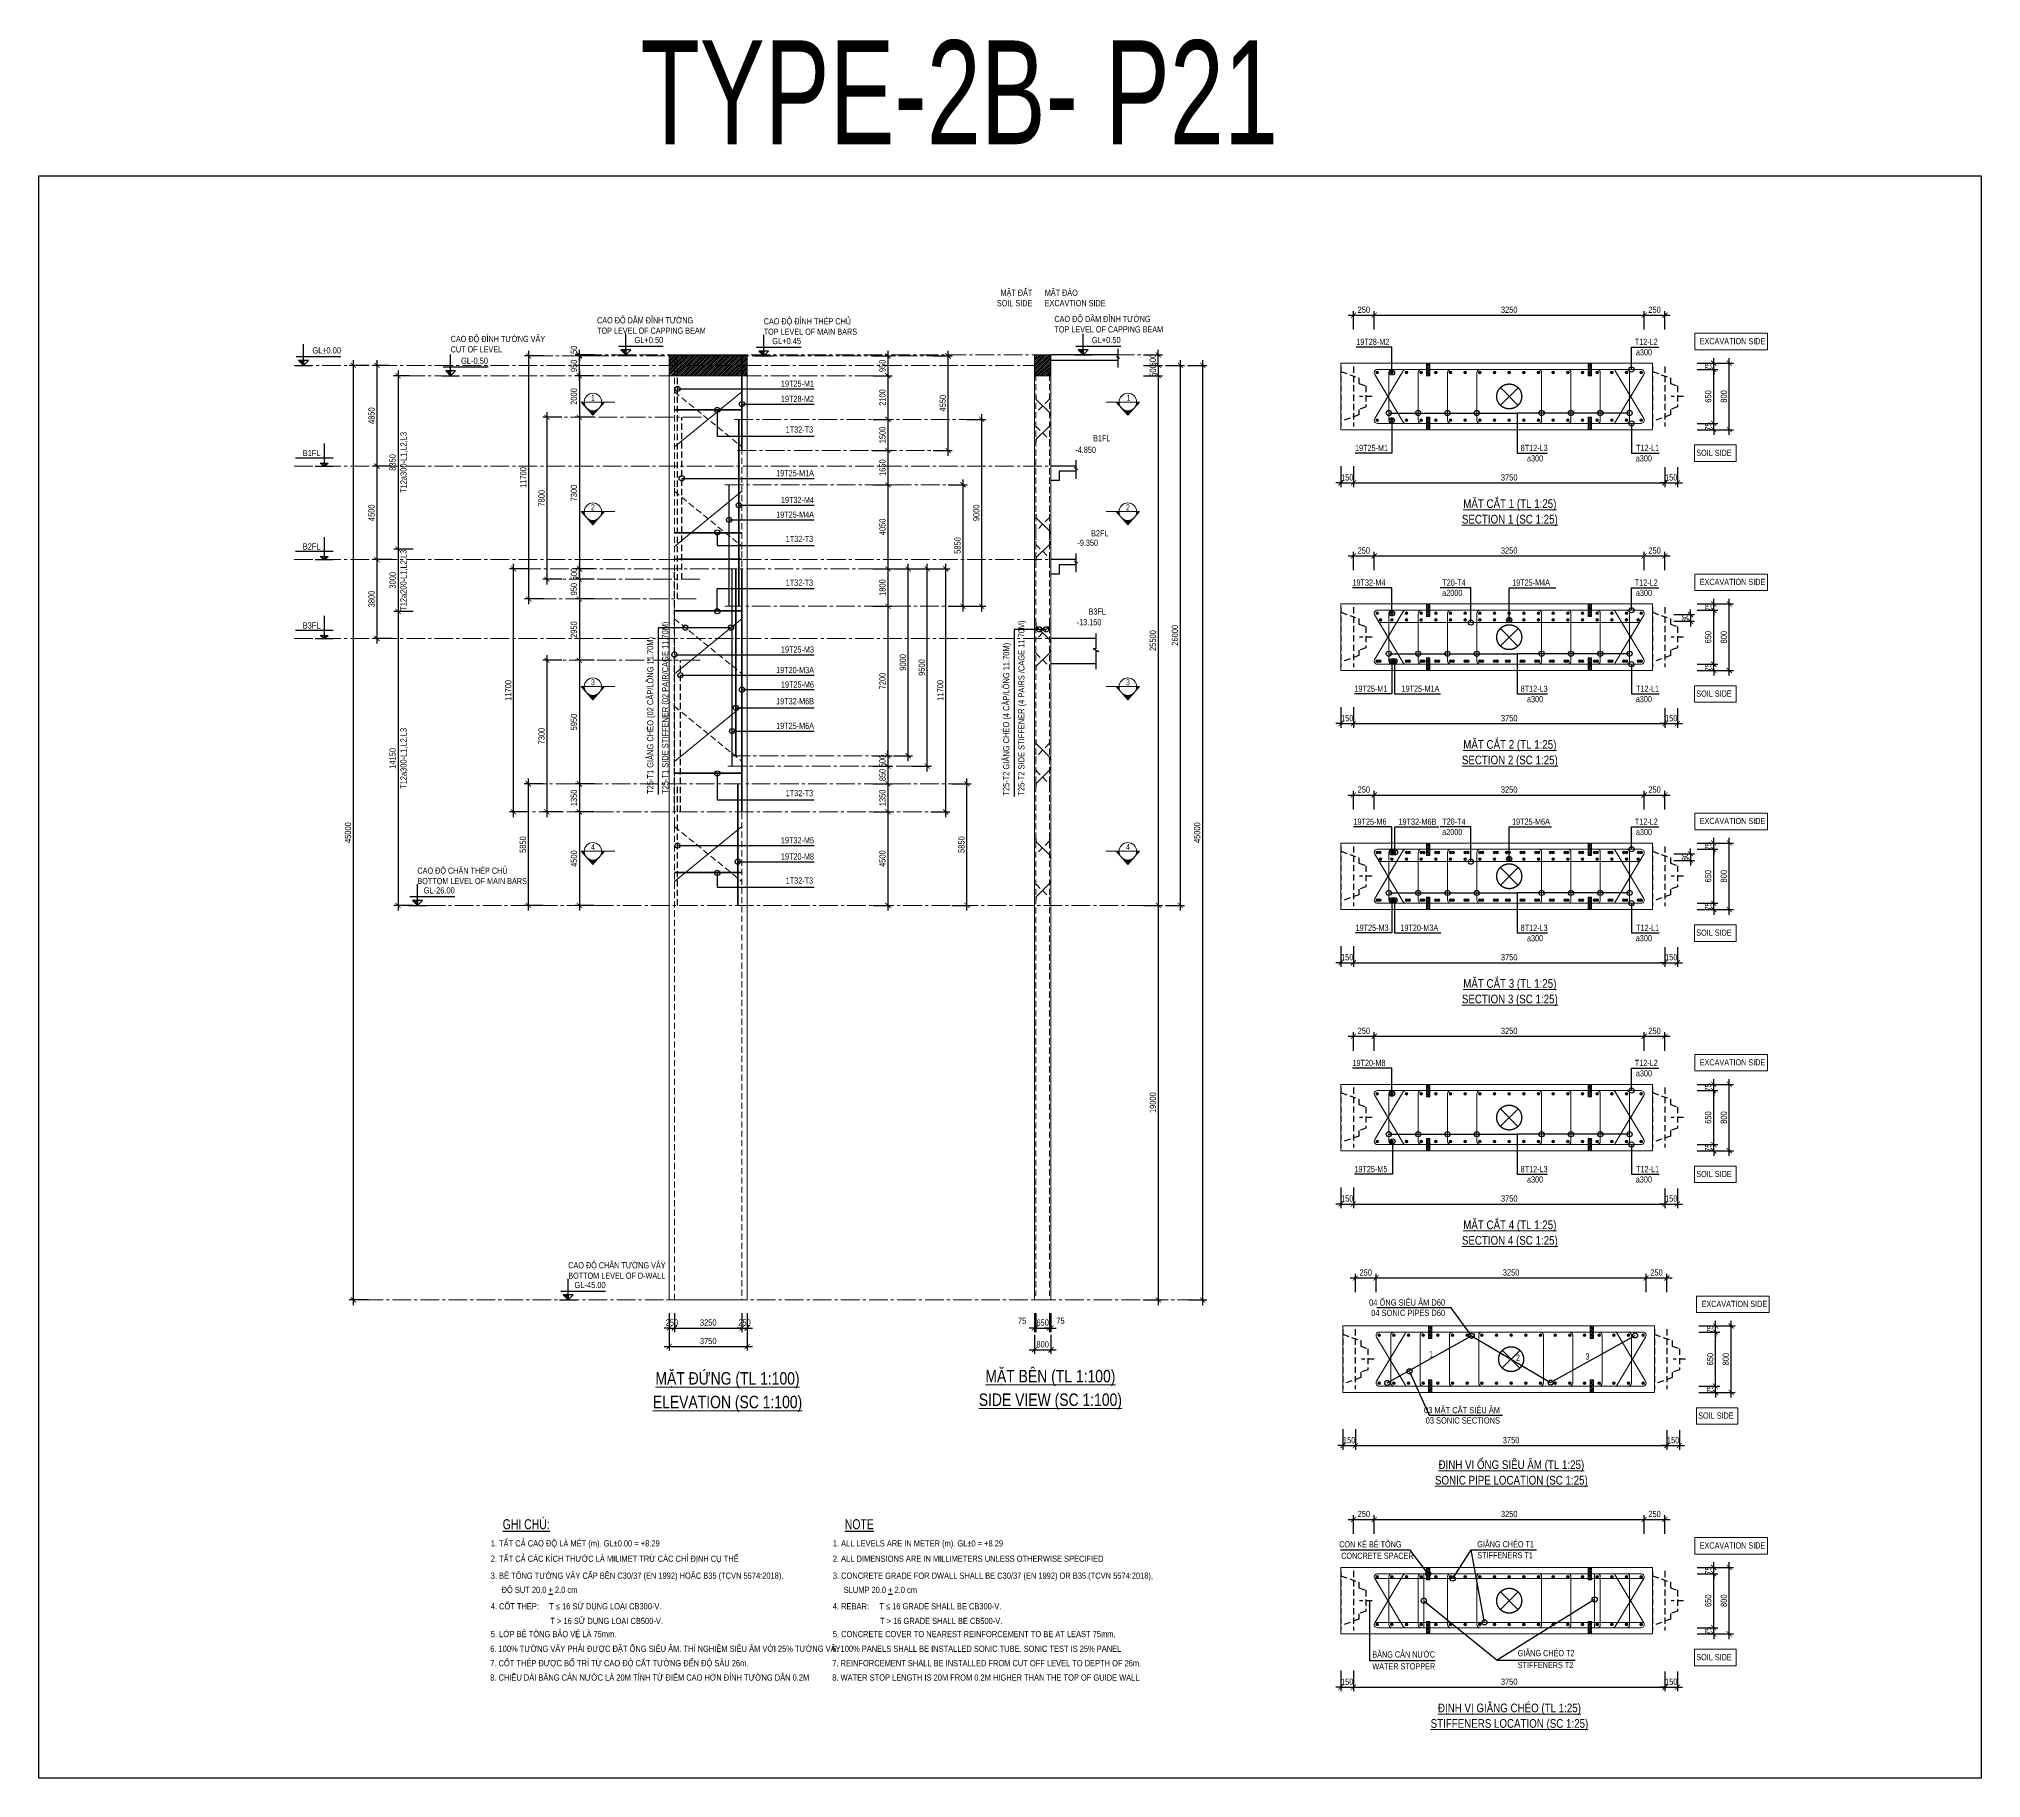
# Model space of a CAD drawing. Header units: millimetres. Extents: x 2746337 to 7547699, y -363432 to 15720.
# Drawn here: x 3053834 to 3147351, y -262419 to -178675 of the extents above; entities that cross this region are included whole.
import ezdxf
from ezdxf.enums import TextEntityAlignment as Align

# ---------------------------------------------------------------- set-up
doc = ezdxf.new("R2010")
doc.units = ezdxf.units.MM
doc.header["$LTSCALE"] = 1200
doc.header["$PDMODE"] = 3
for name, pattern in [('CENTER', [2, 1.25, -0.25, 0.25, -0.25]), ('CENTER2', [1.125, 0.75, -0.125, 0.125, -0.125]), ('CONTINOUS', [0]), ('HIDDEN', [0.375, 0.25, -0.125])]:
    doc.linetypes.add(name, pattern=pattern)
for name, color, linetype, lineweight in [('030_Label', 4, 'Continuous', 5), ('1', 9, 'Continuous', 13), ('5', 5, 'Continuous', 13), ('BOUND', 3, 'Continuous', 20), ('C1CO', 4, 'Continuous', 35), ('CODE', 3, 'Continuous', 15), ('CWS', 8, 'HIDDEN', 9), ('ENOTE', 2, 'Continuous', 15), ('GRID', 74, 'CENTER', 15), ('Grid line', 160, 'CENTER2', 5), ('HIDE', 8, 'HIDDEN', 13), ('K-THUOC', 1, 'Continuous', 18), ('LEADER', 8, 'Continuous', 9), ('MCT', 6, 'Continuous', 20), ('PIPE60', 1, 'Continuous', 25), ('S-Beam - Cont', 60, 'Continuous', 25), ('T1CO', 4, 'Continuous', 20), ('T1HI', 4, 'HIDDEN', 13), ('T2CO', 4, 'Continuous', 30), ('T2HI', 4, 'HIDDEN', 13), ('TCHI', 4, 'HIDDEN', 30), ('TEXTEN', 3, 'Continuous', 13), ('TEXTMA', 2, 'Continuous', 13), ('TEXTVN', 2, 'Continuous', 20), ('TIE', 4, 'Continuous', 13)]:
    doc.layers.add(name, color=color, linetype=linetype, lineweight=lineweight)
for name, color, linetype in [('CDC.02.DIM', 1, 'Continuous'), ('CDC.04.HIDDEN', 8, 'HIDDEN'), ('CDC.06.TEXT', 2, 'Continuous'), ('CDC.10.HATCH', 251, 'Continuous'), ('CDC.11.NOTE', 8, 'Continuous'), ('MCSA', 5, 'HIDDEN'), ('MIE', 5, 'HIDDEN'), ('Q-Dim-line', 75, 'Continuous')]:
    doc.layers.add(name, color=color, linetype=linetype)
doc.styles.add('DB_Arial', font='arial.ttf', dxfattribs={"width": 0.8})
doc.styles.add('SMTEXT', font='arial.ttf', dxfattribs={"width": 0.75})
doc.styles.add('TEXTVN', font='VHELVCN.TTF', dxfattribs={"width": 0.8})
doc.styles.add('VNROMANS', font='VHAVAN.TTF', dxfattribs={"width": 0.8})
doc.dimstyles.new('BSV1-100', dxfattribs={"dimtxt": 300, "dimasz": 250, "dimexe": 200, "dimexo": 0, "dimgap": 108, "dimtad": 1, "dimdec": 0, "dimdsep": 46, "dimtxsty": 'SMTEXT', "dimblk": 'ARCHTICK', "dimcen": 100, "dimdle": 250, "dimclrd": 256, "dimclre": 256, "dimclrt": 1, "dimadec": 0, "dimazin": 0, "dimtfac": 1, "dimtdec": 0, "dimtix": 1, "dimtmove": 2, "dimatfit": 3, "dimfxl": 720, "dimfxlon": 1, "dimtolj": 1, "dimtzin": 0, "dimarcsym": 0})
doc.dimstyles.new('BSV25', dxfattribs={"dimtxt": 300, "dimasz": 250, "dimexe": 200, "dimexo": 0, "dimgap": 108, "dimtad": 1, "dimdec": 0, "dimlfac": 0.25, "dimdsep": 46, "dimtxsty": 'SMTEXT', "dimblk": 'ARCHTICK', "dimcen": 100, "dimdle": 250, "dimclrd": 256, "dimclre": 256, "dimclrt": 2, "dimadec": 0, "dimazin": 0, "dimtfac": 1, "dimtdec": 0, "dimtix": 1, "dimtmove": 2, "dimatfit": 3, "dimfxl": 800, "dimfxlon": 1, "dimtolj": 1, "dimtzin": 0, "dimarcsym": 0})

msp = doc.modelspace()

# ---------------------------------------------------------------- texts
at = {"layer": '030_Label', "style": 'VNROMANS', "width": 0.7}
msp.add_text('type-2b- p21', height=5000, dxfattribs=at).set_placement((3098149.3, -181249.3), align=Align.MIDDLE_CENTER)
at = {"layer": 'ENOTE', "style": 'DB_Arial', "width": 0.8}
for s, p in [('-4.850', (3103739.8, -198611.7)), ('-9.350', (3103840.1, -203091.1)), ('-13.150', (3103807, -206909.5))]:
    msp.add_text(s, height=300, dxfattribs=at).set_placement(p)
at = {"layer": 'TEXTEN', "style": 'DB_Arial', "width": 0.8}
for s, p in [('T12-L2', (3131778.6, -193412.1)), ('8T12-L3', (3126478.8, -198522.1)), ('T12-L1', (3131842.7, -198522.1)), ('a300', (3126262.1, -199022.1)), ('T20-T4', (3122530.3, -205004)), ('T12-L2', (3131778.6, -205004)), ('8T12-L3', (3126478.8, -210114)), ('a300', (3126262.1, -210614)), ('T12-L1', (3131842.7, -210114)), ('T20-T4', (3122530.3, -216514.1)), ('T12-L2', (3131778.6, -216514.1)), ('8T12-L3', (3126478.8, -221624.1)), ('T12-L1', (3131842.7, -221624.1)), ('a300', (3126262.1, -222124.1)), ('T12-L2', (3131778.6, -228132.8)), ('8T12-L3', (3126478.8, -233242.8)), ('a300', (3126262.1, -233742.8)), ('T12-L1', (3131842.7, -233242.8))]:
    msp.add_text(s, height=300, dxfattribs=at).set_placement(p, align=Align.RIGHT)
for s, p in [('a300', (3130728.9, -193912.1)), ('a300', (3130722.7, -199022.1)), ('a2000', (3121400, -205504)), ('a300', (3130728.9, -205504)), ('a300', (3130722.7, -210614)), ('a2000', (3121400, -217014.1)), ('a300', (3130728.9, -217014.1)), ('a300', (3130722.7, -222124.1)), ('a300', (3130728.9, -228632.8)), ('a300', (3130722.7, -233742.8))]:
    msp.add_text(s, height=300, dxfattribs=at).set_placement(p)
at = {"layer": 'TEXTMA', "style": 'DB_Arial', "width": 0.8}
for s, p in [('19T28-M2', (3117266.4, -193412.1)), ('19T25-M1', (3117204.9, -198522.1)), ('19T32-M4', (3117082.5, -205004)), ('19T25-M4A', (3124770.6, -205004)), ('19T25-M1', (3117174.1, -210114)), ('19T25-M1A', (3119445.2, -210114)), ('19T25-M6', (3117132, -216514.1)), ('19T32-M6B', (3119298, -216516.3)), ('19T25-M6A', (3124765.8, -216514.1)), ('19T25-M3', (3117230.3, -221624.1)), ('19T20-M3A', (3119390.1, -221624.1)), ('19T20-M8', (3117083.3, -228132.8)), ('19T25-M5', (3117175.1, -233242.8))]:
    msp.add_text(s, height=300, dxfattribs=at).set_placement(p)
for s, p in [('19T25-M1', (3091155.9, -195426.7)), ('19T28-M2', (3091155.9, -196161.7)), ('1T32-T3', (3091111.7, -197635.4)), ('19T25-M1A', (3091155.9, -199737.6)), ('19T32-M4', (3091155.9, -201027.8)), ('19T25-M4A', (3091155.9, -201733.9)), ('1T32-T3', (3091111.7, -202903.7)), ('1T32-T3', (3091111.7, -205007.9)), ('19T25-M3', (3091155.9, -208227.1)), ('19T20-M3A', (3091155.9, -209215.7)), ('19T32-M6B', (3091155.9, -210717.9)), ('19T25-M6', (3091155.9, -209910.3)), ('19T25-M6A', (3091155.9, -211903.6)), ('1T32-T3', (3091111.7, -215138.5)), ('19T32-M5', (3091155.9, -217414.5)), ('19T20-M8', (3091155.9, -218194.5)), ('1T32-T3', (3091111.7, -219351.4))]:
    msp.add_text(s, height=300, rotation=360, dxfattribs=at).set_placement(p, align=Align.RIGHT)
for s, p in [('BĂNG CẢN NƯỚC', (3118038.9, -256610.1)), ('WATER STOPPER', (3118038.9, -257185.1))]:
    msp.add_text(s, height=300, rotation=360, dxfattribs=at).set_placement(p)
at = {"layer": 'TEXTVN', "style": 'DB_Arial', "width": 0.8}
for s, p in [('MẶT ĐẤT', (3101667.1, -191049.1)), ('SOIL SIDE', (3101667.1, -191549.1)), ('SOIL SIDE', (3135341.2, -198757.8)), ('SOIL SIDE', (3135341.2, -210349.7)), ('SOIL SIDE', (3135341.2, -221859.8)), ('SOIL SIDE', (3135341.2, -233478.5)), ('SOIL SIDE', (3135433.2, -245112.7)), ('SOIL SIDE', (3135341.2, -256740.8))]:
    msp.add_text(s, height=300, dxfattribs=at).set_placement(p, align=Align.RIGHT)
for s, p in [('MẶT ĐÀO', (3102267.1, -191049.1)), ('EXCAVTION SIDE', (3102267.1, -191549.1)), ('TOP LEVEL OF CAPPING BEAM', (3080709.5, -192874.7)), ('CAO ĐỘ DẦM ĐỈNH TƯỜNG', (3080709.5, -192374.7)), ('TOP LEVEL OF MAIN BARS', (3088732.8, -192924.7)), ('CAO ĐỘ ĐỈNH THÉP CHỦ', (3088732.8, -192424.7)), ('TOP LEVEL OF CAPPING BEAM', (3102730.8, -192811.9)), ('CAO ĐỘ DẦM ĐỈNH TƯỜNG', (3102730.8, -192311.9)), ('CAO ĐỘ ĐỈNH TƯỜNG VÂY', (3073662.1, -193274.7)), ('CUT OF LEVEL', (3073662.1, -193774.7)), ('EXCAVATION SIDE', (3133798.9, -193381.2)), ('B1FL', (3104593.2, -198052.6)), ('B2FL', (3104498.7, -202634.9)), ('EXCAVATION SIDE', (3133798.9, -204973.1)), ('B3FL', (3104376.7, -206399.1)), ('EXCAVATION SIDE', (3133798.9, -216483.2)), ('CAO ĐỘ CHÂN THÉP CHỦ', (3072060.5, -218874.7)), ('BOTTOM LEVEL OF MAIN BARS', (3072060.5, -219374.7)), ('EXCAVATION SIDE', (3133798.9, -228102)), ('CAO ĐỘ CHÂN TƯỜNG VÂY', (3079323.5, -237874.7)), ('BOTTOM LEVEL OF D-WALL', (3079323.5, -238374.7)), ('EXCAVATION SIDE', (3133890.9, -239736.1)), ('EXCAVATION SIDE', (3133798.9, -251364.3))]:
    msp.add_text(s, height=300, dxfattribs=at).set_placement(p)
for s, p in [('%%UMẶT CẮT 1 (TL 1:25)', (3124658.2, -201053.9)), ('%%USECTION 1 (SC 1:25)', (3124658.2, -201853.9)), ('%%USECTION 2 (SC 1:25)', (3124658.2, -213445.8)), ('%%UMẶT CẮT 2 (TL 1:25)', (3124658.2, -212645.8)), ('%%UMẶT CẮT 3 (TL 1:25)', (3124658.2, -224155.9)), ('%%USECTION 3 (SC 1:25)', (3124658.2, -224955.9)), ('%%UMẶT CẮT 4 (TL 1:25)', (3124658.2, -235774.7)), ('%%USECTION 4 (SC 1:25)', (3124658.2, -236574.7)), ('%%UĐỊNH VỊ ỐNG SIÊU ÂM (TL 1:25)', (3124732.1, -247324.2)), ('%%USONIC PIPE LOCATION (SC 1:25)', (3124732.1, -248124.2)), ('%%UĐỊNH VỊ GIẰNG CHÉO (TL 1:25)', (3124640.1, -259037)), ('%%USTIFFENERS LOCATION (SC 1:25)', (3124640.1, -259837))]:
    msp.add_text(s, height=420, rotation=360, dxfattribs=at).set_placement(p, align=Align.MIDDLE)
at = {"layer": 'TEXTVN', "lineweight": 20, "style": 'SMTEXT', "width": 0.75}
for s, p in [('T25-T1 GIẰNG CHÉO (02 CẶP/LỒNG 11.70M)', (3083422.7, -215030.6)), ('T25-T1 SIDE STIFFENER (02 PAIR/CAGE 11.70M)', (3084142.7, -215030.6)), ('T25-T2 SIDE STIFFENER (4 PAIRS /CAGE 11.70M)', (3101288.8, -215112.1)), ('T25-T2 GIẰNG CHÉO (4 CẶP/LỒNG 11.70M)', (3100558.8, -215112.1))]:
    msp.add_text(s, height=300, rotation=90, dxfattribs=at).set_placement(p)
for s, p in [('04 ỐNG SIÊU ÂM D60', (3121542.4, -239666.3)), ('04 SONIC PIPES D60', (3121542.4, -240166.3)), ('03 MẶT CẮT SIÊU ÂM', (3124185.4, -244846.1)), ('03 SONIC SECTIONS', (3124185.4, -245346.1))]:
    msp.add_text(s, height=300, dxfattribs=at).set_placement(p, align=Align.RIGHT)
at = {"layer": 'TEXTVN', "style": 'DB_Arial', "width": 0.8}
for s, p in [('1', (3120864.8, -242153.7)), ('2', (3125049.8, -242328.7)), ('3', (3128396.8, -242268.7))]:
    msp.add_text(s, height=300, rotation=360, dxfattribs=at).set_placement(p, align=Align.CENTER)
for s, p in [('%%UMẶT ĐỨNG (TL 1:100)', (3086991.3, -243181.7)), ('%%UMẶT BÊN (TL 1:100)', (3102536.7, -243070.6)), ('%%UELEVATION (SC 1:100)', (3086991.3, -244381.7)), ('%%USIDE VIEW (SC 1:100)', (3102536.7, -244270.6))]:
    msp.add_text(s, height=600, dxfattribs=at).set_placement(p, align=Align.MIDDLE)
for s, p in [('CON KÊ BÊ TÔNG', (3116440.6, -251310.3)), (' CONCRETE SPACER', (3116440.6, -251860.3)), ('STIFFENERS T1', (3123090, -251836.1)), ('GIẰNG CHÉO T1', (3123090, -251306.1)), ('GIẰNG CHÉO T2', (3125038.7, -256547)), ('STIFFENERS T2', (3125038.7, -257122))]:
    msp.add_text(s, height=300, rotation=360, dxfattribs=at).set_placement(p)

# ---------------------------------------------------------------- blocks, each defined once
blk = doc.blocks.new('_ArchTick')
at = {"color": 0, "linetype": 'ByBlock', "const_width": 0.15}
blk.add_lwpolyline([(-0.5, -0.5), (0.5, 0.5)], dxfattribs=at)
blk = doc.blocks.new('*D1788')
at = {"layer": 'Defpoints', "color": 0, "transparency": 16777216}
for p in [(3101766, -240295), (3102566, -240295), (3102566, -241795)]:
    blk.add_point(p, dxfattribs=at)
at = {"layer": 'K-THUOC', "lineweight": -2, "transparency": 16777216}
for p, q in [((3101766, -241075), (3101766, -241995)), ((3102566, -241075), (3102566, -241995)), ((3101516, -241795), (3102816, -241795))]:
    blk.add_line(p, q, dxfattribs=at)
at = {"layer": 'K-THUOC', "lineweight": -2, "transparency": 16777216, "xscale": 250, "yscale": 250, "zscale": 250, "rotation": 180}
blk.add_blockref('_ArchTick', (3101766, -241795), dxfattribs=at)
at = {"layer": 'K-THUOC', "lineweight": -2, "transparency": 16777216, "xscale": 250, "yscale": 250, "zscale": 250}
blk.add_blockref('_ArchTick', (3102566, -241795), dxfattribs=at)
at = {"layer": 'K-THUOC', "color": 1, "transparency": 16777216, "insert": (3102166, -241534), "char_height": 300, "attachment_point": 5, "style": 'SMTEXT'}
blk.add_mtext('\\A1;800', dxfattribs=at)
blk = doc.blocks.new('*D1789')
at = {"layer": 'Defpoints', "color": 0, "transparency": 16777216}
for p in [(3101766, -239995), (3101841, -239995), (3101841, -240745)]:
    blk.add_point(p, dxfattribs=at)
at = {"layer": 'K-THUOC', "lineweight": -2, "transparency": 16777216}
for p, q in [((3101766, -240025), (3101766, -240945)), ((3101841, -240025), (3101841, -240945)), ((3101766, -240745), (3101516, -240745)), ((3101766, -240745), (3101841, -240745)), ((3101841, -240745), (3102091, -240745))]:
    blk.add_line(p, q, dxfattribs=at)
at = {"layer": 'K-THUOC', "lineweight": -2, "transparency": 16777216, "xscale": 250, "yscale": 250, "zscale": 250}
blk.add_blockref('_ArchTick', (3101766, -240745), dxfattribs=at)
at = {"layer": 'K-THUOC', "lineweight": -2, "transparency": 16777216, "xscale": 250, "yscale": 250, "zscale": 250, "rotation": 180}
blk.add_blockref('_ArchTick', (3101841, -240745), dxfattribs=at)
at = {"layer": 'K-THUOC', "color": 1, "transparency": 16777216, "insert": (3101175, -240395), "char_height": 300, "attachment_point": 5, "style": 'SMTEXT'}
blk.add_mtext('\\A1;75', dxfattribs=at)
blk = doc.blocks.new('*D1790')
at = {"layer": 'Defpoints', "color": 0, "transparency": 16777216}
for p in [(3101841, -239995), (3102491, -239995), (3102491, -240745)]:
    blk.add_point(p, dxfattribs=at)
at = {"layer": 'K-THUOC', "lineweight": -2, "transparency": 16777216}
for p, q in [((3101841, -240025), (3101841, -240945)), ((3102491, -240025), (3102491, -240945)), ((3101841, -240745), (3101591, -240745)), ((3101841, -240745), (3102491, -240745)), ((3102491, -240745), (3102741, -240745))]:
    blk.add_line(p, q, dxfattribs=at)
at = {"layer": 'K-THUOC', "lineweight": -2, "transparency": 16777216, "xscale": 250, "yscale": 250, "zscale": 250}
blk.add_blockref('_ArchTick', (3101841, -240745), dxfattribs=at)
at = {"layer": 'K-THUOC', "lineweight": -2, "transparency": 16777216, "xscale": 250, "yscale": 250, "zscale": 250, "rotation": 180}
blk.add_blockref('_ArchTick', (3102491, -240745), dxfattribs=at)
at = {"layer": 'K-THUOC', "color": 1, "transparency": 16777216, "insert": (3102166, -240484), "char_height": 300, "attachment_point": 5, "style": 'SMTEXT'}
blk.add_mtext('\\A1;650', dxfattribs=at)
blk = doc.blocks.new('*D1791')
at = {"layer": 'Defpoints', "color": 0, "transparency": 16777216}
for p in [(3102491, -239995), (3102566, -239995), (3102566, -240745)]:
    blk.add_point(p, dxfattribs=at)
at = {"layer": 'K-THUOC', "lineweight": -2, "transparency": 16777216}
for p, q in [((3102491, -240025), (3102491, -240945)), ((3102566, -240025), (3102566, -240945)), ((3102491, -240745), (3102241, -240745)), ((3102491, -240745), (3102566, -240745)), ((3102566, -240745), (3102816, -240745))]:
    blk.add_line(p, q, dxfattribs=at)
at = {"layer": 'K-THUOC', "lineweight": -2, "transparency": 16777216, "xscale": 250, "yscale": 250, "zscale": 250}
blk.add_blockref('_ArchTick', (3102491, -240745), dxfattribs=at)
at = {"layer": 'K-THUOC', "lineweight": -2, "transparency": 16777216, "xscale": 250, "yscale": 250, "zscale": 250, "rotation": 180}
blk.add_blockref('_ArchTick', (3102566, -240745), dxfattribs=at)
at = {"layer": 'K-THUOC', "color": 1, "transparency": 16777216, "insert": (3103021, -240395), "char_height": 300, "attachment_point": 5, "style": 'SMTEXT'}
blk.add_mtext('\\A1;75', dxfattribs=at)
blk = doc.blocks.new('*D1792')
at = {"layer": 'Defpoints', "color": 0, "transparency": 16777216}
for p in [(3068981, -194395), (3070503, -194395), (3073623, -239395)]:
    blk.add_point(p, dxfattribs=at)
at = {"layer": 'K-THUOC', "lineweight": -2, "transparency": 16777216}
for p, q in [((3069701, -194395), (3068781, -194395)), ((3068981, -239645), (3068981, -194145)), ((3069701, -239395), (3068781, -239395))]:
    blk.add_line(p, q, dxfattribs=at)
at = {"layer": 'K-THUOC', "lineweight": -2, "transparency": 16777216, "xscale": 250, "yscale": 250, "zscale": 250}
for p, rotation in [((3068981, -194395), 90), ((3068981, -239395), 270)]:
    blk.add_blockref('_ArchTick', p, dxfattribs=dict(at, rotation=rotation))
at = {"layer": 'K-THUOC', "color": 1, "transparency": 16777216, "insert": (3068720, -216895), "char_height": 300, "attachment_point": 5, "rotation": 90, "style": 'SMTEXT'}
blk.add_mtext('\\A1;45000', dxfattribs=at)
blk = doc.blocks.new('*D1793')
at = {"layer": 'Defpoints', "color": 0, "transparency": 16777216}
for p in [(3084188, -203245), (3071129, -206245), (3084188, -206245)]:
    blk.add_point(p, dxfattribs=at)
at = {"layer": 'K-THUOC', "lineweight": -2, "transparency": 16777216}
for p, q in [((3071849, -203245), (3070929, -203245)), ((3071129, -202995), (3071129, -206495)), ((3071849, -206245), (3070929, -206245))]:
    blk.add_line(p, q, dxfattribs=at)
at = {"layer": 'K-THUOC', "lineweight": -2, "transparency": 16777216, "xscale": 250, "yscale": 250, "zscale": 250}
for p, rotation in [((3071129, -203245), 90), ((3071129, -206245), 270)]:
    blk.add_blockref('_ArchTick', p, dxfattribs=dict(at, rotation=rotation))
at = {"layer": 'K-THUOC', "color": 1, "transparency": 16777216, "char_height": 300, "attachment_point": 5, "rotation": 90, "style": 'SMTEXT'}
for s, insert in [('\\A1;T12a200-L1,L2,L3', (3071417, -204745)), ('\\A1;3000', (3070867, -204745))]:
    blk.add_mtext(s, dxfattribs=dict(at, insert=insert))
blk = doc.blocks.new('*D1794')
at = {"layer": 'Defpoints', "color": 0, "transparency": 16777216}
for p in [(3084188, -206245), (3071129, -220395), (3077931, -220395)]:
    blk.add_point(p, dxfattribs=at)
at = {"layer": 'K-THUOC', "lineweight": -2, "transparency": 16777216}
for p, q in [((3071849, -206245), (3070929, -206245)), ((3071129, -205995), (3071129, -220645)), ((3071849, -220395), (3070929, -220395))]:
    blk.add_line(p, q, dxfattribs=at)
at = {"layer": 'K-THUOC', "lineweight": -2, "transparency": 16777216, "xscale": 250, "yscale": 250, "zscale": 250}
for p, rotation in [((3071129, -206245), 90), ((3071129, -220395), 270)]:
    blk.add_blockref('_ArchTick', p, dxfattribs=dict(at, rotation=rotation))
at = {"layer": 'K-THUOC', "color": 1, "transparency": 16777216, "char_height": 300, "attachment_point": 5, "rotation": 90, "style": 'SMTEXT'}
for s, insert in [('\\A1;T12a300-L1,L2,L3', (3071417, -213320)), ('\\A1;14150', (3070868, -213320))]:
    blk.add_mtext(s, dxfattribs=dict(at, insert=insert))
blk = doc.blocks.new('SIGSEC')
at = {"layer": '1', "lineweight": 9}
h = blk.add_hatch(color=256, dxfattribs=at)
h.dxf.hatch_style = 1
h.paths.add_polyline_path([(-420, 0), (-560, 0), (-315, -278, -0.182676)])
h = blk.add_hatch(color=256, dxfattribs=at)
h.dxf.hatch_style = 1
h.paths.add_polyline_path([(560, 0), (420, 0, -0.182676), (315, -278)])
h = blk.add_hatch(color=256, dxfattribs=at)
h.dxf.hatch_style = 1
h.paths.add_polyline_path([(315, -278, -0.451416), (-315, -278), (0, -635)])
at = {"layer": '1', "lineweight": 9, "elevation": 0}
blk.add_lwpolyline([(1050, 0), (-560, 0), (0, -635), (560, 0)], dxfattribs=at)
at = {"layer": '1', "lineweight": 9}
blk.add_circle((0, 0), 420, dxfattribs=at)
at = {"layer": 'BOUND', "lineweight": 9, "style": 'TEXTVN', "width": 0.8}
blk.add_attdef('SEC', text='', height=280, dxfattribs=at).set_placement((0, 210, 0), align=Align.MIDDLE_CENTER)
blk = doc.blocks.new('*D1795')
at = {"layer": 'Defpoints', "color": 0, "transparency": 16777216}
for p in [(3071679, -194895), (3071129, -203245), (3084188, -203245)]:
    blk.add_point(p, dxfattribs=at)
at = {"layer": 'K-THUOC', "lineweight": -2, "transparency": 16777216}
for p, q in [((3071679, -194895), (3070929, -194895)), ((3071129, -194645), (3071129, -203495)), ((3071849, -203245), (3070929, -203245))]:
    blk.add_line(p, q, dxfattribs=at)
at = {"layer": 'K-THUOC', "lineweight": -2, "transparency": 16777216, "xscale": 250, "yscale": 250, "zscale": 250}
for p, rotation in [((3071129, -194895), 90), ((3071129, -203245), 270)]:
    blk.add_blockref('_ArchTick', p, dxfattribs=dict(at, rotation=rotation))
at = {"layer": 'K-THUOC', "color": 1, "transparency": 16777216, "char_height": 300, "attachment_point": 5, "rotation": 90, "style": 'SMTEXT'}
for s, insert in [('\\A1;T12a300-L1,L2,L3', (3071417, -199070)), ('\\A1;8350', (3070867, -199070))]:
    blk.add_mtext(s, dxfattribs=dict(at, insert=insert))
blk = doc.blocks.new('tag_cd')
at = {"layer": 'CDC.10.HATCH'}
blk.add_hatch(color=256, dxfattribs=at).paths.add_polyline_path([(180, 240), (420, 0), (420, 240)])
at = {"layer": 'CDC.02.DIM'}
for points in [[(420, 240), (420, 0), (660, 240), (180, 240), (420, 0), (420, 1020)], [(0, 0), (840, 0)], [(60, 420), (2220, 420)]]:
    blk.add_lwpolyline(points, dxfattribs=at)
at = {"layer": 'CDC.06.TEXT', "ltscale": 0.5, "style": 'SMTEXT', "width": 0.75}
blk.add_attdef('CD', text='', height=300, dxfattribs=at).set_placement((2220, 570), align=Align.RIGHT)
blk = doc.blocks.new('*D1796')
at = {"layer": 'Defpoints', "color": 0, "transparency": 16777216}
for p in [(3070676, -194395), (3070113, -199245), (3102823, -199245)]:
    blk.add_point(p, dxfattribs=at)
at = {"layer": 'K-THUOC', "lineweight": -2, "transparency": 16777216}
for p, q in [((3070676, -194395), (3069913, -194395)), ((3070113, -194145), (3070113, -199495)), ((3070833, -199245), (3069913, -199245))]:
    blk.add_line(p, q, dxfattribs=at)
at = {"layer": 'K-THUOC', "lineweight": -2, "transparency": 16777216, "xscale": 250, "yscale": 250, "zscale": 250}
for p, rotation in [((3070113, -194395), 90), ((3070113, -199245), 270)]:
    blk.add_blockref('_ArchTick', p, dxfattribs=dict(at, rotation=rotation))
at = {"layer": 'K-THUOC', "color": 1, "transparency": 16777216, "insert": (3069852, -196820), "char_height": 300, "attachment_point": 5, "rotation": 90, "style": 'SMTEXT'}
blk.add_mtext('\\A1;4850', dxfattribs=at)
blk = doc.blocks.new('*D1797')
at = {"layer": 'Defpoints', "color": 0, "transparency": 16777216}
for p in [(3102823, -199245), (3070113, -203745), (3102807, -203745)]:
    blk.add_point(p, dxfattribs=at)
at = {"layer": 'K-THUOC', "lineweight": -2, "transparency": 16777216}
for p, q in [((3070113, -198995), (3070113, -203995)), ((3070833, -199245), (3069913, -199245)), ((3070833, -203745), (3069913, -203745))]:
    blk.add_line(p, q, dxfattribs=at)
at = {"layer": 'K-THUOC', "lineweight": -2, "transparency": 16777216, "xscale": 250, "yscale": 250, "zscale": 250}
for p, rotation in [((3070113, -199245), 90), ((3070113, -203745), 270)]:
    blk.add_blockref('_ArchTick', p, dxfattribs=dict(at, rotation=rotation))
at = {"layer": 'K-THUOC', "color": 1, "transparency": 16777216, "insert": (3069852, -201495), "char_height": 300, "attachment_point": 5, "rotation": 90, "style": 'SMTEXT'}
blk.add_mtext('\\A1;4500', dxfattribs=at)
blk = doc.blocks.new('*D1798')
at = {"layer": 'Defpoints', "color": 0, "transparency": 16777216}
for p in [(3101550, -203745), (3070113, -207545), (3102807, -207545)]:
    blk.add_point(p, dxfattribs=at)
at = {"layer": 'K-THUOC', "lineweight": -2, "transparency": 16777216}
for p, q in [((3070833, -203745), (3069913, -203745)), ((3070113, -203495), (3070113, -207795)), ((3070833, -207545), (3069913, -207545))]:
    blk.add_line(p, q, dxfattribs=at)
at = {"layer": 'K-THUOC', "lineweight": -2, "transparency": 16777216, "xscale": 250, "yscale": 250, "zscale": 250}
for p, rotation in [((3070113, -203745), 90), ((3070113, -207545), 270)]:
    blk.add_blockref('_ArchTick', p, dxfattribs=dict(at, rotation=rotation))
at = {"layer": 'K-THUOC', "color": 1, "transparency": 16777216, "insert": (3069852, -205645), "char_height": 300, "attachment_point": 5, "rotation": 90, "style": 'SMTEXT'}
blk.add_mtext('\\A1;3800', dxfattribs=at)
blk = doc.blocks.new('A$Cf5debca8')
at = {"layer": 'CDC.02.DIM'}
blk.add_hatch(color=256, dxfattribs=at).paths.add_polyline_path([(-242, 146), (-438, 146), (-438, 0)])
for p, q in [((-438, 1084), (-438, 0)), ((-1809, 398), (0, 398)), ((-875, 0), (0, 0)), ((-438, 0), (-633, 146)), ((-633, 146), (-242, 146)), ((-438, 0), (-242, 146))]:
    blk.add_line(p, q, dxfattribs=at)
at = {"layer": 'CDC.06.TEXT', "style": 'SMTEXT', "width": 0.75}
blk.add_attdef('CD', (-1469, 478), '', height=300, dxfattribs=at)
blk = doc.blocks.new('*D1799')
at = {"layer": 'Defpoints', "color": 0, "transparency": 16777216}
for p in [(3087588, -193945), (3087938, -194895), (3094713, -194895)]:
    blk.add_point(p, dxfattribs=at)
at = {"layer": 'K-THUOC', "lineweight": -2, "transparency": 16777216}
for p, q in [((3093993, -193945), (3094913, -193945)), ((3094713, -193695), (3094713, -195145)), ((3093993, -194895), (3094913, -194895))]:
    blk.add_line(p, q, dxfattribs=at)
at = {"layer": 'K-THUOC', "lineweight": -2, "transparency": 16777216, "xscale": 250, "yscale": 250, "zscale": 250}
for p, rotation in [((3094713, -193945), 90), ((3094713, -194895), 270)]:
    blk.add_blockref('_ArchTick', p, dxfattribs=dict(at, rotation=rotation))
at = {"layer": 'K-THUOC', "color": 1, "transparency": 16777216, "insert": (3094452, -194420), "char_height": 300, "attachment_point": 5, "rotation": 90, "style": 'SMTEXT'}
blk.add_mtext('\\A1;950', dxfattribs=at)
blk = doc.blocks.new('*D1800')
at = {"layer": 'Defpoints', "color": 0, "transparency": 16777216}
for p in [(3087938, -196995), (3087938, -198495), (3094713, -198495)]:
    blk.add_point(p, dxfattribs=at)
at = {"layer": 'K-THUOC', "lineweight": -2, "transparency": 16777216}
for p, q in [((3093993, -196995), (3094913, -196995)), ((3094713, -196745), (3094713, -198745)), ((3093993, -198495), (3094913, -198495))]:
    blk.add_line(p, q, dxfattribs=at)
at = {"layer": 'K-THUOC', "lineweight": -2, "transparency": 16777216, "xscale": 250, "yscale": 250, "zscale": 250}
for p, rotation in [((3094713, -196995), 90), ((3094713, -198495), 270)]:
    blk.add_blockref('_ArchTick', p, dxfattribs=dict(at, rotation=rotation))
at = {"layer": 'K-THUOC', "color": 1, "transparency": 16777216, "insert": (3094452, -197745), "char_height": 300, "attachment_point": 5, "rotation": 90, "style": 'SMTEXT'}
blk.add_mtext('\\A1;1500', dxfattribs=at)
blk = doc.blocks.new('*D1801')
at = {"layer": 'Defpoints', "color": 0, "transparency": 16777216}
for p in [(3087938, -198495), (3087938, -200145), (3094713, -200145)]:
    blk.add_point(p, dxfattribs=at)
at = {"layer": 'K-THUOC', "lineweight": -2, "transparency": 16777216}
for p, q in [((3094713, -198245), (3094713, -200395)), ((3093993, -198495), (3094913, -198495)), ((3093993, -200145), (3094913, -200145))]:
    blk.add_line(p, q, dxfattribs=at)
at = {"layer": 'K-THUOC', "lineweight": -2, "transparency": 16777216, "xscale": 250, "yscale": 250, "zscale": 250}
for p, rotation in [((3094713, -198495), 90), ((3094713, -200145), 270)]:
    blk.add_blockref('_ArchTick', p, dxfattribs=dict(at, rotation=rotation))
at = {"layer": 'K-THUOC', "color": 1, "transparency": 16777216, "insert": (3094452, -199320), "char_height": 300, "attachment_point": 5, "rotation": 90, "style": 'SMTEXT'}
blk.add_mtext('\\A1;1650', dxfattribs=at)
blk = doc.blocks.new('*D1802')
at = {"layer": 'Defpoints', "color": 0, "transparency": 16777216}
for p in [(3087938, -200145), (3087938, -204195), (3094713, -204195)]:
    blk.add_point(p, dxfattribs=at)
at = {"layer": 'K-THUOC', "lineweight": -2, "transparency": 16777216}
for p, q in [((3094713, -199895), (3094713, -204445)), ((3093993, -200145), (3094913, -200145)), ((3093993, -204195), (3094913, -204195))]:
    blk.add_line(p, q, dxfattribs=at)
at = {"layer": 'K-THUOC', "lineweight": -2, "transparency": 16777216, "xscale": 250, "yscale": 250, "zscale": 250}
for p, rotation in [((3094713, -200145), 90), ((3094713, -204195), 270)]:
    blk.add_blockref('_ArchTick', p, dxfattribs=dict(at, rotation=rotation))
at = {"layer": 'K-THUOC', "color": 1, "transparency": 16777216, "insert": (3094452, -202170), "char_height": 300, "attachment_point": 5, "rotation": 90, "style": 'SMTEXT'}
blk.add_mtext('\\A1;4050', dxfattribs=at)
blk = doc.blocks.new('*D1803')
at = {"layer": 'Defpoints', "color": 0, "transparency": 16777216}
for p in [(3087938, -204195), (3087938, -205995), (3094713, -205995)]:
    blk.add_point(p, dxfattribs=at)
at = {"layer": 'K-THUOC', "lineweight": -2, "transparency": 16777216}
for p, q in [((3093993, -204195), (3094913, -204195)), ((3094713, -203945), (3094713, -206245)), ((3093993, -205995), (3094913, -205995))]:
    blk.add_line(p, q, dxfattribs=at)
at = {"layer": 'K-THUOC', "lineweight": -2, "transparency": 16777216, "xscale": 250, "yscale": 250, "zscale": 250}
for p, rotation in [((3094713, -204195), 90), ((3094713, -205995), 270)]:
    blk.add_blockref('_ArchTick', p, dxfattribs=dict(at, rotation=rotation))
at = {"layer": 'K-THUOC', "color": 1, "transparency": 16777216, "insert": (3094452, -205095), "char_height": 300, "attachment_point": 5, "rotation": 90, "style": 'SMTEXT'}
blk.add_mtext('\\A1;1800', dxfattribs=at)
blk = doc.blocks.new('*D1804')
at = {"layer": 'Defpoints', "color": 0, "transparency": 16777216}
for p in [(3087938, -205995), (3087938, -213195), (3094713, -213195)]:
    blk.add_point(p, dxfattribs=at)
at = {"layer": 'K-THUOC', "lineweight": -2, "transparency": 16777216}
for p, q in [((3093993, -205995), (3094913, -205995)), ((3094713, -205745), (3094713, -213445)), ((3093993, -213195), (3094913, -213195))]:
    blk.add_line(p, q, dxfattribs=at)
at = {"layer": 'K-THUOC', "lineweight": -2, "transparency": 16777216, "xscale": 250, "yscale": 250, "zscale": 250}
for p, rotation in [((3094713, -205995), 90), ((3094713, -213195), 270)]:
    blk.add_blockref('_ArchTick', p, dxfattribs=dict(at, rotation=rotation))
at = {"layer": 'K-THUOC', "color": 1, "transparency": 16777216, "insert": (3094452, -209595), "char_height": 300, "attachment_point": 5, "rotation": 90, "style": 'SMTEXT'}
blk.add_mtext('\\A1;7200', dxfattribs=at)
blk = doc.blocks.new('*D1805')
at = {"layer": 'Defpoints', "color": 0, "transparency": 16777216}
for p in [(3087938, -213695), (3087938, -214545), (3094713, -214545)]:
    blk.add_point(p, dxfattribs=at)
at = {"layer": 'K-THUOC', "lineweight": -2, "transparency": 16777216}
for p, q in [((3093993, -213695), (3094913, -213695)), ((3094713, -213445), (3094713, -214795)), ((3093993, -214545), (3094913, -214545))]:
    blk.add_line(p, q, dxfattribs=at)
at = {"layer": 'K-THUOC', "lineweight": -2, "transparency": 16777216, "xscale": 250, "yscale": 250, "zscale": 250}
for p, rotation in [((3094713, -213695), 90), ((3094713, -214545), 270)]:
    blk.add_blockref('_ArchTick', p, dxfattribs=dict(at, rotation=rotation))
at = {"layer": 'K-THUOC', "color": 1, "transparency": 16777216, "insert": (3094452, -214120), "char_height": 300, "attachment_point": 5, "rotation": 90, "style": 'SMTEXT'}
blk.add_mtext('\\A1;850', dxfattribs=at)
blk = doc.blocks.new('*D1806')
at = {"layer": 'Defpoints', "color": 0, "transparency": 16777216}
for p in [(3087938, -214545), (3087938, -215895), (3094713, -215895)]:
    blk.add_point(p, dxfattribs=at)
at = {"layer": 'K-THUOC', "lineweight": -2, "transparency": 16777216}
for p, q in [((3093993, -214545), (3094913, -214545)), ((3094713, -214295), (3094713, -216145)), ((3093993, -215895), (3094913, -215895))]:
    blk.add_line(p, q, dxfattribs=at)
at = {"layer": 'K-THUOC', "lineweight": -2, "transparency": 16777216, "xscale": 250, "yscale": 250, "zscale": 250}
for p, rotation in [((3094713, -214545), 90), ((3094713, -215895), 270)]:
    blk.add_blockref('_ArchTick', p, dxfattribs=dict(at, rotation=rotation))
at = {"layer": 'K-THUOC', "color": 1, "transparency": 16777216, "insert": (3094452, -215220), "char_height": 300, "attachment_point": 5, "rotation": 90, "style": 'SMTEXT'}
blk.add_mtext('\\A1;1350', dxfattribs=at)
blk = doc.blocks.new('*D1807')
at = {"layer": 'Defpoints', "color": 0, "transparency": 16777216}
for p in [(3087588, -215895), (3087938, -220395), (3094713, -220395)]:
    blk.add_point(p, dxfattribs=at)
at = {"layer": 'K-THUOC', "lineweight": -2, "transparency": 16777216}
for p, q in [((3093993, -215895), (3094913, -215895)), ((3094713, -215645), (3094713, -220645)), ((3093993, -220395), (3094913, -220395))]:
    blk.add_line(p, q, dxfattribs=at)
at = {"layer": 'K-THUOC', "lineweight": -2, "transparency": 16777216, "xscale": 250, "yscale": 250, "zscale": 250}
for p, rotation in [((3094713, -215895), 90), ((3094713, -220395), 270)]:
    blk.add_blockref('_ArchTick', p, dxfattribs=dict(at, rotation=rotation))
at = {"layer": 'K-THUOC', "color": 1, "transparency": 16777216, "insert": (3094452, -218145), "char_height": 300, "attachment_point": 5, "rotation": 90, "style": 'SMTEXT'}
blk.add_mtext('\\A1;4500', dxfattribs=at)
blk = doc.blocks.new('*D1808')
at = {"layer": 'Defpoints', "color": 0, "transparency": 16777216}
for p in [(3087438, -214545), (3098518, -214545), (3087438, -220395)]:
    blk.add_point(p, dxfattribs=at)
at = {"layer": 'K-THUOC', "lineweight": -2, "transparency": 16777216}
for p, q in [((3097798, -214545), (3098718, -214545)), ((3098518, -220645), (3098518, -214295)), ((3097798, -220395), (3098718, -220395))]:
    blk.add_line(p, q, dxfattribs=at)
at = {"layer": 'K-THUOC', "lineweight": -2, "transparency": 16777216, "xscale": 250, "yscale": 250, "zscale": 250}
for p, rotation in [((3098518, -214545), 90), ((3098518, -220395), 270)]:
    blk.add_blockref('_ArchTick', p, dxfattribs=dict(at, rotation=rotation))
at = {"layer": 'K-THUOC', "color": 1, "transparency": 16777216, "insert": (3098257, -217470), "char_height": 300, "attachment_point": 5, "rotation": 90, "style": 'SMTEXT'}
blk.add_mtext('\\A1;5850', dxfattribs=at)
blk = doc.blocks.new('*D1809')
at = {"layer": 'Defpoints', "color": 0, "transparency": 16777216}
for p in [(3086887, -204195), (3097500, -204195), (3086887, -215895)]:
    blk.add_point(p, dxfattribs=at)
at = {"layer": 'K-THUOC', "lineweight": -2, "transparency": 16777216}
for p, q in [((3096780, -204195), (3097700, -204195)), ((3097500, -216145), (3097500, -203945)), ((3096780, -215895), (3097700, -215895))]:
    blk.add_line(p, q, dxfattribs=at)
at = {"layer": 'K-THUOC', "lineweight": -2, "transparency": 16777216, "xscale": 250, "yscale": 250, "zscale": 250}
for p, rotation in [((3097500, -204195), 90), ((3097500, -215895), 270)]:
    blk.add_blockref('_ArchTick', p, dxfattribs=dict(at, rotation=rotation))
at = {"layer": 'K-THUOC', "color": 1, "transparency": 16777216, "insert": (3097239, -210045), "char_height": 300, "attachment_point": 5, "rotation": 90, "style": 'SMTEXT'}
blk.add_mtext('\\A1;11700', dxfattribs=at)
blk = doc.blocks.new('*D1810')
at = {"layer": 'Defpoints', "color": 0, "transparency": 16777216}
for p in [(3088151, -196995), (3099231, -196995), (3088151, -205995)]:
    blk.add_point(p, dxfattribs=at)
at = {"layer": 'K-THUOC', "lineweight": -2, "transparency": 16777216}
for p, q in [((3098511, -196995), (3099431, -196995)), ((3099231, -206245), (3099231, -196745)), ((3098511, -205995), (3099431, -205995))]:
    blk.add_line(p, q, dxfattribs=at)
at = {"layer": 'K-THUOC', "lineweight": -2, "transparency": 16777216, "xscale": 250, "yscale": 250, "zscale": 250}
for p, rotation in [((3099231, -196995), 90), ((3099231, -205995), 270)]:
    blk.add_blockref('_ArchTick', p, dxfattribs=dict(at, rotation=rotation))
at = {"layer": 'K-THUOC', "color": 1, "transparency": 16777216, "insert": (3098970, -201495), "char_height": 300, "attachment_point": 5, "rotation": 90, "style": 'SMTEXT'}
blk.add_mtext('\\A1;9000', dxfattribs=at)
blk = doc.blocks.new('*D1811')
at = {"layer": 'Defpoints', "color": 0, "transparency": 16777216}
for p in [(3087588, -193945), (3097616, -193945), (3087588, -198495)]:
    blk.add_point(p, dxfattribs=at)
at = {"layer": 'K-THUOC', "lineweight": -2, "transparency": 16777216}
for p, q in [((3096896, -193945), (3097816, -193945)), ((3097616, -198745), (3097616, -193695)), ((3096896, -198495), (3097816, -198495))]:
    blk.add_line(p, q, dxfattribs=at)
at = {"layer": 'K-THUOC', "lineweight": -2, "transparency": 16777216, "xscale": 250, "yscale": 250, "zscale": 250}
for p, rotation in [((3097616, -193945), 90), ((3097616, -198495), 270)]:
    blk.add_blockref('_ArchTick', p, dxfattribs=dict(at, rotation=rotation))
at = {"layer": 'K-THUOC', "color": 1, "transparency": 16777216, "insert": (3097355, -196220), "char_height": 300, "attachment_point": 5, "rotation": 90, "style": 'SMTEXT'}
blk.add_mtext('\\A1;4550', dxfattribs=at)
blk = doc.blocks.new('*D1812')
at = {"layer": 'Defpoints', "color": 0, "transparency": 16777216}
for p in [(3087007, -204195), (3096607, -204195), (3087007, -213695)]:
    blk.add_point(p, dxfattribs=at)
at = {"layer": 'K-THUOC', "lineweight": -2, "transparency": 16777216}
for p, q in [((3095887, -204195), (3096807, -204195)), ((3096607, -213945), (3096607, -203945)), ((3095887, -213695), (3096807, -213695))]:
    blk.add_line(p, q, dxfattribs=at)
at = {"layer": 'K-THUOC', "lineweight": -2, "transparency": 16777216, "xscale": 250, "yscale": 250, "zscale": 250}
for p, rotation in [((3096607, -204195), 90), ((3096607, -213695), 270)]:
    blk.add_blockref('_ArchTick', p, dxfattribs=dict(at, rotation=rotation))
at = {"layer": 'K-THUOC', "color": 1, "transparency": 16777216, "insert": (3096346, -208945), "char_height": 300, "attachment_point": 5, "rotation": 90, "style": 'SMTEXT'}
blk.add_mtext('\\A1;9500', dxfattribs=at)
blk = doc.blocks.new('*D1813')
at = {"layer": 'Defpoints', "color": 0, "transparency": 16777216}
for p in [(3087181, -204195), (3095697, -204195), (3087181, -213195)]:
    blk.add_point(p, dxfattribs=at)
at = {"layer": 'K-THUOC', "lineweight": -2, "transparency": 16777216}
for p, q in [((3094977, -204195), (3095897, -204195)), ((3095697, -213445), (3095697, -203945)), ((3094977, -213195), (3095897, -213195))]:
    blk.add_line(p, q, dxfattribs=at)
at = {"layer": 'K-THUOC', "lineweight": -2, "transparency": 16777216, "xscale": 250, "yscale": 250, "zscale": 250}
for p, rotation in [((3095697, -204195), 90), ((3095697, -213195), 270)]:
    blk.add_blockref('_ArchTick', p, dxfattribs=dict(at, rotation=rotation))
at = {"layer": 'K-THUOC', "color": 1, "transparency": 16777216, "insert": (3095435, -208695), "char_height": 300, "attachment_point": 5, "rotation": 90, "style": 'SMTEXT'}
blk.add_mtext('\\A1;9000', dxfattribs=at)
blk = doc.blocks.new('*D1814')
at = {"layer": 'Defpoints', "color": 0, "transparency": 16777216}
for p in [(3079858, -193945), (3084188, -193945), (3084188, -194895)]:
    blk.add_point(p, dxfattribs=at)
at = {"layer": 'K-THUOC', "lineweight": -2, "transparency": 16777216}
for p, q in [((3080578, -193945), (3079658, -193945)), ((3079858, -195145), (3079858, -193695)), ((3080578, -194895), (3079658, -194895))]:
    blk.add_line(p, q, dxfattribs=at)
at = {"layer": 'K-THUOC', "lineweight": -2, "transparency": 16777216, "xscale": 250, "yscale": 250, "zscale": 250}
for p, rotation in [((3079858, -193945), 90), ((3079858, -194895), 270)]:
    blk.add_blockref('_ArchTick', p, dxfattribs=dict(at, rotation=rotation))
at = {"layer": 'K-THUOC', "color": 1, "transparency": 16777216, "insert": (3079597, -194420), "char_height": 300, "attachment_point": 5, "rotation": 90, "style": 'SMTEXT'}
blk.add_mtext('\\A1;950', dxfattribs=at)
blk = doc.blocks.new('*D1815')
at = {"layer": 'Defpoints', "color": 0, "transparency": 16777216}
for p in [(3084164, -196895), (3079858, -204195), (3084164, -204195)]:
    blk.add_point(p, dxfattribs=at)
at = {"layer": 'K-THUOC', "lineweight": -2, "transparency": 16777216}
for p, q in [((3080578, -196895), (3079658, -196895)), ((3079858, -196645), (3079858, -204445)), ((3080578, -204195), (3079658, -204195))]:
    blk.add_line(p, q, dxfattribs=at)
at = {"layer": 'K-THUOC', "lineweight": -2, "transparency": 16777216, "xscale": 250, "yscale": 250, "zscale": 250}
for p, rotation in [((3079858, -196895), 90), ((3079858, -204195), 270)]:
    blk.add_blockref('_ArchTick', p, dxfattribs=dict(at, rotation=rotation))
at = {"layer": 'K-THUOC', "color": 1, "transparency": 16777216, "insert": (3079597, -200545), "char_height": 300, "attachment_point": 5, "rotation": 90, "style": 'SMTEXT'}
blk.add_mtext('\\A1;7300', dxfattribs=at)
blk = doc.blocks.new('*D1816')
at = {"layer": 'Defpoints', "color": 0, "transparency": 16777216}
for p in [(3084164, -205645), (3079858, -208595), (3084164, -208595)]:
    blk.add_point(p, dxfattribs=at)
at = {"layer": 'K-THUOC', "lineweight": -2, "transparency": 16777216}
for p, q in [((3080578, -205645), (3079658, -205645)), ((3079858, -205395), (3079858, -208845)), ((3080578, -208595), (3079658, -208595))]:
    blk.add_line(p, q, dxfattribs=at)
at = {"layer": 'K-THUOC', "lineweight": -2, "transparency": 16777216, "xscale": 250, "yscale": 250, "zscale": 250}
for p, rotation in [((3079858, -205645), 90), ((3079858, -208595), 270)]:
    blk.add_blockref('_ArchTick', p, dxfattribs=dict(at, rotation=rotation))
at = {"layer": 'K-THUOC', "color": 1, "transparency": 16777216, "insert": (3079597, -207120), "char_height": 300, "attachment_point": 5, "rotation": 90, "style": 'SMTEXT'}
blk.add_mtext('\\A1;2950', dxfattribs=at)
blk = doc.blocks.new('*D1817')
at = {"layer": 'Defpoints', "color": 0, "transparency": 16777216}
for p in [(3084164, -215895), (3079858, -220395), (3084164, -220395)]:
    blk.add_point(p, dxfattribs=at)
at = {"layer": 'K-THUOC', "lineweight": -2, "transparency": 16777216}
for p, q in [((3080578, -215895), (3079658, -215895)), ((3079858, -215645), (3079858, -220645)), ((3080578, -220395), (3079658, -220395))]:
    blk.add_line(p, q, dxfattribs=at)
at = {"layer": 'K-THUOC', "lineweight": -2, "transparency": 16777216, "xscale": 250, "yscale": 250, "zscale": 250}
for p, rotation in [((3079858, -215895), 90), ((3079858, -220395), 270)]:
    blk.add_blockref('_ArchTick', p, dxfattribs=dict(at, rotation=rotation))
at = {"layer": 'K-THUOC', "color": 1, "transparency": 16777216, "insert": (3079597, -218145), "char_height": 300, "attachment_point": 5, "rotation": 90, "style": 'SMTEXT'}
blk.add_mtext('\\A1;4500', dxfattribs=at)
blk = doc.blocks.new('*D1818')
at = {"layer": 'Defpoints', "color": 0, "transparency": 16777216}
for p in [(3076693, -204195), (3084364, -204195), (3084364, -215895)]:
    blk.add_point(p, dxfattribs=at)
at = {"layer": 'K-THUOC', "lineweight": -2, "transparency": 16777216}
for p, q in [((3077413, -204195), (3076493, -204195)), ((3076693, -216145), (3076693, -203945)), ((3077413, -215895), (3076493, -215895))]:
    blk.add_line(p, q, dxfattribs=at)
at = {"layer": 'K-THUOC', "lineweight": -2, "transparency": 16777216, "xscale": 250, "yscale": 250, "zscale": 250}
for p, rotation in [((3076693, -204195), 90), ((3076693, -215895), 270)]:
    blk.add_blockref('_ArchTick', p, dxfattribs=dict(at, rotation=rotation))
at = {"layer": 'K-THUOC', "color": 1, "transparency": 16777216, "insert": (3076432, -210045), "char_height": 300, "attachment_point": 5, "rotation": 90, "style": 'SMTEXT'}
blk.add_mtext('\\A1;11700', dxfattribs=at)
blk = doc.blocks.new('*D1819')
at = {"layer": 'Defpoints', "color": 0, "transparency": 16777216}
for p in [(3077420, -193945), (3082637, -193945), (3082637, -205645)]:
    blk.add_point(p, dxfattribs=at)
at = {"layer": 'K-THUOC', "lineweight": -2, "transparency": 16777216}
for p, q in [((3078140, -193945), (3077220, -193945)), ((3077420, -205895), (3077420, -193695)), ((3078140, -205645), (3077220, -205645))]:
    blk.add_line(p, q, dxfattribs=at)
at = {"layer": 'K-THUOC', "lineweight": -2, "transparency": 16777216, "xscale": 250, "yscale": 250, "zscale": 250}
for p, rotation in [((3077420, -193945), 90), ((3077420, -205645), 270)]:
    blk.add_blockref('_ArchTick', p, dxfattribs=dict(at, rotation=rotation))
at = {"layer": 'K-THUOC', "color": 1, "transparency": 16777216, "insert": (3077158, -199795), "char_height": 300, "attachment_point": 5, "rotation": 90, "style": 'SMTEXT'}
blk.add_mtext('\\A1;11700', dxfattribs=at)
blk = doc.blocks.new('*D1820')
at = {"layer": 'Defpoints', "color": 0, "transparency": 16777216}
for p in [(3082364, -196894), (3078298, -204694), (3082364, -204694)]:
    blk.add_point(p, dxfattribs=at)
at = {"layer": 'K-THUOC', "lineweight": -2, "transparency": 16777216}
for p, q in [((3079018, -196894), (3078098, -196894)), ((3078298, -196644), (3078298, -204944)), ((3079018, -204694), (3078098, -204694))]:
    blk.add_line(p, q, dxfattribs=at)
at = {"layer": 'K-THUOC', "lineweight": -2, "transparency": 16777216, "xscale": 250, "yscale": 250, "zscale": 250}
for p, rotation in [((3078298, -196894), 90), ((3078298, -204694), 270)]:
    blk.add_blockref('_ArchTick', p, dxfattribs=dict(at, rotation=rotation))
at = {"layer": 'K-THUOC', "color": 1, "transparency": 16777216, "insert": (3078037, -200794), "char_height": 300, "attachment_point": 5, "rotation": 90, "style": 'SMTEXT'}
blk.add_mtext('\\A1;7800', dxfattribs=at)
blk = doc.blocks.new('*D1821')
at = {"layer": 'Defpoints', "color": 0, "transparency": 16777216}
for p in [(3082488, -204695), (3079858, -205645), (3084164, -205645)]:
    blk.add_point(p, dxfattribs=at)
at = {"layer": 'K-THUOC', "lineweight": -2, "transparency": 16777216}
for p, q in [((3080578, -204695), (3079658, -204695)), ((3079858, -204445), (3079858, -205895)), ((3080578, -205645), (3079658, -205645))]:
    blk.add_line(p, q, dxfattribs=at)
at = {"layer": 'K-THUOC', "lineweight": -2, "transparency": 16777216, "xscale": 250, "yscale": 250, "zscale": 250}
for p, rotation in [((3079858, -204695), 90), ((3079858, -205645), 270)]:
    blk.add_blockref('_ArchTick', p, dxfattribs=dict(at, rotation=rotation))
at = {"layer": 'K-THUOC', "color": 1, "transparency": 16777216, "insert": (3079597, -205170), "char_height": 300, "attachment_point": 5, "rotation": 90, "style": 'SMTEXT'}
blk.add_mtext('\\A1;950', dxfattribs=at)
blk = doc.blocks.new('*D1822')
at = {"layer": 'Defpoints', "color": 0, "transparency": 16777216}
for p in [(3087938, -194895), (3087938, -196995), (3094713, -196995)]:
    blk.add_point(p, dxfattribs=at)
at = {"layer": 'K-THUOC', "lineweight": -2, "transparency": 16777216}
for p, q in [((3093993, -194895), (3094913, -194895)), ((3094713, -194645), (3094713, -197245)), ((3093993, -196995), (3094913, -196995))]:
    blk.add_line(p, q, dxfattribs=at)
at = {"layer": 'K-THUOC', "lineweight": -2, "transparency": 16777216, "xscale": 250, "yscale": 250, "zscale": 250}
for p, rotation in [((3094713, -194895), 90), ((3094713, -196995), 270)]:
    blk.add_blockref('_ArchTick', p, dxfattribs=dict(at, rotation=rotation))
at = {"layer": 'K-THUOC', "color": 1, "transparency": 16777216, "insert": (3094452, -195945), "char_height": 300, "attachment_point": 5, "rotation": 90, "style": 'SMTEXT'}
blk.add_mtext('\\A1;2100', dxfattribs=at)
blk = doc.blocks.new('*D1823')
at = {"layer": 'Defpoints', "color": 0, "transparency": 16777216}
for p in [(3084188, -194895), (3079858, -196895), (3084164, -196895)]:
    blk.add_point(p, dxfattribs=at)
at = {"layer": 'K-THUOC', "lineweight": -2, "transparency": 16777216}
for p, q in [((3080578, -194895), (3079658, -194895)), ((3079858, -194645), (3079858, -197145)), ((3080578, -196895), (3079658, -196895))]:
    blk.add_line(p, q, dxfattribs=at)
at = {"layer": 'K-THUOC', "lineweight": -2, "transparency": 16777216, "xscale": 250, "yscale": 250, "zscale": 250}
for p, rotation in [((3079858, -194895), 90), ((3079858, -196895), 270)]:
    blk.add_blockref('_ArchTick', p, dxfattribs=dict(at, rotation=rotation))
at = {"layer": 'K-THUOC', "color": 1, "transparency": 16777216, "insert": (3079597, -195895), "char_height": 300, "attachment_point": 5, "rotation": 90, "style": 'SMTEXT'}
blk.add_mtext('\\A1;2000', dxfattribs=at)
blk = doc.blocks.new('*D1824')
at = {"layer": 'Defpoints', "color": 0, "transparency": 16777216}
for p in [(3102566, -193895), (3102566, -194395), (3107734, -193895)]:
    blk.add_point(p, dxfattribs=at)
at = {"layer": 'K-THUOC', "lineweight": -2, "transparency": 16777216}
for p, q in [((3107014, -193895), (3107934, -193895)), ((3107014, -194395), (3107934, -194395)), ((3107734, -193895), (3107734, -193645)), ((3107734, -194395), (3107734, -193895)), ((3107734, -194395), (3107734, -194645))]:
    blk.add_line(p, q, dxfattribs=at)
at = {"layer": 'K-THUOC', "lineweight": -2, "transparency": 16777216, "xscale": 250, "yscale": 250, "zscale": 250}
for p, rotation in [((3107734, -193895), 270), ((3107734, -194395), 90)]:
    blk.add_blockref('_ArchTick', p, dxfattribs=dict(at, rotation=rotation))
at = {"layer": 'K-THUOC', "color": 1, "transparency": 16777216, "insert": (3107473, -194145), "char_height": 300, "attachment_point": 5, "rotation": 90, "style": 'SMTEXT'}
blk.add_mtext('\\A1;500', dxfattribs=at)
blk = doc.blocks.new('*D1825')
at = {"layer": 'Defpoints', "color": 0, "transparency": 16777216}
for p in [(3102566, -194395), (3102566, -194895), (3107734, -194895)]:
    blk.add_point(p, dxfattribs=at)
at = {"layer": 'K-THUOC', "lineweight": -2, "transparency": 16777216}
for p, q in [((3107014, -194395), (3107934, -194395)), ((3107734, -194395), (3107734, -194145)), ((3107734, -194395), (3107734, -194895)), ((3107014, -194895), (3107934, -194895)), ((3107734, -194895), (3107734, -195145))]:
    blk.add_line(p, q, dxfattribs=at)
at = {"layer": 'K-THUOC', "lineweight": -2, "transparency": 16777216, "xscale": 250, "yscale": 250, "zscale": 250}
for p, rotation in [((3107734, -194395), 270), ((3107734, -194895), 90)]:
    blk.add_blockref('_ArchTick', p, dxfattribs=dict(at, rotation=rotation))
at = {"layer": 'K-THUOC', "color": 1, "transparency": 16777216, "insert": (3107473, -194645), "char_height": 300, "attachment_point": 5, "rotation": 90, "style": 'SMTEXT'}
blk.add_mtext('\\A1;500', dxfattribs=at)
blk = doc.blocks.new('*D1826')
at = {"layer": 'Defpoints', "color": 0, "transparency": 16777216}
for p in [(3102566, -194895), (3097019, -220395), (3107734, -220395)]:
    blk.add_point(p, dxfattribs=at)
at = {"layer": 'K-THUOC', "lineweight": -2, "transparency": 16777216}
for p, q in [((3107014, -194895), (3107934, -194895)), ((3107734, -194645), (3107734, -220645)), ((3107014, -220395), (3107934, -220395))]:
    blk.add_line(p, q, dxfattribs=at)
at = {"layer": 'K-THUOC', "lineweight": -2, "transparency": 16777216, "xscale": 250, "yscale": 250, "zscale": 250}
for p, rotation in [((3107734, -194895), 90), ((3107734, -220395), 270)]:
    blk.add_blockref('_ArchTick', p, dxfattribs=dict(at, rotation=rotation))
at = {"layer": 'K-THUOC', "color": 1, "transparency": 16777216, "insert": (3107473, -207645), "char_height": 300, "attachment_point": 5, "rotation": 90, "style": 'SMTEXT'}
blk.add_mtext('\\A1;25500', dxfattribs=at)
blk = doc.blocks.new('*D1827')
at = {"layer": 'Defpoints', "color": 0, "transparency": 16777216}
for p in [(3097019, -220395), (3098591, -239395), (3107734, -239395)]:
    blk.add_point(p, dxfattribs=at)
at = {"layer": 'K-THUOC', "lineweight": -2, "transparency": 16777216}
for p, q in [((3107014, -220395), (3107934, -220395)), ((3107734, -220145), (3107734, -239645)), ((3107014, -239395), (3107934, -239395))]:
    blk.add_line(p, q, dxfattribs=at)
at = {"layer": 'K-THUOC', "lineweight": -2, "transparency": 16777216, "xscale": 250, "yscale": 250, "zscale": 250}
for p, rotation in [((3107734, -220395), 90), ((3107734, -239395), 270)]:
    blk.add_blockref('_ArchTick', p, dxfattribs=dict(at, rotation=rotation))
at = {"layer": 'K-THUOC', "color": 1, "transparency": 16777216, "insert": (3107473, -229895), "char_height": 300, "attachment_point": 5, "rotation": 90, "style": 'SMTEXT'}
blk.add_mtext('\\A1;19000', dxfattribs=at)
blk = doc.blocks.new('*D1828')
at = {"layer": 'Defpoints', "color": 0, "transparency": 16777216}
for p in [(3101766, -194395), (3108795, -194395), (3097019, -220395)]:
    blk.add_point(p, dxfattribs=at)
at = {"layer": 'K-THUOC', "lineweight": -2, "transparency": 16777216}
for p, q in [((3108075, -194395), (3108995, -194395)), ((3108795, -220645), (3108795, -194145)), ((3108075, -220395), (3108995, -220395))]:
    blk.add_line(p, q, dxfattribs=at)
at = {"layer": 'K-THUOC', "lineweight": -2, "transparency": 16777216, "xscale": 250, "yscale": 250, "zscale": 250}
for p, rotation in [((3108795, -194395), 90), ((3108795, -220395), 270)]:
    blk.add_blockref('_ArchTick', p, dxfattribs=dict(at, rotation=rotation))
at = {"layer": 'K-THUOC', "color": 1, "transparency": 16777216, "insert": (3108533, -207395), "char_height": 300, "attachment_point": 5, "rotation": 90, "style": 'SMTEXT'}
blk.add_mtext('\\A1;26000', dxfattribs=at)
blk = doc.blocks.new('*D1829')
at = {"layer": 'Defpoints', "color": 0, "transparency": 16777216}
for p in [(3101766, -194395), (3101766, -239395), (3109867, -239395)]:
    blk.add_point(p, dxfattribs=at)
at = {"layer": 'K-THUOC', "lineweight": -2, "transparency": 16777216}
for p, q in [((3109147, -194395), (3110067, -194395)), ((3109867, -194145), (3109867, -239645)), ((3109147, -239395), (3110067, -239395))]:
    blk.add_line(p, q, dxfattribs=at)
at = {"layer": 'K-THUOC', "lineweight": -2, "transparency": 16777216, "xscale": 250, "yscale": 250, "zscale": 250}
for p, rotation in [((3109867, -194395), 90), ((3109867, -239395), 270)]:
    blk.add_blockref('_ArchTick', p, dxfattribs=dict(at, rotation=rotation))
at = {"layer": 'K-THUOC', "color": 1, "transparency": 16777216, "insert": (3109605, -216895), "char_height": 300, "attachment_point": 5, "rotation": 90, "style": 'SMTEXT'}
blk.add_mtext('\\A1;45000', dxfattribs=at)
blk = doc.blocks.new('*D1830')
at = {"layer": 'Defpoints', "color": 0, "transparency": 16777216}
for p in [(3079858, -204195), (3082488, -204695), (3084164, -204195)]:
    blk.add_point(p, dxfattribs=at)
at = {"layer": 'K-THUOC', "lineweight": -2, "transparency": 16777216}
for p, q in [((3080578, -204195), (3079658, -204195)), ((3080578, -204695), (3079658, -204695)), ((3079858, -204195), (3079858, -203945)), ((3079858, -204695), (3079858, -204195)), ((3079858, -204695), (3079858, -204945))]:
    blk.add_line(p, q, dxfattribs=at)
at = {"layer": 'K-THUOC', "lineweight": -2, "transparency": 16777216, "xscale": 250, "yscale": 250, "zscale": 250}
for p, rotation in [((3079858, -204195), 270), ((3079858, -204695), 90)]:
    blk.add_blockref('_ArchTick', p, dxfattribs=dict(at, rotation=rotation))
at = {"layer": 'K-THUOC', "color": 1, "transparency": 16777216, "insert": (3079597, -204445), "char_height": 300, "attachment_point": 5, "rotation": 90, "style": 'SMTEXT'}
blk.add_mtext('\\A1;500', dxfattribs=at)
blk = doc.blocks.new('*D1831')
at = {"layer": 'Defpoints', "color": 0, "transparency": 16777216}
for p in [(3087851, -200145), (3087851, -205995), (3098329, -205995)]:
    blk.add_point(p, dxfattribs=at)
at = {"layer": 'K-THUOC', "lineweight": -2, "transparency": 16777216}
for p, q in [((3098329, -199895), (3098329, -206245)), ((3097609, -200145), (3098529, -200145)), ((3097609, -205995), (3098529, -205995))]:
    blk.add_line(p, q, dxfattribs=at)
at = {"layer": 'K-THUOC', "lineweight": -2, "transparency": 16777216, "xscale": 250, "yscale": 250, "zscale": 250}
for p, rotation in [((3098329, -200145), 90), ((3098329, -205995), 270)]:
    blk.add_blockref('_ArchTick', p, dxfattribs=dict(at, rotation=rotation))
at = {"layer": 'K-THUOC', "color": 1, "transparency": 16777216, "insert": (3098068, -203070), "char_height": 300, "attachment_point": 5, "rotation": 90, "style": 'SMTEXT'}
blk.add_mtext('\\A1;5850', dxfattribs=at)
blk = doc.blocks.new('*D1832')
at = {"layer": 'Defpoints', "color": 0, "transparency": 16777216}
for p in [(3084188, -239995), (3084438, -239995), (3084438, -240745)]:
    blk.add_point(p, dxfattribs=at)
at = {"layer": 'K-THUOC', "lineweight": -2, "transparency": 16777216}
for p, q in [((3084188, -240025), (3084188, -240945)), ((3084438, -240025), (3084438, -240945)), ((3084188, -240745), (3083938, -240745)), ((3084188, -240745), (3084438, -240745)), ((3084438, -240745), (3084688, -240745))]:
    blk.add_line(p, q, dxfattribs=at)
at = {"layer": 'K-THUOC', "lineweight": -2, "transparency": 16777216, "xscale": 250, "yscale": 250, "zscale": 250}
blk.add_blockref('_ArchTick', (3084188, -240745), dxfattribs=at)
at = {"layer": 'K-THUOC', "lineweight": -2, "transparency": 16777216, "xscale": 250, "yscale": 250, "zscale": 250, "rotation": 180}
blk.add_blockref('_ArchTick', (3084438, -240745), dxfattribs=at)
at = {"layer": 'K-THUOC', "color": 1, "transparency": 16777216, "insert": (3084313, -240484), "char_height": 300, "attachment_point": 5, "style": 'SMTEXT'}
blk.add_mtext('\\A1;250', dxfattribs=at)
blk = doc.blocks.new('*D1833')
at = {"layer": 'Defpoints', "color": 0, "transparency": 16777216}
for p in [(3087688, -239395), (3084438, -239995), (3087688, -240745)]:
    blk.add_point(p, dxfattribs=at)
at = {"layer": 'K-THUOC', "lineweight": -2, "transparency": 16777216}
for p, q in [((3084438, -240025), (3084438, -240945)), ((3087688, -240025), (3087688, -240945)), ((3084188, -240745), (3087938, -240745))]:
    blk.add_line(p, q, dxfattribs=at)
at = {"layer": 'K-THUOC', "lineweight": -2, "transparency": 16777216, "xscale": 250, "yscale": 250, "zscale": 250, "rotation": 180}
blk.add_blockref('_ArchTick', (3084438, -240745), dxfattribs=at)
at = {"layer": 'K-THUOC', "lineweight": -2, "transparency": 16777216, "xscale": 250, "yscale": 250, "zscale": 250}
blk.add_blockref('_ArchTick', (3087688, -240745), dxfattribs=at)
at = {"layer": 'K-THUOC', "color": 1, "transparency": 16777216, "insert": (3086063, -240483), "char_height": 300, "attachment_point": 5, "style": 'SMTEXT'}
blk.add_mtext('\\A1;3250', dxfattribs=at)
blk = doc.blocks.new('*D1834')
at = {"layer": 'Defpoints', "color": 0, "transparency": 16777216}
for p in [(3084188, -239395), (3087938, -239395), (3087938, -241634)]:
    blk.add_point(p, dxfattribs=at)
at = {"layer": 'K-THUOC', "lineweight": -2, "transparency": 16777216}
for p, q in [((3084188, -240914), (3084188, -241834)), ((3087938, -240914), (3087938, -241834)), ((3083938, -241634), (3088188, -241634))]:
    blk.add_line(p, q, dxfattribs=at)
at = {"layer": 'K-THUOC', "lineweight": -2, "transparency": 16777216, "xscale": 250, "yscale": 250, "zscale": 250, "rotation": 180}
blk.add_blockref('_ArchTick', (3084188, -241634), dxfattribs=at)
at = {"layer": 'K-THUOC', "lineweight": -2, "transparency": 16777216, "xscale": 250, "yscale": 250, "zscale": 250}
blk.add_blockref('_ArchTick', (3087938, -241634), dxfattribs=at)
at = {"layer": 'K-THUOC', "color": 1, "transparency": 16777216, "insert": (3086063, -241373), "char_height": 300, "attachment_point": 5, "style": 'SMTEXT'}
blk.add_mtext('\\A1;3750', dxfattribs=at)
blk = doc.blocks.new('*D1835')
at = {"layer": 'Defpoints', "color": 0, "transparency": 16777216}
for p in [(3084188, -208595), (3079858, -214545), (3084188, -214545)]:
    blk.add_point(p, dxfattribs=at)
at = {"layer": 'K-THUOC', "lineweight": -2, "transparency": 16777216}
for p, q in [((3079858, -208345), (3079858, -214795)), ((3080578, -208595), (3079658, -208595)), ((3080578, -214545), (3079658, -214545))]:
    blk.add_line(p, q, dxfattribs=at)
at = {"layer": 'K-THUOC', "lineweight": -2, "transparency": 16777216, "xscale": 250, "yscale": 250, "zscale": 250}
for p, rotation in [((3079858, -208595), 90), ((3079858, -214545), 270)]:
    blk.add_blockref('_ArchTick', p, dxfattribs=dict(at, rotation=rotation))
at = {"layer": 'K-THUOC', "color": 1, "transparency": 16777216, "insert": (3079597, -211570), "char_height": 300, "attachment_point": 5, "rotation": 90, "style": 'SMTEXT'}
blk.add_mtext('\\A1;5950', dxfattribs=at)
blk = doc.blocks.new('*D1836')
at = {"layer": 'Defpoints', "color": 0, "transparency": 16777216}
for p in [(3084738, -214545), (3079858, -215895), (3084738, -215895)]:
    blk.add_point(p, dxfattribs=at)
at = {"layer": 'K-THUOC', "lineweight": -2, "transparency": 16777216}
for p, q in [((3080578, -214545), (3079658, -214545)), ((3079858, -214295), (3079858, -216145)), ((3080578, -215895), (3079658, -215895))]:
    blk.add_line(p, q, dxfattribs=at)
at = {"layer": 'K-THUOC', "lineweight": -2, "transparency": 16777216, "xscale": 250, "yscale": 250, "zscale": 250}
for p, rotation in [((3079858, -214545), 90), ((3079858, -215895), 270)]:
    blk.add_blockref('_ArchTick', p, dxfattribs=dict(at, rotation=rotation))
at = {"layer": 'K-THUOC', "color": 1, "transparency": 16777216, "insert": (3079597, -215220), "char_height": 300, "attachment_point": 5, "rotation": 90, "style": 'SMTEXT'}
blk.add_mtext('\\A1;1350', dxfattribs=at)
blk = doc.blocks.new('A$C7e6bd379')
at = {"layer": 'CDC.06.TEXT', "linetype": 'Continuous', "style": 'SMTEXT', "width": 0.75}
for s, p in [('%%UGHI CHÚ:', (0, 480)), ('%%UNOTE', (16471, 480))]:
    blk.add_text(s, height=480, dxfattribs=at).set_placement(p, align=Align.TOP_LEFT)
at = {"layer": 'CDC.06.TEXT', "style": 'SMTEXT', "width": 0.75}
for s, p in [('1. TẤT CẢ CAO ĐỘ LÀ MÉT (m). GL%%P0.00 = +8.29 ', (-576, -831)), ('1. ALL LEVELS ARE IN METER (m). GL%%P0 = +8.29 ', (15895, -831)), ('2. TẤT CẢ CÁC KÍCH THƯỚC LÀ MILIMET TRỪ CÁC CHỈ ĐỊNH CỤ THỂ', (-576, -1570)), ('2. ALL DIMENSIONS ARE IN MILLIMETERS UNLESS OTHERWISE SPECIFIED', (15895, -1570)), ('3. BÊ TÔNG TƯỜNG VÂY CẤP BỀN C30/37 (EN 1992) HOẶC B35 (TCVN 5574:2018),', (-576, -2387)), ('ĐỘ SỤT 20.0 %%U+%%U 2.0 cm', (-53, -3072)), ('3. CONCRETE GRADE FOR DWALL SHALL BE C30/37 (EN 1992) OR B35 (TCVN 5574:2018),', (15895, -2387)), ('SLUMP 20.0 %%U+%%U 2.0 cm', (16418, -3072)), ('4. CỐT THÉP:     T ≤ 16 SỬ DỤNG LOẠI CB300-V.', (-576, -3860)), ('4. REBAR:     T ≤ 16 GRADE SHALL BE CB300-V.', (15895, -3860)), ('                             T > 16 SỬ DỤNG LOẠI CB500-V.', (-601, -4567)), ('                       T > 16 GRADE SHALL BE CB500-V.', (15869, -4567)), ('6. 100%%% TƯỜNG VÂY PHẢI ĐƯỢC ĐẶT ỐNG SIÊU ÂM. THÍ NGHIỆM SIÊU ÂM VỚI 25%%% TƯỜNG VÂY.', (-601, -5905)), ('5. LỚP BÊ TÔNG BẢO VỆ LÀ 75mm.', (-576, -5198)), ('6. 100%%% PANELS SHALL BE INSTALLED SONIC TUBE. SONIC TEST IS 25%%% PANEL ', (15869, -5905)), ('5. CONCRETE COVER TO NEAREST REINFORCEMENT TO BE AT LEAST 75mm.', (15895, -5198)), ('7. CỐT THÉP ĐƯỢC BỐ TRÍ TỪ CAO ĐỘ CẮT TƯỜNG ĐẾN ĐỘ SÂU 26m. ', (-601, -6598)), ('7. REINFORCEMENT SHALL BE INSTALLED FROM CUT OFF LEVEL TO DEPTH OF 26m. ', (15869, -6598)), ('8. CHIỀU DÀI BĂNG CẢN NƯỚC LÀ 20M TÍNH TỪ ĐIỂM CAO HƠN ĐỈNH TƯỜNG DẪN 0.2M', (-601, -7291)), ('8. WATER STOP LENGTH IS 20M FROM 0.2M HIGHER THAN THE TOP OF GUIDE WALL', (15869, -7291))]:
    blk.add_text(s, height=300, dxfattribs=at).set_placement(p)
blk = doc.blocks.new('*D1837')
at = {"layer": 'Defpoints', "color": 0, "transparency": 16777216}
for p in [(3079858, -193895), (3084188, -193895), (3084188, -193945)]:
    blk.add_point(p, dxfattribs=at)
at = {"layer": 'K-THUOC', "lineweight": -2, "transparency": 16777216}
for p, q in [((3080578, -193895), (3079658, -193895)), ((3080578, -193945), (3079658, -193945)), ((3079858, -193895), (3079858, -193645)), ((3079858, -193945), (3079858, -193895)), ((3079858, -193945), (3079858, -194195))]:
    blk.add_line(p, q, dxfattribs=at)
at = {"layer": 'K-THUOC', "lineweight": -2, "transparency": 16777216, "xscale": 250, "yscale": 250, "zscale": 250}
for p, rotation in [((3079858, -193895), 270), ((3079858, -193945), 90)]:
    blk.add_blockref('_ArchTick', p, dxfattribs=dict(at, rotation=rotation))
at = {"layer": 'K-THUOC', "color": 1, "transparency": 16777216, "insert": (3079597, -193648), "char_height": 300, "attachment_point": 5, "rotation": 90, "style": 'SMTEXT'}
blk.add_mtext('\\A1;50', dxfattribs=at)
blk = doc.blocks.new('*D1838')
at = {"layer": 'Defpoints', "color": 0, "transparency": 16777216}
for p in [(3077402, -214545), (3084895, -214545), (3084895, -220395)]:
    blk.add_point(p, dxfattribs=at)
at = {"layer": 'K-THUOC', "lineweight": -2, "transparency": 16777216}
for p, q in [((3078122, -214545), (3077202, -214545)), ((3077402, -220645), (3077402, -214295)), ((3078122, -220395), (3077202, -220395))]:
    blk.add_line(p, q, dxfattribs=at)
at = {"layer": 'K-THUOC', "lineweight": -2, "transparency": 16777216, "xscale": 250, "yscale": 250, "zscale": 250}
for p, rotation in [((3077402, -214545), 90), ((3077402, -220395), 270)]:
    blk.add_blockref('_ArchTick', p, dxfattribs=dict(at, rotation=rotation))
at = {"layer": 'K-THUOC', "color": 1, "transparency": 16777216, "insert": (3077141, -217470), "char_height": 300, "attachment_point": 5, "rotation": 90, "style": 'SMTEXT'}
blk.add_mtext('\\A1;5850', dxfattribs=at)
blk = doc.blocks.new('*D1839')
at = {"layer": 'Defpoints', "color": 0, "transparency": 16777216}
for p in [(3087938, -213195), (3087938, -213694), (3094713, -213694)]:
    blk.add_point(p, dxfattribs=at)
at = {"layer": 'K-THUOC', "lineweight": -2, "transparency": 16777216}
for p, q in [((3093993, -213195), (3094913, -213195)), ((3094713, -213195), (3094713, -212945)), ((3094713, -213195), (3094713, -213694)), ((3093993, -213694), (3094913, -213694)), ((3094713, -213694), (3094713, -213944))]:
    blk.add_line(p, q, dxfattribs=at)
at = {"layer": 'K-THUOC', "lineweight": -2, "transparency": 16777216, "xscale": 250, "yscale": 250, "zscale": 250}
for p, rotation in [((3094713, -213195), 270), ((3094713, -213694), 90)]:
    blk.add_blockref('_ArchTick', p, dxfattribs=dict(at, rotation=rotation))
at = {"layer": 'K-THUOC', "color": 1, "transparency": 16777216, "insert": (3094452, -213444), "char_height": 300, "attachment_point": 5, "rotation": 90, "style": 'SMTEXT'}
blk.add_mtext('\\A1;500', dxfattribs=at)
blk = doc.blocks.new('*D1840')
at = {"layer": 'Defpoints', "color": 0, "transparency": 16777216}
for p in [(3082364, -208595), (3078298, -215895), (3082364, -215895)]:
    blk.add_point(p, dxfattribs=at)
at = {"layer": 'K-THUOC', "lineweight": -2, "transparency": 16777216}
for p, q in [((3078298, -208345), (3078298, -216145)), ((3079018, -208595), (3078098, -208595)), ((3079018, -215895), (3078098, -215895))]:
    blk.add_line(p, q, dxfattribs=at)
at = {"layer": 'K-THUOC', "lineweight": -2, "transparency": 16777216, "xscale": 250, "yscale": 250, "zscale": 250}
for p, rotation in [((3078298, -208595), 90), ((3078298, -215895), 270)]:
    blk.add_blockref('_ArchTick', p, dxfattribs=dict(at, rotation=rotation))
at = {"layer": 'K-THUOC', "color": 1, "transparency": 16777216, "insert": (3078037, -212245), "char_height": 300, "attachment_point": 5, "rotation": 90, "style": 'SMTEXT'}
blk.add_mtext('\\A1;7300', dxfattribs=at)
blk = doc.blocks.new('cws800')
at = {"layer": 'CDC.04.HIDDEN'}
for p, q in [((-600, 1440), (-600, -1440)), ((0, 1440), (0, -1440))]:
    blk.add_line(p, q, dxfattribs=at)
for points in [[(0, 1200), (-860, 888), (-860, 627), (-1200, 507), (-1200, -507), (-860, -627), (-860, -888), (0, -1200)], [(-1500, 0), (-900, 0)]]:
    blk.add_lwpolyline(points, dxfattribs=at)
blk = doc.blocks.new('*D1841')
at = {"layer": 'Defpoints', "color": 0, "transparency": 16777216}
for p in [(3116528, -197492), (3117128, -197332), (3117128, -200054)]:
    blk.add_point(p, dxfattribs=at)
at = {"layer": 'K-THUOC', "lineweight": -2, "transparency": 16777216}
for p, q in [((3116528, -200054), (3116278, -200054)), ((3116528, -199254), (3116528, -200254)), ((3116528, -200054), (3117128, -200054)), ((3117128, -199254), (3117128, -200254)), ((3117128, -200054), (3117378, -200054))]:
    blk.add_line(p, q, dxfattribs=at)
at = {"layer": 'K-THUOC', "lineweight": -2, "transparency": 16777216, "xscale": 250, "yscale": 250, "zscale": 250}
blk.add_blockref('_ArchTick', (3116528, -200054), dxfattribs=at)
at = {"layer": 'K-THUOC', "lineweight": -2, "transparency": 16777216, "xscale": 250, "yscale": 250, "zscale": 250, "rotation": 180}
blk.add_blockref('_ArchTick', (3117128, -200054), dxfattribs=at)
at = {"layer": 'K-THUOC', "color": 2, "transparency": 16777216, "insert": (3116828, -199793), "char_height": 300, "attachment_point": 5, "style": 'SMTEXT'}
blk.add_mtext('\\A1;150', dxfattribs=at)
blk = doc.blocks.new('*D1842')
at = {"layer": 'Defpoints', "color": 0, "transparency": 16777216}
for p in [(3132128, -199304), (3132728, -199304), (3132728, -200054)]:
    blk.add_point(p, dxfattribs=at)
at = {"layer": 'K-THUOC', "lineweight": -2, "transparency": 16777216}
for p, q in [((3132128, -200054), (3131878, -200054)), ((3132128, -199304), (3132128, -200254)), ((3132128, -200054), (3132728, -200054)), ((3132728, -199304), (3132728, -200254)), ((3132728, -200054), (3132978, -200054))]:
    blk.add_line(p, q, dxfattribs=at)
at = {"layer": 'K-THUOC', "lineweight": -2, "transparency": 16777216, "xscale": 250, "yscale": 250, "zscale": 250}
blk.add_blockref('_ArchTick', (3132128, -200054), dxfattribs=at)
at = {"layer": 'K-THUOC', "lineweight": -2, "transparency": 16777216, "xscale": 250, "yscale": 250, "zscale": 250, "rotation": 180}
blk.add_blockref('_ArchTick', (3132728, -200054), dxfattribs=at)
at = {"layer": 'K-THUOC', "color": 2, "transparency": 16777216, "insert": (3132428, -199793), "char_height": 300, "attachment_point": 5, "style": 'SMTEXT'}
blk.add_mtext('\\A1;150', dxfattribs=at)
blk = doc.blocks.new('*D1843')
at = {"layer": 'Defpoints', "color": 0, "transparency": 16777216}
for p in [(3118128, -191980), (3117128, -192671), (3118128, -192671)]:
    blk.add_point(p, dxfattribs=at)
at = {"layer": 'K-THUOC', "lineweight": -2, "transparency": 16777216}
for p, q in [((3116878, -191980), (3118378, -191980)), ((3117128, -192671), (3117128, -191780)), ((3118128, -192671), (3118128, -191780))]:
    blk.add_line(p, q, dxfattribs=at)
at = {"layer": 'K-THUOC', "lineweight": -2, "transparency": 16777216, "xscale": 250, "yscale": 250, "zscale": 250, "rotation": 180}
blk.add_blockref('_ArchTick', (3117128, -191980), dxfattribs=at)
at = {"layer": 'K-THUOC', "lineweight": -2, "transparency": 16777216, "xscale": 250, "yscale": 250, "zscale": 250}
blk.add_blockref('_ArchTick', (3118128, -191980), dxfattribs=at)
at = {"layer": 'K-THUOC', "color": 2, "transparency": 16777216, "insert": (3117628, -191719), "char_height": 300, "attachment_point": 5, "style": 'SMTEXT'}
blk.add_mtext('\\A1;250', dxfattribs=at)
blk = doc.blocks.new('*D1844')
at = {"layer": 'Defpoints', "color": 0, "transparency": 16777216}
for p in [(3131126, -191980), (3118128, -192671), (3131126, -192671)]:
    blk.add_point(p, dxfattribs=at)
at = {"layer": 'K-THUOC', "lineweight": -2, "transparency": 16777216}
for p, q in [((3117878, -191980), (3131376, -191980)), ((3118128, -192671), (3118128, -191780)), ((3131126, -192671), (3131126, -191780))]:
    blk.add_line(p, q, dxfattribs=at)
at = {"layer": 'K-THUOC', "lineweight": -2, "transparency": 16777216, "xscale": 250, "yscale": 250, "zscale": 250, "rotation": 180}
blk.add_blockref('_ArchTick', (3118128, -191980), dxfattribs=at)
at = {"layer": 'K-THUOC', "lineweight": -2, "transparency": 16777216, "xscale": 250, "yscale": 250, "zscale": 250}
blk.add_blockref('_ArchTick', (3131126, -191980), dxfattribs=at)
at = {"layer": 'K-THUOC', "color": 2, "transparency": 16777216, "insert": (3124627, -191719), "char_height": 300, "attachment_point": 5, "style": 'SMTEXT'}
blk.add_mtext('\\A1;3250', dxfattribs=at)
blk = doc.blocks.new('*D1845')
at = {"layer": 'Defpoints', "color": 0, "transparency": 16777216}
for p in [(3117128, -197332), (3132128, -199304), (3132128, -200054)]:
    blk.add_point(p, dxfattribs=at)
at = {"layer": 'K-THUOC', "lineweight": -2, "transparency": 16777216}
for p, q in [((3116878, -200054), (3132378, -200054)), ((3117128, -199254), (3117128, -200254)), ((3132128, -199304), (3132128, -200254))]:
    blk.add_line(p, q, dxfattribs=at)
at = {"layer": 'K-THUOC', "lineweight": -2, "transparency": 16777216, "xscale": 250, "yscale": 250, "zscale": 250, "rotation": 180}
blk.add_blockref('_ArchTick', (3117128, -200054), dxfattribs=at)
at = {"layer": 'K-THUOC', "lineweight": -2, "transparency": 16777216, "xscale": 250, "yscale": 250, "zscale": 250}
blk.add_blockref('_ArchTick', (3132128, -200054), dxfattribs=at)
at = {"layer": 'K-THUOC', "color": 2, "transparency": 16777216, "insert": (3124628, -199793), "char_height": 300, "attachment_point": 5, "style": 'SMTEXT'}
blk.add_mtext('\\A1;3750', dxfattribs=at)
blk = doc.blocks.new('*D1846')
at = {"layer": 'Defpoints', "color": 0, "transparency": 16777216}
for p in [(3132128, -191980), (3131126, -192671), (3132128, -192671)]:
    blk.add_point(p, dxfattribs=at)
at = {"layer": 'K-THUOC', "lineweight": -2, "transparency": 16777216}
for p, q in [((3130876, -191980), (3132378, -191980)), ((3131126, -192671), (3131126, -191780)), ((3132128, -192671), (3132128, -191780))]:
    blk.add_line(p, q, dxfattribs=at)
at = {"layer": 'K-THUOC', "lineweight": -2, "transparency": 16777216, "xscale": 250, "yscale": 250, "zscale": 250, "rotation": 180}
blk.add_blockref('_ArchTick', (3131126, -191980), dxfattribs=at)
at = {"layer": 'K-THUOC', "lineweight": -2, "transparency": 16777216, "xscale": 250, "yscale": 250, "zscale": 250}
blk.add_blockref('_ArchTick', (3132128, -191980), dxfattribs=at)
at = {"layer": 'K-THUOC', "color": 2, "transparency": 16777216, "insert": (3131627, -191719), "char_height": 300, "attachment_point": 5, "style": 'SMTEXT'}
blk.add_mtext('\\A1;250', dxfattribs=at)
blk = doc.blocks.new('mct1')
at = {"lineweight": 9}
h = blk.add_hatch(color=256, dxfattribs=at)
h.dxf.hatch_style = 1
h.paths.add_polyline_path([(-16, 0, 1), (16, 0, 1)])
blk.add_circle((0, 0), 16, dxfattribs=at)
blk = doc.blocks.new('sp')
at = {"layer": '5', "lineweight": 20}
h = blk.add_hatch(dxfattribs=at)
h.set_pattern_fill('ANSI31', color=256, scale=500)
h.set_pattern_definition([(45, (0, 0), (-44.194, 44.194), [])])
h.paths.add_polyline_path([(80, 300), (-80, 300), (-80, -300), (80, -300)])
blk.add_lwpolyline([(-80, -300), (80, -300), (80, 300), (-80, 300)], close=True, dxfattribs=at)
blk = doc.blocks.new('*D1847')
at = {"layer": 'Defpoints', "color": 0, "transparency": 16777216}
for p in [(3133723, -194292), (3135223, -194292), (3133723, -197492)]:
    blk.add_point(p, dxfattribs=at)
at = {"layer": 'K-THUOC', "lineweight": -2, "transparency": 16777216}
for p, q in [((3134423, -194292), (3135423, -194292)), ((3135223, -197742), (3135223, -194042)), ((3134423, -197492), (3135423, -197492))]:
    blk.add_line(p, q, dxfattribs=at)
at = {"layer": 'K-THUOC', "lineweight": -2, "transparency": 16777216, "xscale": 250, "yscale": 250, "zscale": 250}
for p, rotation in [((3135223, -194292), 90), ((3135223, -197492), 270)]:
    blk.add_blockref('_ArchTick', p, dxfattribs=dict(at, rotation=rotation))
at = {"layer": 'K-THUOC', "color": 2, "transparency": 16777216, "insert": (3134962, -195892), "char_height": 300, "attachment_point": 5, "rotation": 90, "style": 'SMTEXT'}
blk.add_mtext('\\A1;800', dxfattribs=at)
blk = doc.blocks.new('*D1848')
at = {"layer": 'Defpoints', "color": 0, "transparency": 16777216}
for p in [(3133723, -197192), (3134473, -197192), (3133365, -197492)]:
    blk.add_point(p, dxfattribs=at)
at = {"layer": 'K-THUOC', "lineweight": -2, "transparency": 16777216}
for p, q in [((3133723, -197192), (3134673, -197192)), ((3134473, -197192), (3134473, -196942)), ((3134473, -197492), (3134473, -197192)), ((3133673, -197492), (3134673, -197492)), ((3134473, -197492), (3134473, -197742))]:
    blk.add_line(p, q, dxfattribs=at)
at = {"layer": 'K-THUOC', "lineweight": -2, "transparency": 16777216, "xscale": 250, "yscale": 250, "zscale": 250}
for p, rotation in [((3134473, -197192), 270), ((3134473, -197492), 90)]:
    blk.add_blockref('_ArchTick', p, dxfattribs=dict(at, rotation=rotation))
at = {"layer": 'K-THUOC', "color": 2, "transparency": 16777216, "insert": (3134212, -197342), "char_height": 300, "attachment_point": 5, "rotation": 90, "style": 'SMTEXT'}
blk.add_mtext('\\A1;75', dxfattribs=at)
blk = doc.blocks.new('*D1849')
at = {"layer": 'Defpoints', "color": 0, "transparency": 16777216}
for p in [(3133365, -194592), (3134473, -194592), (3133365, -197192)]:
    blk.add_point(p, dxfattribs=at)
at = {"layer": 'K-THUOC', "lineweight": -2, "transparency": 16777216}
for p, q in [((3134473, -197442), (3134473, -194342)), ((3133673, -194592), (3134673, -194592)), ((3133673, -197192), (3134673, -197192))]:
    blk.add_line(p, q, dxfattribs=at)
at = {"layer": 'K-THUOC', "lineweight": -2, "transparency": 16777216, "xscale": 250, "yscale": 250, "zscale": 250}
for p, rotation in [((3134473, -194592), 90), ((3134473, -197192), 270)]:
    blk.add_blockref('_ArchTick', p, dxfattribs=dict(at, rotation=rotation))
at = {"layer": 'K-THUOC', "color": 2, "transparency": 16777216, "insert": (3134212, -195892), "char_height": 300, "attachment_point": 5, "rotation": 90, "style": 'SMTEXT'}
blk.add_mtext('\\A1;650', dxfattribs=at)
blk = doc.blocks.new('*D1850')
at = {"layer": 'Defpoints', "color": 0, "transparency": 16777216}
for p in [(3133365, -194292), (3134473, -194292), (3133365, -194592)]:
    blk.add_point(p, dxfattribs=at)
at = {"layer": 'K-THUOC', "lineweight": -2, "transparency": 16777216}
for p, q in [((3133673, -194292), (3134673, -194292)), ((3134473, -194292), (3134473, -194042)), ((3134473, -194592), (3134473, -194292)), ((3133673, -194592), (3134673, -194592)), ((3134473, -194592), (3134473, -194842))]:
    blk.add_line(p, q, dxfattribs=at)
at = {"layer": 'K-THUOC', "lineweight": -2, "transparency": 16777216, "xscale": 250, "yscale": 250, "zscale": 250}
for p, rotation in [((3134473, -194292), 270), ((3134473, -194592), 90)]:
    blk.add_blockref('_ArchTick', p, dxfattribs=dict(at, rotation=rotation))
at = {"layer": 'K-THUOC', "color": 2, "transparency": 16777216, "insert": (3134212, -194442), "char_height": 300, "attachment_point": 5, "rotation": 90, "style": 'SMTEXT'}
blk.add_mtext('\\A1;75', dxfattribs=at)
blk = doc.blocks.new('*D1851')
at = {"layer": 'Defpoints', "color": 0, "transparency": 16777216}
for p in [(3087688, -239995), (3087938, -239995), (3087938, -240745)]:
    blk.add_point(p, dxfattribs=at)
at = {"layer": 'K-THUOC', "lineweight": -2, "transparency": 16777216}
for p, q in [((3087688, -240025), (3087688, -240945)), ((3087938, -240025), (3087938, -240945)), ((3087688, -240745), (3087438, -240745)), ((3087688, -240745), (3087938, -240745)), ((3087938, -240745), (3088188, -240745))]:
    blk.add_line(p, q, dxfattribs=at)
at = {"layer": 'K-THUOC', "lineweight": -2, "transparency": 16777216, "xscale": 250, "yscale": 250, "zscale": 250}
blk.add_blockref('_ArchTick', (3087688, -240745), dxfattribs=at)
at = {"layer": 'K-THUOC', "lineweight": -2, "transparency": 16777216, "xscale": 250, "yscale": 250, "zscale": 250, "rotation": 180}
blk.add_blockref('_ArchTick', (3087938, -240745), dxfattribs=at)
at = {"layer": 'K-THUOC', "color": 1, "transparency": 16777216, "insert": (3087813, -240484), "char_height": 300, "attachment_point": 5, "style": 'SMTEXT'}
blk.add_mtext('\\A1;250', dxfattribs=at)
blk = doc.blocks.new('tremie')
at = {"layer": 'MIE', "color": 74, "ltscale": 1000}
for p, q in [((424, -424), (-424, 424)), ((424, 424), (-424, -424))]:
    blk.add_line(p, q, dxfattribs=at)
at = {"layer": 'MIE', "ltscale": 500}
blk.add_circle((0, 0), 600, dxfattribs=at)
blk = doc.blocks.new('*D1852')
at = {"layer": 'Defpoints', "color": 0, "transparency": 16777216}
for p in [(3116528, -209084), (3117128, -208924), (3117128, -211646)]:
    blk.add_point(p, dxfattribs=at)
at = {"layer": 'K-THUOC', "lineweight": -2, "transparency": 16777216}
for p, q in [((3116528, -210846), (3116528, -211846)), ((3117128, -210846), (3117128, -211846)), ((3116528, -211646), (3116278, -211646)), ((3116528, -211646), (3117128, -211646)), ((3117128, -211646), (3117378, -211646))]:
    blk.add_line(p, q, dxfattribs=at)
at = {"layer": 'K-THUOC', "lineweight": -2, "transparency": 16777216, "xscale": 250, "yscale": 250, "zscale": 250}
blk.add_blockref('_ArchTick', (3116528, -211646), dxfattribs=at)
at = {"layer": 'K-THUOC', "lineweight": -2, "transparency": 16777216, "xscale": 250, "yscale": 250, "zscale": 250, "rotation": 180}
blk.add_blockref('_ArchTick', (3117128, -211646), dxfattribs=at)
at = {"layer": 'K-THUOC', "color": 2, "transparency": 16777216, "insert": (3116828, -211385), "char_height": 300, "attachment_point": 5, "style": 'SMTEXT'}
blk.add_mtext('\\A1;150', dxfattribs=at)
blk = doc.blocks.new('*D1853')
at = {"layer": 'Defpoints', "color": 0, "transparency": 16777216}
for p in [(3132128, -210896), (3132728, -210896), (3132728, -211646)]:
    blk.add_point(p, dxfattribs=at)
at = {"layer": 'K-THUOC', "lineweight": -2, "transparency": 16777216}
for p, q in [((3132128, -210896), (3132128, -211846)), ((3132728, -210896), (3132728, -211846)), ((3132128, -211646), (3131878, -211646)), ((3132128, -211646), (3132728, -211646)), ((3132728, -211646), (3132978, -211646))]:
    blk.add_line(p, q, dxfattribs=at)
at = {"layer": 'K-THUOC', "lineweight": -2, "transparency": 16777216, "xscale": 250, "yscale": 250, "zscale": 250}
blk.add_blockref('_ArchTick', (3132128, -211646), dxfattribs=at)
at = {"layer": 'K-THUOC', "lineweight": -2, "transparency": 16777216, "xscale": 250, "yscale": 250, "zscale": 250, "rotation": 180}
blk.add_blockref('_ArchTick', (3132728, -211646), dxfattribs=at)
at = {"layer": 'K-THUOC', "color": 2, "transparency": 16777216, "insert": (3132428, -211385), "char_height": 300, "attachment_point": 5, "style": 'SMTEXT'}
blk.add_mtext('\\A1;150', dxfattribs=at)
blk = doc.blocks.new('*D1854')
at = {"layer": 'Defpoints', "color": 0, "transparency": 16777216}
for p in [(3118128, -203572), (3117128, -204263), (3118128, -204263)]:
    blk.add_point(p, dxfattribs=at)
at = {"layer": 'K-THUOC', "lineweight": -2, "transparency": 16777216}
for p, q in [((3116878, -203572), (3118378, -203572)), ((3117128, -204263), (3117128, -203372)), ((3118128, -204263), (3118128, -203372))]:
    blk.add_line(p, q, dxfattribs=at)
at = {"layer": 'K-THUOC', "lineweight": -2, "transparency": 16777216, "xscale": 250, "yscale": 250, "zscale": 250, "rotation": 180}
blk.add_blockref('_ArchTick', (3117128, -203572), dxfattribs=at)
at = {"layer": 'K-THUOC', "lineweight": -2, "transparency": 16777216, "xscale": 250, "yscale": 250, "zscale": 250}
blk.add_blockref('_ArchTick', (3118128, -203572), dxfattribs=at)
at = {"layer": 'K-THUOC', "color": 2, "transparency": 16777216, "insert": (3117628, -203311), "char_height": 300, "attachment_point": 5, "style": 'SMTEXT'}
blk.add_mtext('\\A1;250', dxfattribs=at)
blk = doc.blocks.new('*D1855')
at = {"layer": 'Defpoints', "color": 0, "transparency": 16777216}
for p in [(3131126, -203572), (3118128, -204263), (3131126, -204263)]:
    blk.add_point(p, dxfattribs=at)
at = {"layer": 'K-THUOC', "lineweight": -2, "transparency": 16777216}
for p, q in [((3117878, -203572), (3131376, -203572)), ((3118128, -204263), (3118128, -203372)), ((3131126, -204263), (3131126, -203372))]:
    blk.add_line(p, q, dxfattribs=at)
at = {"layer": 'K-THUOC', "lineweight": -2, "transparency": 16777216, "xscale": 250, "yscale": 250, "zscale": 250, "rotation": 180}
blk.add_blockref('_ArchTick', (3118128, -203572), dxfattribs=at)
at = {"layer": 'K-THUOC', "lineweight": -2, "transparency": 16777216, "xscale": 250, "yscale": 250, "zscale": 250}
blk.add_blockref('_ArchTick', (3131126, -203572), dxfattribs=at)
at = {"layer": 'K-THUOC', "color": 2, "transparency": 16777216, "insert": (3124627, -203311), "char_height": 300, "attachment_point": 5, "style": 'SMTEXT'}
blk.add_mtext('\\A1;3250', dxfattribs=at)
blk = doc.blocks.new('*D1856')
at = {"layer": 'Defpoints', "color": 0, "transparency": 16777216}
for p in [(3117128, -208924), (3132128, -210896), (3132128, -211646)]:
    blk.add_point(p, dxfattribs=at)
at = {"layer": 'K-THUOC', "lineweight": -2, "transparency": 16777216}
for p, q in [((3117128, -210846), (3117128, -211846)), ((3132128, -210896), (3132128, -211846)), ((3116878, -211646), (3132378, -211646))]:
    blk.add_line(p, q, dxfattribs=at)
at = {"layer": 'K-THUOC', "lineweight": -2, "transparency": 16777216, "xscale": 250, "yscale": 250, "zscale": 250, "rotation": 180}
blk.add_blockref('_ArchTick', (3117128, -211646), dxfattribs=at)
at = {"layer": 'K-THUOC', "lineweight": -2, "transparency": 16777216, "xscale": 250, "yscale": 250, "zscale": 250}
blk.add_blockref('_ArchTick', (3132128, -211646), dxfattribs=at)
at = {"layer": 'K-THUOC', "color": 2, "transparency": 16777216, "insert": (3124628, -211385), "char_height": 300, "attachment_point": 5, "style": 'SMTEXT'}
blk.add_mtext('\\A1;3750', dxfattribs=at)
blk = doc.blocks.new('*D1857')
at = {"layer": 'Defpoints', "color": 0, "transparency": 16777216}
for p in [(3132128, -203572), (3131126, -204263), (3132128, -204263)]:
    blk.add_point(p, dxfattribs=at)
at = {"layer": 'K-THUOC', "lineweight": -2, "transparency": 16777216}
for p, q in [((3130876, -203572), (3132378, -203572)), ((3131126, -204263), (3131126, -203372)), ((3132128, -204263), (3132128, -203372))]:
    blk.add_line(p, q, dxfattribs=at)
at = {"layer": 'K-THUOC', "lineweight": -2, "transparency": 16777216, "xscale": 250, "yscale": 250, "zscale": 250, "rotation": 180}
blk.add_blockref('_ArchTick', (3131126, -203572), dxfattribs=at)
at = {"layer": 'K-THUOC', "lineweight": -2, "transparency": 16777216, "xscale": 250, "yscale": 250, "zscale": 250}
blk.add_blockref('_ArchTick', (3132128, -203572), dxfattribs=at)
at = {"layer": 'K-THUOC', "color": 2, "transparency": 16777216, "insert": (3131627, -203311), "char_height": 300, "attachment_point": 5, "style": 'SMTEXT'}
blk.add_mtext('\\A1;250', dxfattribs=at)
blk = doc.blocks.new('*D1858')
at = {"layer": 'Defpoints', "color": 0, "transparency": 16777216}
for p in [(3133723, -205884), (3135223, -205884), (3133723, -209084)]:
    blk.add_point(p, dxfattribs=at)
at = {"layer": 'K-THUOC', "lineweight": -2, "transparency": 16777216}
for p, q in [((3135223, -209334), (3135223, -205634)), ((3134423, -205884), (3135423, -205884)), ((3134423, -209084), (3135423, -209084))]:
    blk.add_line(p, q, dxfattribs=at)
at = {"layer": 'K-THUOC', "lineweight": -2, "transparency": 16777216, "xscale": 250, "yscale": 250, "zscale": 250}
for p, rotation in [((3135223, -205884), 90), ((3135223, -209084), 270)]:
    blk.add_blockref('_ArchTick', p, dxfattribs=dict(at, rotation=rotation))
at = {"layer": 'K-THUOC', "color": 2, "transparency": 16777216, "insert": (3134962, -207484), "char_height": 300, "attachment_point": 5, "rotation": 90, "style": 'SMTEXT'}
blk.add_mtext('\\A1;800', dxfattribs=at)
blk = doc.blocks.new('*D1859')
at = {"layer": 'Defpoints', "color": 0, "transparency": 16777216}
for p in [(3133365, -209084), (3133723, -208784), (3134473, -208784)]:
    blk.add_point(p, dxfattribs=at)
at = {"layer": 'K-THUOC', "lineweight": -2, "transparency": 16777216}
for p, q in [((3134473, -208784), (3134473, -208534)), ((3133673, -209084), (3134673, -209084)), ((3133723, -208784), (3134673, -208784)), ((3134473, -209084), (3134473, -208784)), ((3134473, -209084), (3134473, -209334))]:
    blk.add_line(p, q, dxfattribs=at)
at = {"layer": 'K-THUOC', "lineweight": -2, "transparency": 16777216, "xscale": 250, "yscale": 250, "zscale": 250}
for p, rotation in [((3134473, -208784), 270), ((3134473, -209084), 90)]:
    blk.add_blockref('_ArchTick', p, dxfattribs=dict(at, rotation=rotation))
at = {"layer": 'K-THUOC', "color": 2, "transparency": 16777216, "insert": (3134212, -208934), "char_height": 300, "attachment_point": 5, "rotation": 90, "style": 'SMTEXT'}
blk.add_mtext('\\A1;75', dxfattribs=at)
blk = doc.blocks.new('*D1860')
at = {"layer": 'Defpoints', "color": 0, "transparency": 16777216}
for p in [(3133365, -206184), (3134473, -206184), (3133365, -208784)]:
    blk.add_point(p, dxfattribs=at)
at = {"layer": 'K-THUOC', "lineweight": -2, "transparency": 16777216}
for p, q in [((3133673, -206184), (3134673, -206184)), ((3134473, -209034), (3134473, -205934)), ((3133673, -208784), (3134673, -208784))]:
    blk.add_line(p, q, dxfattribs=at)
at = {"layer": 'K-THUOC', "lineweight": -2, "transparency": 16777216, "xscale": 250, "yscale": 250, "zscale": 250}
for p, rotation in [((3134473, -206184), 90), ((3134473, -208784), 270)]:
    blk.add_blockref('_ArchTick', p, dxfattribs=dict(at, rotation=rotation))
at = {"layer": 'K-THUOC', "color": 2, "transparency": 16777216, "insert": (3134212, -207484), "char_height": 300, "attachment_point": 5, "rotation": 90, "style": 'SMTEXT'}
blk.add_mtext('\\A1;650', dxfattribs=at)
blk = doc.blocks.new('*D1861')
at = {"layer": 'Defpoints', "color": 0, "transparency": 16777216}
for p in [(3133365, -205884), (3133365, -206184), (3134473, -205884)]:
    blk.add_point(p, dxfattribs=at)
at = {"layer": 'K-THUOC', "lineweight": -2, "transparency": 16777216}
for p, q in [((3134473, -205884), (3134473, -205634)), ((3133673, -205884), (3134673, -205884)), ((3133673, -206184), (3134673, -206184)), ((3134473, -206184), (3134473, -205884)), ((3134473, -206184), (3134473, -206434))]:
    blk.add_line(p, q, dxfattribs=at)
at = {"layer": 'K-THUOC', "lineweight": -2, "transparency": 16777216, "xscale": 250, "yscale": 250, "zscale": 250}
for p, rotation in [((3134473, -205884), 270), ((3134473, -206184), 90)]:
    blk.add_blockref('_ArchTick', p, dxfattribs=dict(at, rotation=rotation))
at = {"layer": 'K-THUOC', "color": 2, "transparency": 16777216, "insert": (3134212, -206034), "char_height": 300, "attachment_point": 5, "rotation": 90, "style": 'SMTEXT'}
blk.add_mtext('\\A1;75', dxfattribs=at)
blk = doc.blocks.new('*D1862')
at = {"layer": 'Defpoints', "color": 0, "transparency": 16777216}
for p in [(3132388, -206398), (3132388, -206718), (3133354, -206718)]:
    blk.add_point(p, dxfattribs=at)
at = {"layer": 'K-THUOC', "lineweight": -2, "transparency": 16777216}
for p, q in [((3132554, -206398), (3133554, -206398)), ((3133354, -206398), (3133354, -206148)), ((3133354, -206398), (3133354, -206718)), ((3132554, -206718), (3133554, -206718)), ((3133354, -206718), (3133354, -206968))]:
    blk.add_line(p, q, dxfattribs=at)
at = {"layer": 'K-THUOC', "lineweight": -2, "transparency": 16777216, "xscale": 250, "yscale": 250, "zscale": 250}
for p, rotation in [((3133354, -206398), 270), ((3133354, -206718), 90)]:
    blk.add_blockref('_ArchTick', p, dxfattribs=dict(at, rotation=rotation))
at = {"layer": 'K-THUOC', "color": 2, "transparency": 16777216, "insert": (3133093, -206558), "char_height": 300, "attachment_point": 5, "rotation": 90, "style": 'SMTEXT'}
blk.add_mtext('\\A1;80', dxfattribs=at)
blk = doc.blocks.new('*D1863')
at = {"layer": 'Defpoints', "color": 0, "transparency": 16777216}
for p in [(3116528, -220594), (3117128, -220434), (3117128, -223156)]:
    blk.add_point(p, dxfattribs=at)
at = {"layer": 'K-THUOC', "lineweight": -2, "transparency": 16777216}
for p, q in [((3116528, -222356), (3116528, -223356)), ((3117128, -222356), (3117128, -223356)), ((3116528, -223156), (3116278, -223156)), ((3116528, -223156), (3117128, -223156)), ((3117128, -223156), (3117378, -223156))]:
    blk.add_line(p, q, dxfattribs=at)
at = {"layer": 'K-THUOC', "lineweight": -2, "transparency": 16777216, "xscale": 250, "yscale": 250, "zscale": 250}
blk.add_blockref('_ArchTick', (3116528, -223156), dxfattribs=at)
at = {"layer": 'K-THUOC', "lineweight": -2, "transparency": 16777216, "xscale": 250, "yscale": 250, "zscale": 250, "rotation": 180}
blk.add_blockref('_ArchTick', (3117128, -223156), dxfattribs=at)
at = {"layer": 'K-THUOC', "color": 2, "transparency": 16777216, "insert": (3116828, -222895), "char_height": 300, "attachment_point": 5, "style": 'SMTEXT'}
blk.add_mtext('\\A1;150', dxfattribs=at)
blk = doc.blocks.new('*D1864')
at = {"layer": 'Defpoints', "color": 0, "transparency": 16777216}
for p in [(3132128, -222406), (3132728, -222406), (3132728, -223156)]:
    blk.add_point(p, dxfattribs=at)
at = {"layer": 'K-THUOC', "lineweight": -2, "transparency": 16777216}
for p, q in [((3132128, -222406), (3132128, -223356)), ((3132728, -222406), (3132728, -223356)), ((3132128, -223156), (3131878, -223156)), ((3132128, -223156), (3132728, -223156)), ((3132728, -223156), (3132978, -223156))]:
    blk.add_line(p, q, dxfattribs=at)
at = {"layer": 'K-THUOC', "lineweight": -2, "transparency": 16777216, "xscale": 250, "yscale": 250, "zscale": 250}
blk.add_blockref('_ArchTick', (3132128, -223156), dxfattribs=at)
at = {"layer": 'K-THUOC', "lineweight": -2, "transparency": 16777216, "xscale": 250, "yscale": 250, "zscale": 250, "rotation": 180}
blk.add_blockref('_ArchTick', (3132728, -223156), dxfattribs=at)
at = {"layer": 'K-THUOC', "color": 2, "transparency": 16777216, "insert": (3132428, -222895), "char_height": 300, "attachment_point": 5, "style": 'SMTEXT'}
blk.add_mtext('\\A1;150', dxfattribs=at)
blk = doc.blocks.new('*D1865')
at = {"layer": 'Defpoints', "color": 0, "transparency": 16777216}
for p in [(3118128, -215082), (3117128, -215773), (3118128, -215773)]:
    blk.add_point(p, dxfattribs=at)
at = {"layer": 'K-THUOC', "lineweight": -2, "transparency": 16777216}
for p, q in [((3116878, -215082), (3118378, -215082)), ((3117128, -215773), (3117128, -214882)), ((3118128, -215773), (3118128, -214882))]:
    blk.add_line(p, q, dxfattribs=at)
at = {"layer": 'K-THUOC', "lineweight": -2, "transparency": 16777216, "xscale": 250, "yscale": 250, "zscale": 250, "rotation": 180}
blk.add_blockref('_ArchTick', (3117128, -215082), dxfattribs=at)
at = {"layer": 'K-THUOC', "lineweight": -2, "transparency": 16777216, "xscale": 250, "yscale": 250, "zscale": 250}
blk.add_blockref('_ArchTick', (3118128, -215082), dxfattribs=at)
at = {"layer": 'K-THUOC', "color": 2, "transparency": 16777216, "insert": (3117628, -214821), "char_height": 300, "attachment_point": 5, "style": 'SMTEXT'}
blk.add_mtext('\\A1;250', dxfattribs=at)
blk = doc.blocks.new('*D1866')
at = {"layer": 'Defpoints', "color": 0, "transparency": 16777216}
for p in [(3131126, -215082), (3118128, -215773), (3131126, -215773)]:
    blk.add_point(p, dxfattribs=at)
at = {"layer": 'K-THUOC', "lineweight": -2, "transparency": 16777216}
for p, q in [((3117878, -215082), (3131376, -215082)), ((3118128, -215773), (3118128, -214882)), ((3131126, -215773), (3131126, -214882))]:
    blk.add_line(p, q, dxfattribs=at)
at = {"layer": 'K-THUOC', "lineweight": -2, "transparency": 16777216, "xscale": 250, "yscale": 250, "zscale": 250, "rotation": 180}
blk.add_blockref('_ArchTick', (3118128, -215082), dxfattribs=at)
at = {"layer": 'K-THUOC', "lineweight": -2, "transparency": 16777216, "xscale": 250, "yscale": 250, "zscale": 250}
blk.add_blockref('_ArchTick', (3131126, -215082), dxfattribs=at)
at = {"layer": 'K-THUOC', "color": 2, "transparency": 16777216, "insert": (3124627, -214821), "char_height": 300, "attachment_point": 5, "style": 'SMTEXT'}
blk.add_mtext('\\A1;3250', dxfattribs=at)
blk = doc.blocks.new('*D1867')
at = {"layer": 'Defpoints', "color": 0, "transparency": 16777216}
for p in [(3117128, -220434), (3132128, -222406), (3132128, -223156)]:
    blk.add_point(p, dxfattribs=at)
at = {"layer": 'K-THUOC', "lineweight": -2, "transparency": 16777216}
for p, q in [((3117128, -222356), (3117128, -223356)), ((3132128, -222406), (3132128, -223356)), ((3116878, -223156), (3132378, -223156))]:
    blk.add_line(p, q, dxfattribs=at)
at = {"layer": 'K-THUOC', "lineweight": -2, "transparency": 16777216, "xscale": 250, "yscale": 250, "zscale": 250, "rotation": 180}
blk.add_blockref('_ArchTick', (3117128, -223156), dxfattribs=at)
at = {"layer": 'K-THUOC', "lineweight": -2, "transparency": 16777216, "xscale": 250, "yscale": 250, "zscale": 250}
blk.add_blockref('_ArchTick', (3132128, -223156), dxfattribs=at)
at = {"layer": 'K-THUOC', "color": 2, "transparency": 16777216, "insert": (3124628, -222895), "char_height": 300, "attachment_point": 5, "style": 'SMTEXT'}
blk.add_mtext('\\A1;3750', dxfattribs=at)
blk = doc.blocks.new('*D1868')
at = {"layer": 'Defpoints', "color": 0, "transparency": 16777216}
for p in [(3132128, -215082), (3131126, -215773), (3132128, -215773)]:
    blk.add_point(p, dxfattribs=at)
at = {"layer": 'K-THUOC', "lineweight": -2, "transparency": 16777216}
for p, q in [((3130876, -215082), (3132378, -215082)), ((3131126, -215773), (3131126, -214882)), ((3132128, -215773), (3132128, -214882))]:
    blk.add_line(p, q, dxfattribs=at)
at = {"layer": 'K-THUOC', "lineweight": -2, "transparency": 16777216, "xscale": 250, "yscale": 250, "zscale": 250, "rotation": 180}
blk.add_blockref('_ArchTick', (3131126, -215082), dxfattribs=at)
at = {"layer": 'K-THUOC', "lineweight": -2, "transparency": 16777216, "xscale": 250, "yscale": 250, "zscale": 250}
blk.add_blockref('_ArchTick', (3132128, -215082), dxfattribs=at)
at = {"layer": 'K-THUOC', "color": 2, "transparency": 16777216, "insert": (3131627, -214821), "char_height": 300, "attachment_point": 5, "style": 'SMTEXT'}
blk.add_mtext('\\A1;250', dxfattribs=at)
blk = doc.blocks.new('*D1869')
at = {"layer": 'Defpoints', "color": 0, "transparency": 16777216}
for p in [(3133723, -217394), (3135223, -217394), (3133723, -220594)]:
    blk.add_point(p, dxfattribs=at)
at = {"layer": 'K-THUOC', "lineweight": -2, "transparency": 16777216}
for p, q in [((3134423, -217394), (3135423, -217394)), ((3135223, -220844), (3135223, -217144)), ((3134423, -220594), (3135423, -220594))]:
    blk.add_line(p, q, dxfattribs=at)
at = {"layer": 'K-THUOC', "lineweight": -2, "transparency": 16777216, "xscale": 250, "yscale": 250, "zscale": 250}
for p, rotation in [((3135223, -217394), 90), ((3135223, -220594), 270)]:
    blk.add_blockref('_ArchTick', p, dxfattribs=dict(at, rotation=rotation))
at = {"layer": 'K-THUOC', "color": 2, "transparency": 16777216, "insert": (3134962, -218994), "char_height": 300, "attachment_point": 5, "rotation": 90, "style": 'SMTEXT'}
blk.add_mtext('\\A1;800', dxfattribs=at)
blk = doc.blocks.new('*D1870')
at = {"layer": 'Defpoints', "color": 0, "transparency": 16777216}
for p in [(3133365, -220594), (3133723, -220294), (3134473, -220294)]:
    blk.add_point(p, dxfattribs=at)
at = {"layer": 'K-THUOC', "lineweight": -2, "transparency": 16777216}
for p, q in [((3133673, -220594), (3134673, -220594)), ((3133723, -220294), (3134673, -220294)), ((3134473, -220294), (3134473, -220044)), ((3134473, -220594), (3134473, -220294)), ((3134473, -220594), (3134473, -220844))]:
    blk.add_line(p, q, dxfattribs=at)
at = {"layer": 'K-THUOC', "lineweight": -2, "transparency": 16777216, "xscale": 250, "yscale": 250, "zscale": 250}
for p, rotation in [((3134473, -220294), 270), ((3134473, -220594), 90)]:
    blk.add_blockref('_ArchTick', p, dxfattribs=dict(at, rotation=rotation))
at = {"layer": 'K-THUOC', "color": 2, "transparency": 16777216, "insert": (3134212, -220444), "char_height": 300, "attachment_point": 5, "rotation": 90, "style": 'SMTEXT'}
blk.add_mtext('\\A1;75', dxfattribs=at)
blk = doc.blocks.new('*D1871')
at = {"layer": 'Defpoints', "color": 0, "transparency": 16777216}
for p in [(3133365, -217694), (3134473, -217694), (3133365, -220294)]:
    blk.add_point(p, dxfattribs=at)
at = {"layer": 'K-THUOC', "lineweight": -2, "transparency": 16777216}
for p, q in [((3133673, -217694), (3134673, -217694)), ((3134473, -220544), (3134473, -217444)), ((3133673, -220294), (3134673, -220294))]:
    blk.add_line(p, q, dxfattribs=at)
at = {"layer": 'K-THUOC', "lineweight": -2, "transparency": 16777216, "xscale": 250, "yscale": 250, "zscale": 250}
for p, rotation in [((3134473, -217694), 90), ((3134473, -220294), 270)]:
    blk.add_blockref('_ArchTick', p, dxfattribs=dict(at, rotation=rotation))
at = {"layer": 'K-THUOC', "color": 2, "transparency": 16777216, "insert": (3134212, -218994), "char_height": 300, "attachment_point": 5, "rotation": 90, "style": 'SMTEXT'}
blk.add_mtext('\\A1;650', dxfattribs=at)
blk = doc.blocks.new('*D1872')
at = {"layer": 'Defpoints', "color": 0, "transparency": 16777216}
for p in [(3133365, -217394), (3133365, -217694), (3134473, -217394)]:
    blk.add_point(p, dxfattribs=at)
at = {"layer": 'K-THUOC', "lineweight": -2, "transparency": 16777216}
for p, q in [((3133673, -217394), (3134673, -217394)), ((3133673, -217694), (3134673, -217694)), ((3134473, -217394), (3134473, -217144)), ((3134473, -217694), (3134473, -217394)), ((3134473, -217694), (3134473, -217944))]:
    blk.add_line(p, q, dxfattribs=at)
at = {"layer": 'K-THUOC', "lineweight": -2, "transparency": 16777216, "xscale": 250, "yscale": 250, "zscale": 250}
for p, rotation in [((3134473, -217394), 270), ((3134473, -217694), 90)]:
    blk.add_blockref('_ArchTick', p, dxfattribs=dict(at, rotation=rotation))
at = {"layer": 'K-THUOC', "color": 2, "transparency": 16777216, "insert": (3134212, -217544), "char_height": 300, "attachment_point": 5, "rotation": 90, "style": 'SMTEXT'}
blk.add_mtext('\\A1;75', dxfattribs=at)
blk = doc.blocks.new('*D1873')
at = {"layer": 'Defpoints', "color": 0, "transparency": 16777216}
for p in [(3132388, -217908), (3132388, -218228), (3133354, -218228)]:
    blk.add_point(p, dxfattribs=at)
at = {"layer": 'K-THUOC', "lineweight": -2, "transparency": 16777216}
for p, q in [((3133354, -217908), (3133354, -217658)), ((3132554, -217908), (3133554, -217908)), ((3132554, -218228), (3133554, -218228)), ((3133354, -217908), (3133354, -218228)), ((3133354, -218228), (3133354, -218478))]:
    blk.add_line(p, q, dxfattribs=at)
at = {"layer": 'K-THUOC', "lineweight": -2, "transparency": 16777216, "xscale": 250, "yscale": 250, "zscale": 250}
for p, rotation in [((3133354, -217908), 270), ((3133354, -218228), 90)]:
    blk.add_blockref('_ArchTick', p, dxfattribs=dict(at, rotation=rotation))
at = {"layer": 'K-THUOC', "color": 2, "transparency": 16777216, "insert": (3133093, -218068), "char_height": 300, "attachment_point": 5, "rotation": 90, "style": 'SMTEXT'}
blk.add_mtext('\\A1;80', dxfattribs=at)
blk = doc.blocks.new('*D1874')
at = {"layer": 'Defpoints', "color": 0, "transparency": 16777216}
for p in [(3116528, -232213), (3117128, -232053), (3117128, -234775)]:
    blk.add_point(p, dxfattribs=at)
at = {"layer": 'K-THUOC', "lineweight": -2, "transparency": 16777216}
for p, q in [((3116528, -233975), (3116528, -234975)), ((3117128, -233975), (3117128, -234975)), ((3116528, -234775), (3116278, -234775)), ((3116528, -234775), (3117128, -234775)), ((3117128, -234775), (3117378, -234775))]:
    blk.add_line(p, q, dxfattribs=at)
at = {"layer": 'K-THUOC', "lineweight": -2, "transparency": 16777216, "xscale": 250, "yscale": 250, "zscale": 250}
blk.add_blockref('_ArchTick', (3116528, -234775), dxfattribs=at)
at = {"layer": 'K-THUOC', "lineweight": -2, "transparency": 16777216, "xscale": 250, "yscale": 250, "zscale": 250, "rotation": 180}
blk.add_blockref('_ArchTick', (3117128, -234775), dxfattribs=at)
at = {"layer": 'K-THUOC', "color": 2, "transparency": 16777216, "insert": (3116828, -234513), "char_height": 300, "attachment_point": 5, "style": 'SMTEXT'}
blk.add_mtext('\\A1;150', dxfattribs=at)
blk = doc.blocks.new('*D1875')
at = {"layer": 'Defpoints', "color": 0, "transparency": 16777216}
for p in [(3132128, -234025), (3132728, -234025), (3132728, -234775)]:
    blk.add_point(p, dxfattribs=at)
at = {"layer": 'K-THUOC', "lineweight": -2, "transparency": 16777216}
for p, q in [((3132128, -234025), (3132128, -234975)), ((3132728, -234025), (3132728, -234975)), ((3132128, -234775), (3131878, -234775)), ((3132128, -234775), (3132728, -234775)), ((3132728, -234775), (3132978, -234775))]:
    blk.add_line(p, q, dxfattribs=at)
at = {"layer": 'K-THUOC', "lineweight": -2, "transparency": 16777216, "xscale": 250, "yscale": 250, "zscale": 250}
blk.add_blockref('_ArchTick', (3132128, -234775), dxfattribs=at)
at = {"layer": 'K-THUOC', "lineweight": -2, "transparency": 16777216, "xscale": 250, "yscale": 250, "zscale": 250, "rotation": 180}
blk.add_blockref('_ArchTick', (3132728, -234775), dxfattribs=at)
at = {"layer": 'K-THUOC', "color": 2, "transparency": 16777216, "insert": (3132428, -234513), "char_height": 300, "attachment_point": 5, "style": 'SMTEXT'}
blk.add_mtext('\\A1;150', dxfattribs=at)
blk = doc.blocks.new('*D1876')
at = {"layer": 'Defpoints', "color": 0, "transparency": 16777216}
for p in [(3118128, -226701), (3117128, -227392), (3118128, -227392)]:
    blk.add_point(p, dxfattribs=at)
at = {"layer": 'K-THUOC', "lineweight": -2, "transparency": 16777216}
for p, q in [((3116878, -226701), (3118378, -226701)), ((3117128, -227392), (3117128, -226501)), ((3118128, -227392), (3118128, -226501))]:
    blk.add_line(p, q, dxfattribs=at)
at = {"layer": 'K-THUOC', "lineweight": -2, "transparency": 16777216, "xscale": 250, "yscale": 250, "zscale": 250, "rotation": 180}
blk.add_blockref('_ArchTick', (3117128, -226701), dxfattribs=at)
at = {"layer": 'K-THUOC', "lineweight": -2, "transparency": 16777216, "xscale": 250, "yscale": 250, "zscale": 250}
blk.add_blockref('_ArchTick', (3118128, -226701), dxfattribs=at)
at = {"layer": 'K-THUOC', "color": 2, "transparency": 16777216, "insert": (3117628, -226440), "char_height": 300, "attachment_point": 5, "style": 'SMTEXT'}
blk.add_mtext('\\A1;250', dxfattribs=at)
blk = doc.blocks.new('*D1877')
at = {"layer": 'Defpoints', "color": 0, "transparency": 16777216}
for p in [(3131126, -226701), (3118128, -227392), (3131126, -227392)]:
    blk.add_point(p, dxfattribs=at)
at = {"layer": 'K-THUOC', "lineweight": -2, "transparency": 16777216}
for p, q in [((3117878, -226701), (3131376, -226701)), ((3118128, -227392), (3118128, -226501)), ((3131126, -227392), (3131126, -226501))]:
    blk.add_line(p, q, dxfattribs=at)
at = {"layer": 'K-THUOC', "lineweight": -2, "transparency": 16777216, "xscale": 250, "yscale": 250, "zscale": 250, "rotation": 180}
blk.add_blockref('_ArchTick', (3118128, -226701), dxfattribs=at)
at = {"layer": 'K-THUOC', "lineweight": -2, "transparency": 16777216, "xscale": 250, "yscale": 250, "zscale": 250}
blk.add_blockref('_ArchTick', (3131126, -226701), dxfattribs=at)
at = {"layer": 'K-THUOC', "color": 2, "transparency": 16777216, "insert": (3124627, -226440), "char_height": 300, "attachment_point": 5, "style": 'SMTEXT'}
blk.add_mtext('\\A1;3250', dxfattribs=at)
blk = doc.blocks.new('*D1878')
at = {"layer": 'Defpoints', "color": 0, "transparency": 16777216}
for p in [(3117128, -232053), (3132128, -234025), (3132128, -234775)]:
    blk.add_point(p, dxfattribs=at)
at = {"layer": 'K-THUOC', "lineweight": -2, "transparency": 16777216}
for p, q in [((3117128, -233975), (3117128, -234975)), ((3132128, -234025), (3132128, -234975)), ((3116878, -234775), (3132378, -234775))]:
    blk.add_line(p, q, dxfattribs=at)
at = {"layer": 'K-THUOC', "lineweight": -2, "transparency": 16777216, "xscale": 250, "yscale": 250, "zscale": 250, "rotation": 180}
blk.add_blockref('_ArchTick', (3117128, -234775), dxfattribs=at)
at = {"layer": 'K-THUOC', "lineweight": -2, "transparency": 16777216, "xscale": 250, "yscale": 250, "zscale": 250}
blk.add_blockref('_ArchTick', (3132128, -234775), dxfattribs=at)
at = {"layer": 'K-THUOC', "color": 2, "transparency": 16777216, "insert": (3124628, -234513), "char_height": 300, "attachment_point": 5, "style": 'SMTEXT'}
blk.add_mtext('\\A1;3750', dxfattribs=at)
blk = doc.blocks.new('*D1879')
at = {"layer": 'Defpoints', "color": 0, "transparency": 16777216}
for p in [(3132128, -226701), (3131126, -227392), (3132128, -227392)]:
    blk.add_point(p, dxfattribs=at)
at = {"layer": 'K-THUOC', "lineweight": -2, "transparency": 16777216}
for p, q in [((3130876, -226701), (3132378, -226701)), ((3131126, -227392), (3131126, -226501)), ((3132128, -227392), (3132128, -226501))]:
    blk.add_line(p, q, dxfattribs=at)
at = {"layer": 'K-THUOC', "lineweight": -2, "transparency": 16777216, "xscale": 250, "yscale": 250, "zscale": 250, "rotation": 180}
blk.add_blockref('_ArchTick', (3131126, -226701), dxfattribs=at)
at = {"layer": 'K-THUOC', "lineweight": -2, "transparency": 16777216, "xscale": 250, "yscale": 250, "zscale": 250}
blk.add_blockref('_ArchTick', (3132128, -226701), dxfattribs=at)
at = {"layer": 'K-THUOC', "color": 2, "transparency": 16777216, "insert": (3131627, -226440), "char_height": 300, "attachment_point": 5, "style": 'SMTEXT'}
blk.add_mtext('\\A1;250', dxfattribs=at)
blk = doc.blocks.new('*D1880')
at = {"layer": 'Defpoints', "color": 0, "transparency": 16777216}
for p in [(3133723, -229013), (3135223, -229013), (3133723, -232213)]:
    blk.add_point(p, dxfattribs=at)
at = {"layer": 'K-THUOC', "lineweight": -2, "transparency": 16777216}
for p, q in [((3134423, -229013), (3135423, -229013)), ((3135223, -232463), (3135223, -228763)), ((3134423, -232213), (3135423, -232213))]:
    blk.add_line(p, q, dxfattribs=at)
at = {"layer": 'K-THUOC', "lineweight": -2, "transparency": 16777216, "xscale": 250, "yscale": 250, "zscale": 250}
for p, rotation in [((3135223, -229013), 90), ((3135223, -232213), 270)]:
    blk.add_blockref('_ArchTick', p, dxfattribs=dict(at, rotation=rotation))
at = {"layer": 'K-THUOC', "color": 2, "transparency": 16777216, "insert": (3134962, -230613), "char_height": 300, "attachment_point": 5, "rotation": 90, "style": 'SMTEXT'}
blk.add_mtext('\\A1;800', dxfattribs=at)
blk = doc.blocks.new('*D1881')
at = {"layer": 'Defpoints', "color": 0, "transparency": 16777216}
for p in [(3133723, -231913), (3134473, -231913), (3133365, -232213)]:
    blk.add_point(p, dxfattribs=at)
at = {"layer": 'K-THUOC', "lineweight": -2, "transparency": 16777216}
for p, q in [((3133723, -231913), (3134673, -231913)), ((3134473, -231913), (3134473, -231663)), ((3134473, -232213), (3134473, -231913)), ((3133673, -232213), (3134673, -232213)), ((3134473, -232213), (3134473, -232463))]:
    blk.add_line(p, q, dxfattribs=at)
at = {"layer": 'K-THUOC', "lineweight": -2, "transparency": 16777216, "xscale": 250, "yscale": 250, "zscale": 250}
for p, rotation in [((3134473, -231913), 270), ((3134473, -232213), 90)]:
    blk.add_blockref('_ArchTick', p, dxfattribs=dict(at, rotation=rotation))
at = {"layer": 'K-THUOC', "color": 2, "transparency": 16777216, "insert": (3134212, -232063), "char_height": 300, "attachment_point": 5, "rotation": 90, "style": 'SMTEXT'}
blk.add_mtext('\\A1;75', dxfattribs=at)
blk = doc.blocks.new('*D1882')
at = {"layer": 'Defpoints', "color": 0, "transparency": 16777216}
for p in [(3133365, -229313), (3134473, -229313), (3133365, -231913)]:
    blk.add_point(p, dxfattribs=at)
at = {"layer": 'K-THUOC', "lineweight": -2, "transparency": 16777216}
for p, q in [((3134473, -232163), (3134473, -229063)), ((3133673, -229313), (3134673, -229313)), ((3133673, -231913), (3134673, -231913))]:
    blk.add_line(p, q, dxfattribs=at)
at = {"layer": 'K-THUOC', "lineweight": -2, "transparency": 16777216, "xscale": 250, "yscale": 250, "zscale": 250}
for p, rotation in [((3134473, -229313), 90), ((3134473, -231913), 270)]:
    blk.add_blockref('_ArchTick', p, dxfattribs=dict(at, rotation=rotation))
at = {"layer": 'K-THUOC', "color": 2, "transparency": 16777216, "insert": (3134212, -230613), "char_height": 300, "attachment_point": 5, "rotation": 90, "style": 'SMTEXT'}
blk.add_mtext('\\A1;650', dxfattribs=at)
blk = doc.blocks.new('*D1883')
at = {"layer": 'Defpoints', "color": 0, "transparency": 16777216}
for p in [(3133365, -229013), (3134473, -229013), (3133365, -229313)]:
    blk.add_point(p, dxfattribs=at)
at = {"layer": 'K-THUOC', "lineweight": -2, "transparency": 16777216}
for p, q in [((3133673, -229013), (3134673, -229013)), ((3134473, -229013), (3134473, -228763)), ((3134473, -229313), (3134473, -229013)), ((3133673, -229313), (3134673, -229313)), ((3134473, -229313), (3134473, -229563))]:
    blk.add_line(p, q, dxfattribs=at)
at = {"layer": 'K-THUOC', "lineweight": -2, "transparency": 16777216, "xscale": 250, "yscale": 250, "zscale": 250}
for p, rotation in [((3134473, -229013), 270), ((3134473, -229313), 90)]:
    blk.add_blockref('_ArchTick', p, dxfattribs=dict(at, rotation=rotation))
at = {"layer": 'K-THUOC', "color": 2, "transparency": 16777216, "insert": (3134212, -229163), "char_height": 300, "attachment_point": 5, "rotation": 90, "style": 'SMTEXT'}
blk.add_mtext('\\A1;75', dxfattribs=at)
blk = doc.blocks.new('*D1884')
at = {"layer": 'Defpoints', "color": 0, "transparency": 16777216}
for p in [(3116620, -243847), (3117220, -243687), (3117220, -246409)]:
    blk.add_point(p, dxfattribs=at)
at = {"layer": 'K-THUOC', "lineweight": -2, "transparency": 16777216}
for p, q in [((3116620, -245609), (3116620, -246609)), ((3117220, -245609), (3117220, -246609)), ((3116620, -246409), (3116370, -246409)), ((3116620, -246409), (3117220, -246409)), ((3117220, -246409), (3117470, -246409))]:
    blk.add_line(p, q, dxfattribs=at)
at = {"layer": 'K-THUOC', "lineweight": -2, "transparency": 16777216, "xscale": 250, "yscale": 250, "zscale": 250}
blk.add_blockref('_ArchTick', (3116620, -246409), dxfattribs=at)
at = {"layer": 'K-THUOC', "lineweight": -2, "transparency": 16777216, "xscale": 250, "yscale": 250, "zscale": 250, "rotation": 180}
blk.add_blockref('_ArchTick', (3117220, -246409), dxfattribs=at)
at = {"layer": 'K-THUOC', "color": 2, "transparency": 16777216, "insert": (3116920, -246148), "char_height": 300, "attachment_point": 5, "style": 'SMTEXT'}
blk.add_mtext('\\A1;150', dxfattribs=at)
blk = doc.blocks.new('*D1885')
at = {"layer": 'Defpoints', "color": 0, "transparency": 16777216}
for p in [(3132220, -245659), (3132820, -245659), (3132820, -246409)]:
    blk.add_point(p, dxfattribs=at)
at = {"layer": 'K-THUOC', "lineweight": -2, "transparency": 16777216}
for p, q in [((3132220, -245659), (3132220, -246609)), ((3132820, -245659), (3132820, -246609)), ((3132220, -246409), (3131970, -246409)), ((3132220, -246409), (3132820, -246409)), ((3132820, -246409), (3133070, -246409))]:
    blk.add_line(p, q, dxfattribs=at)
at = {"layer": 'K-THUOC', "lineweight": -2, "transparency": 16777216, "xscale": 250, "yscale": 250, "zscale": 250}
blk.add_blockref('_ArchTick', (3132220, -246409), dxfattribs=at)
at = {"layer": 'K-THUOC', "lineweight": -2, "transparency": 16777216, "xscale": 250, "yscale": 250, "zscale": 250, "rotation": 180}
blk.add_blockref('_ArchTick', (3132820, -246409), dxfattribs=at)
at = {"layer": 'K-THUOC', "color": 2, "transparency": 16777216, "insert": (3132520, -246148), "char_height": 300, "attachment_point": 5, "style": 'SMTEXT'}
blk.add_mtext('\\A1;150', dxfattribs=at)
blk = doc.blocks.new('*D1886')
at = {"layer": 'Defpoints', "color": 0, "transparency": 16777216}
for p in [(3118220, -238335), (3117220, -239026), (3118220, -239026)]:
    blk.add_point(p, dxfattribs=at)
at = {"layer": 'K-THUOC', "lineweight": -2, "transparency": 16777216}
for p, q in [((3116970, -238335), (3118470, -238335)), ((3117220, -239026), (3117220, -238135)), ((3118220, -239026), (3118220, -238135))]:
    blk.add_line(p, q, dxfattribs=at)
at = {"layer": 'K-THUOC', "lineweight": -2, "transparency": 16777216, "xscale": 250, "yscale": 250, "zscale": 250, "rotation": 180}
blk.add_blockref('_ArchTick', (3117220, -238335), dxfattribs=at)
at = {"layer": 'K-THUOC', "lineweight": -2, "transparency": 16777216, "xscale": 250, "yscale": 250, "zscale": 250}
blk.add_blockref('_ArchTick', (3118220, -238335), dxfattribs=at)
at = {"layer": 'K-THUOC', "color": 2, "transparency": 16777216, "insert": (3117720, -238074), "char_height": 300, "attachment_point": 5, "style": 'SMTEXT'}
blk.add_mtext('\\A1;250', dxfattribs=at)
blk = doc.blocks.new('*D1887')
at = {"layer": 'Defpoints', "color": 0, "transparency": 16777216}
for p in [(3131218, -238335), (3118220, -239026), (3131218, -239026)]:
    blk.add_point(p, dxfattribs=at)
at = {"layer": 'K-THUOC', "lineweight": -2, "transparency": 16777216}
for p, q in [((3117970, -238335), (3131468, -238335)), ((3118220, -239026), (3118220, -238135)), ((3131218, -239026), (3131218, -238135))]:
    blk.add_line(p, q, dxfattribs=at)
at = {"layer": 'K-THUOC', "lineweight": -2, "transparency": 16777216, "xscale": 250, "yscale": 250, "zscale": 250, "rotation": 180}
blk.add_blockref('_ArchTick', (3118220, -238335), dxfattribs=at)
at = {"layer": 'K-THUOC', "lineweight": -2, "transparency": 16777216, "xscale": 250, "yscale": 250, "zscale": 250}
blk.add_blockref('_ArchTick', (3131218, -238335), dxfattribs=at)
at = {"layer": 'K-THUOC', "color": 2, "transparency": 16777216, "insert": (3124719, -238074), "char_height": 300, "attachment_point": 5, "style": 'SMTEXT'}
blk.add_mtext('\\A1;3250', dxfattribs=at)
blk = doc.blocks.new('*D1888')
at = {"layer": 'Defpoints', "color": 0, "transparency": 16777216}
for p in [(3117220, -243687), (3132220, -245659), (3132220, -246409)]:
    blk.add_point(p, dxfattribs=at)
at = {"layer": 'K-THUOC', "lineweight": -2, "transparency": 16777216}
for p, q in [((3117220, -245609), (3117220, -246609)), ((3132220, -245659), (3132220, -246609)), ((3116970, -246409), (3132470, -246409))]:
    blk.add_line(p, q, dxfattribs=at)
at = {"layer": 'K-THUOC', "lineweight": -2, "transparency": 16777216, "xscale": 250, "yscale": 250, "zscale": 250, "rotation": 180}
blk.add_blockref('_ArchTick', (3117220, -246409), dxfattribs=at)
at = {"layer": 'K-THUOC', "lineweight": -2, "transparency": 16777216, "xscale": 250, "yscale": 250, "zscale": 250}
blk.add_blockref('_ArchTick', (3132220, -246409), dxfattribs=at)
at = {"layer": 'K-THUOC', "color": 2, "transparency": 16777216, "insert": (3124720, -246148), "char_height": 300, "attachment_point": 5, "style": 'SMTEXT'}
blk.add_mtext('\\A1;3750', dxfattribs=at)
blk = doc.blocks.new('*D1889')
at = {"layer": 'Defpoints', "color": 0, "transparency": 16777216}
for p in [(3132220, -238335), (3131218, -239026), (3132220, -239026)]:
    blk.add_point(p, dxfattribs=at)
at = {"layer": 'K-THUOC', "lineweight": -2, "transparency": 16777216}
for p, q in [((3130968, -238335), (3132470, -238335)), ((3131218, -239026), (3131218, -238135)), ((3132220, -239026), (3132220, -238135))]:
    blk.add_line(p, q, dxfattribs=at)
at = {"layer": 'K-THUOC', "lineweight": -2, "transparency": 16777216, "xscale": 250, "yscale": 250, "zscale": 250, "rotation": 180}
blk.add_blockref('_ArchTick', (3131218, -238335), dxfattribs=at)
at = {"layer": 'K-THUOC', "lineweight": -2, "transparency": 16777216, "xscale": 250, "yscale": 250, "zscale": 250}
blk.add_blockref('_ArchTick', (3132220, -238335), dxfattribs=at)
at = {"layer": 'K-THUOC', "color": 2, "transparency": 16777216, "insert": (3131719, -238074), "char_height": 300, "attachment_point": 5, "style": 'SMTEXT'}
blk.add_mtext('\\A1;250', dxfattribs=at)
blk = doc.blocks.new('*D1890')
at = {"layer": 'Defpoints', "color": 0, "transparency": 16777216}
for p in [(3133815, -240647), (3135315, -240647), (3133815, -243847)]:
    blk.add_point(p, dxfattribs=at)
at = {"layer": 'K-THUOC', "lineweight": -2, "transparency": 16777216}
for p, q in [((3134515, -240647), (3135515, -240647)), ((3135315, -244097), (3135315, -240397)), ((3134515, -243847), (3135515, -243847))]:
    blk.add_line(p, q, dxfattribs=at)
at = {"layer": 'K-THUOC', "lineweight": -2, "transparency": 16777216, "xscale": 250, "yscale": 250, "zscale": 250}
for p, rotation in [((3135315, -240647), 90), ((3135315, -243847), 270)]:
    blk.add_blockref('_ArchTick', p, dxfattribs=dict(at, rotation=rotation))
at = {"layer": 'K-THUOC', "color": 2, "transparency": 16777216, "insert": (3135054, -242247), "char_height": 300, "attachment_point": 5, "rotation": 90, "style": 'SMTEXT'}
blk.add_mtext('\\A1;800', dxfattribs=at)
blk = doc.blocks.new('*D1891')
at = {"layer": 'Defpoints', "color": 0, "transparency": 16777216}
for p in [(3133457, -243847), (3133815, -243547), (3134565, -243547)]:
    blk.add_point(p, dxfattribs=at)
at = {"layer": 'K-THUOC', "lineweight": -2, "transparency": 16777216}
for p, q in [((3133765, -243847), (3134765, -243847)), ((3133815, -243547), (3134765, -243547)), ((3134565, -243547), (3134565, -243297)), ((3134565, -243847), (3134565, -243547)), ((3134565, -243847), (3134565, -244097))]:
    blk.add_line(p, q, dxfattribs=at)
at = {"layer": 'K-THUOC', "lineweight": -2, "transparency": 16777216, "xscale": 250, "yscale": 250, "zscale": 250}
for p, rotation in [((3134565, -243547), 270), ((3134565, -243847), 90)]:
    blk.add_blockref('_ArchTick', p, dxfattribs=dict(at, rotation=rotation))
at = {"layer": 'K-THUOC', "color": 2, "transparency": 16777216, "insert": (3134304, -243697), "char_height": 300, "attachment_point": 5, "rotation": 90, "style": 'SMTEXT'}
blk.add_mtext('\\A1;75', dxfattribs=at)
blk = doc.blocks.new('*D1892')
at = {"layer": 'Defpoints', "color": 0, "transparency": 16777216}
for p in [(3133457, -240947), (3134565, -240947), (3133457, -243547)]:
    blk.add_point(p, dxfattribs=at)
at = {"layer": 'K-THUOC', "lineweight": -2, "transparency": 16777216}
for p, q in [((3133765, -240947), (3134765, -240947)), ((3134565, -243797), (3134565, -240697)), ((3133765, -243547), (3134765, -243547))]:
    blk.add_line(p, q, dxfattribs=at)
at = {"layer": 'K-THUOC', "lineweight": -2, "transparency": 16777216, "xscale": 250, "yscale": 250, "zscale": 250}
for p, rotation in [((3134565, -240947), 90), ((3134565, -243547), 270)]:
    blk.add_blockref('_ArchTick', p, dxfattribs=dict(at, rotation=rotation))
at = {"layer": 'K-THUOC', "color": 2, "transparency": 16777216, "insert": (3134304, -242247), "char_height": 300, "attachment_point": 5, "rotation": 90, "style": 'SMTEXT'}
blk.add_mtext('\\A1;650', dxfattribs=at)
blk = doc.blocks.new('*D1893')
at = {"layer": 'Defpoints', "color": 0, "transparency": 16777216}
for p in [(3133457, -240647), (3133457, -240947), (3134565, -240647)]:
    blk.add_point(p, dxfattribs=at)
at = {"layer": 'K-THUOC', "lineweight": -2, "transparency": 16777216}
for p, q in [((3133765, -240647), (3134765, -240647)), ((3133765, -240947), (3134765, -240947)), ((3134565, -240647), (3134565, -240397)), ((3134565, -240947), (3134565, -240647)), ((3134565, -240947), (3134565, -241197))]:
    blk.add_line(p, q, dxfattribs=at)
at = {"layer": 'K-THUOC', "lineweight": -2, "transparency": 16777216, "xscale": 250, "yscale": 250, "zscale": 250}
for p, rotation in [((3134565, -240647), 270), ((3134565, -240947), 90)]:
    blk.add_blockref('_ArchTick', p, dxfattribs=dict(at, rotation=rotation))
at = {"layer": 'K-THUOC', "color": 2, "transparency": 16777216, "insert": (3134304, -240797), "char_height": 300, "attachment_point": 5, "rotation": 90, "style": 'SMTEXT'}
blk.add_mtext('\\A1;75', dxfattribs=at)
blk = doc.blocks.new('*D1894')
at = {"layer": 'Defpoints', "color": 0, "transparency": 16777216}
for p in [(3116528, -255475), (3117128, -255315), (3117128, -258037)]:
    blk.add_point(p, dxfattribs=at)
at = {"layer": 'K-THUOC', "lineweight": -2, "transparency": 16777216}
for p, q in [((3116528, -258037), (3116278, -258037)), ((3116528, -257237), (3116528, -258237)), ((3116528, -258037), (3117128, -258037)), ((3117128, -257237), (3117128, -258237)), ((3117128, -258037), (3117378, -258037))]:
    blk.add_line(p, q, dxfattribs=at)
at = {"layer": 'K-THUOC', "lineweight": -2, "transparency": 16777216, "xscale": 250, "yscale": 250, "zscale": 250}
blk.add_blockref('_ArchTick', (3116528, -258037), dxfattribs=at)
at = {"layer": 'K-THUOC', "lineweight": -2, "transparency": 16777216, "xscale": 250, "yscale": 250, "zscale": 250, "rotation": 180}
blk.add_blockref('_ArchTick', (3117128, -258037), dxfattribs=at)
at = {"layer": 'K-THUOC', "color": 2, "transparency": 16777216, "insert": (3116828, -257776), "char_height": 300, "attachment_point": 5, "style": 'SMTEXT'}
blk.add_mtext('\\A1;150', dxfattribs=at)
blk = doc.blocks.new('*D1895')
at = {"layer": 'Defpoints', "color": 0, "transparency": 16777216}
for p in [(3132128, -257287), (3132728, -257287), (3132728, -258037)]:
    blk.add_point(p, dxfattribs=at)
at = {"layer": 'K-THUOC', "lineweight": -2, "transparency": 16777216}
for p, q in [((3132128, -258037), (3131878, -258037)), ((3132128, -257287), (3132128, -258237)), ((3132128, -258037), (3132728, -258037)), ((3132728, -257287), (3132728, -258237)), ((3132728, -258037), (3132978, -258037))]:
    blk.add_line(p, q, dxfattribs=at)
at = {"layer": 'K-THUOC', "lineweight": -2, "transparency": 16777216, "xscale": 250, "yscale": 250, "zscale": 250}
blk.add_blockref('_ArchTick', (3132128, -258037), dxfattribs=at)
at = {"layer": 'K-THUOC', "lineweight": -2, "transparency": 16777216, "xscale": 250, "yscale": 250, "zscale": 250, "rotation": 180}
blk.add_blockref('_ArchTick', (3132728, -258037), dxfattribs=at)
at = {"layer": 'K-THUOC', "color": 2, "transparency": 16777216, "insert": (3132428, -257776), "char_height": 300, "attachment_point": 5, "style": 'SMTEXT'}
blk.add_mtext('\\A1;150', dxfattribs=at)
blk = doc.blocks.new('*D1896')
at = {"layer": 'Defpoints', "color": 0, "transparency": 16777216}
for p in [(3118128, -249963), (3117128, -250654), (3118128, -250654)]:
    blk.add_point(p, dxfattribs=at)
at = {"layer": 'K-THUOC', "lineweight": -2, "transparency": 16777216}
for p, q in [((3116878, -249963), (3118378, -249963)), ((3117128, -250654), (3117128, -249763)), ((3118128, -250654), (3118128, -249763))]:
    blk.add_line(p, q, dxfattribs=at)
at = {"layer": 'K-THUOC', "lineweight": -2, "transparency": 16777216, "xscale": 250, "yscale": 250, "zscale": 250, "rotation": 180}
blk.add_blockref('_ArchTick', (3117128, -249963), dxfattribs=at)
at = {"layer": 'K-THUOC', "lineweight": -2, "transparency": 16777216, "xscale": 250, "yscale": 250, "zscale": 250}
blk.add_blockref('_ArchTick', (3118128, -249963), dxfattribs=at)
at = {"layer": 'K-THUOC', "color": 2, "transparency": 16777216, "insert": (3117628, -249702), "char_height": 300, "attachment_point": 5, "style": 'SMTEXT'}
blk.add_mtext('\\A1;250', dxfattribs=at)
blk = doc.blocks.new('*D1897')
at = {"layer": 'Defpoints', "color": 0, "transparency": 16777216}
for p in [(3131126, -249963), (3118128, -250654), (3131126, -250654)]:
    blk.add_point(p, dxfattribs=at)
at = {"layer": 'K-THUOC', "lineweight": -2, "transparency": 16777216}
for p, q in [((3117878, -249963), (3131376, -249963)), ((3118128, -250654), (3118128, -249763)), ((3131126, -250654), (3131126, -249763))]:
    blk.add_line(p, q, dxfattribs=at)
at = {"layer": 'K-THUOC', "lineweight": -2, "transparency": 16777216, "xscale": 250, "yscale": 250, "zscale": 250, "rotation": 180}
blk.add_blockref('_ArchTick', (3118128, -249963), dxfattribs=at)
at = {"layer": 'K-THUOC', "lineweight": -2, "transparency": 16777216, "xscale": 250, "yscale": 250, "zscale": 250}
blk.add_blockref('_ArchTick', (3131126, -249963), dxfattribs=at)
at = {"layer": 'K-THUOC', "color": 2, "transparency": 16777216, "insert": (3124627, -249702), "char_height": 300, "attachment_point": 5, "style": 'SMTEXT'}
blk.add_mtext('\\A1;3250', dxfattribs=at)
blk = doc.blocks.new('*D1898')
at = {"layer": 'Defpoints', "color": 0, "transparency": 16777216}
for p in [(3117128, -255315), (3132128, -257287), (3132128, -258037)]:
    blk.add_point(p, dxfattribs=at)
at = {"layer": 'K-THUOC', "lineweight": -2, "transparency": 16777216}
for p, q in [((3116878, -258037), (3132378, -258037)), ((3117128, -257237), (3117128, -258237)), ((3132128, -257287), (3132128, -258237))]:
    blk.add_line(p, q, dxfattribs=at)
at = {"layer": 'K-THUOC', "lineweight": -2, "transparency": 16777216, "xscale": 250, "yscale": 250, "zscale": 250, "rotation": 180}
blk.add_blockref('_ArchTick', (3117128, -258037), dxfattribs=at)
at = {"layer": 'K-THUOC', "lineweight": -2, "transparency": 16777216, "xscale": 250, "yscale": 250, "zscale": 250}
blk.add_blockref('_ArchTick', (3132128, -258037), dxfattribs=at)
at = {"layer": 'K-THUOC', "color": 2, "transparency": 16777216, "insert": (3124628, -257776), "char_height": 300, "attachment_point": 5, "style": 'SMTEXT'}
blk.add_mtext('\\A1;3750', dxfattribs=at)
blk = doc.blocks.new('*D1899')
at = {"layer": 'Defpoints', "color": 0, "transparency": 16777216}
for p in [(3132128, -249963), (3131126, -250654), (3132128, -250654)]:
    blk.add_point(p, dxfattribs=at)
at = {"layer": 'K-THUOC', "lineweight": -2, "transparency": 16777216}
for p, q in [((3130876, -249963), (3132378, -249963)), ((3131126, -250654), (3131126, -249763)), ((3132128, -250654), (3132128, -249763))]:
    blk.add_line(p, q, dxfattribs=at)
at = {"layer": 'K-THUOC', "lineweight": -2, "transparency": 16777216, "xscale": 250, "yscale": 250, "zscale": 250, "rotation": 180}
blk.add_blockref('_ArchTick', (3131126, -249963), dxfattribs=at)
at = {"layer": 'K-THUOC', "lineweight": -2, "transparency": 16777216, "xscale": 250, "yscale": 250, "zscale": 250}
blk.add_blockref('_ArchTick', (3132128, -249963), dxfattribs=at)
at = {"layer": 'K-THUOC', "color": 2, "transparency": 16777216, "insert": (3131627, -249702), "char_height": 300, "attachment_point": 5, "style": 'SMTEXT'}
blk.add_mtext('\\A1;250', dxfattribs=at)
blk = doc.blocks.new('*D1900')
at = {"layer": 'Defpoints', "color": 0, "transparency": 16777216}
for p in [(3133723, -252275), (3135223, -252275), (3133723, -255475)]:
    blk.add_point(p, dxfattribs=at)
at = {"layer": 'K-THUOC', "lineweight": -2, "transparency": 16777216}
for p, q in [((3134423, -252275), (3135423, -252275)), ((3135223, -255725), (3135223, -252025)), ((3134423, -255475), (3135423, -255475))]:
    blk.add_line(p, q, dxfattribs=at)
at = {"layer": 'K-THUOC', "lineweight": -2, "transparency": 16777216, "xscale": 250, "yscale": 250, "zscale": 250}
for p, rotation in [((3135223, -252275), 90), ((3135223, -255475), 270)]:
    blk.add_blockref('_ArchTick', p, dxfattribs=dict(at, rotation=rotation))
at = {"layer": 'K-THUOC', "color": 2, "transparency": 16777216, "insert": (3134962, -253875), "char_height": 300, "attachment_point": 5, "rotation": 90, "style": 'SMTEXT'}
blk.add_mtext('\\A1;800', dxfattribs=at)
blk = doc.blocks.new('*D1901')
at = {"layer": 'Defpoints', "color": 0, "transparency": 16777216}
for p in [(3133723, -255175), (3134473, -255175), (3133365, -255475)]:
    blk.add_point(p, dxfattribs=at)
at = {"layer": 'K-THUOC', "lineweight": -2, "transparency": 16777216}
for p, q in [((3133723, -255175), (3134673, -255175)), ((3134473, -255175), (3134473, -254925)), ((3134473, -255475), (3134473, -255175)), ((3133673, -255475), (3134673, -255475)), ((3134473, -255475), (3134473, -255725))]:
    blk.add_line(p, q, dxfattribs=at)
at = {"layer": 'K-THUOC', "lineweight": -2, "transparency": 16777216, "xscale": 250, "yscale": 250, "zscale": 250}
for p, rotation in [((3134473, -255175), 270), ((3134473, -255475), 90)]:
    blk.add_blockref('_ArchTick', p, dxfattribs=dict(at, rotation=rotation))
at = {"layer": 'K-THUOC', "color": 2, "transparency": 16777216, "insert": (3134212, -255325), "char_height": 300, "attachment_point": 5, "rotation": 90, "style": 'SMTEXT'}
blk.add_mtext('\\A1;75', dxfattribs=at)
blk = doc.blocks.new('*D1902')
at = {"layer": 'Defpoints', "color": 0, "transparency": 16777216}
for p in [(3133365, -252575), (3134473, -252575), (3133365, -255175)]:
    blk.add_point(p, dxfattribs=at)
at = {"layer": 'K-THUOC', "lineweight": -2, "transparency": 16777216}
for p, q in [((3134473, -255425), (3134473, -252325)), ((3133673, -252575), (3134673, -252575)), ((3133673, -255175), (3134673, -255175))]:
    blk.add_line(p, q, dxfattribs=at)
at = {"layer": 'K-THUOC', "lineweight": -2, "transparency": 16777216, "xscale": 250, "yscale": 250, "zscale": 250}
for p, rotation in [((3134473, -252575), 90), ((3134473, -255175), 270)]:
    blk.add_blockref('_ArchTick', p, dxfattribs=dict(at, rotation=rotation))
at = {"layer": 'K-THUOC', "color": 2, "transparency": 16777216, "insert": (3134212, -253875), "char_height": 300, "attachment_point": 5, "rotation": 90, "style": 'SMTEXT'}
blk.add_mtext('\\A1;650', dxfattribs=at)
blk = doc.blocks.new('*D1903')
at = {"layer": 'Defpoints', "color": 0, "transparency": 16777216}
for p in [(3133365, -252275), (3134473, -252275), (3133365, -252575)]:
    blk.add_point(p, dxfattribs=at)
at = {"layer": 'K-THUOC', "lineweight": -2, "transparency": 16777216}
for p, q in [((3133673, -252275), (3134673, -252275)), ((3134473, -252275), (3134473, -252025)), ((3134473, -252575), (3134473, -252275)), ((3133673, -252575), (3134673, -252575)), ((3134473, -252575), (3134473, -252825))]:
    blk.add_line(p, q, dxfattribs=at)
at = {"layer": 'K-THUOC', "lineweight": -2, "transparency": 16777216, "xscale": 250, "yscale": 250, "zscale": 250}
for p, rotation in [((3134473, -252275), 270), ((3134473, -252575), 90)]:
    blk.add_blockref('_ArchTick', p, dxfattribs=dict(at, rotation=rotation))
at = {"layer": 'K-THUOC', "color": 2, "transparency": 16777216, "insert": (3134212, -252425), "char_height": 300, "attachment_point": 5, "rotation": 90, "style": 'SMTEXT'}
blk.add_mtext('\\A1;75', dxfattribs=at)

# ---------------------------------------------------------------- dimensions: what is measured, and where the dimension line sits
at = {"layer": 'K-THUOC'}
for base, p1, p2, dimstyle, picture, middle in [((3118127.6, -191980.3), (3117127.6, -192671.4), (3118127.6, -192671.4), 'BSV25', '*D1843', (3117627.6, -191719.2)), ((3131126.2, -191980.3), (3118127.6, -192671.4), (3131126.2, -192671.4), 'BSV25', '*D1844', (3124626.9, -191719.1)), ((3132127.6, -191980.3), (3131126.2, -192671.4), (3132127.6, -192671.4), 'BSV25', '*D1846', (3131626.9, -191719.2)), ((3117127.6, -200053.9), (3116527.6, -197492.1), (3117127.6, -197332.3), 'BSV25', '*D1841', (3116827.6, -199792.7)), ((3132127.6, -200053.9), (3117127.6, -197332.3), (3132127.6, -199303.9), 'BSV25', '*D1845', (3124627.6, -199792.6)), ((3132727.6, -200053.9), (3132127.6, -199303.9), (3132727.6, -199303.9), 'BSV25', '*D1842', (3132427.6, -199792.7)), ((3118127.6, -203572.3), (3117127.6, -204263.3), (3118127.6, -204263.3), 'BSV25', '*D1854', (3117627.6, -203311.1)), ((3131126.2, -203572.3), (3118127.6, -204263.3), (3131126.2, -204263.3), 'BSV25', '*D1855', (3124626.9, -203311)), ((3132127.6, -203572.3), (3131126.2, -204263.3), (3132127.6, -204263.3), 'BSV25', '*D1857', (3131626.9, -203311.1)), ((3117127.6, -211645.8), (3116527.6, -209084), (3117127.6, -208924.2), 'BSV25', '*D1852', (3116827.6, -211384.7)), ((3132127.6, -211645.8), (3117127.6, -208924.2), (3132127.6, -210895.8), 'BSV25', '*D1856', (3124627.6, -211384.6)), ((3132727.6, -211645.8), (3132127.6, -210895.8), (3132727.6, -210895.8), 'BSV25', '*D1853', (3132427.6, -211384.7)), ((3118127.6, -215082.4), (3117127.6, -215773.4), (3118127.6, -215773.4), 'BSV25', '*D1865', (3117627.6, -214821.2)), ((3131126.2, -215082.4), (3118127.6, -215773.4), (3131126.2, -215773.4), 'BSV25', '*D1866', (3124626.9, -214821.1)), ((3132127.6, -215082.4), (3131126.2, -215773.4), (3132127.6, -215773.4), 'BSV25', '*D1868', (3131626.9, -214821.2)), ((3117127.6, -223155.9), (3116527.6, -220594.1), (3117127.6, -220434.3), 'BSV25', '*D1863', (3116827.6, -222894.7)), ((3132127.6, -223155.9), (3117127.6, -220434.3), (3132127.6, -222405.9), 'BSV25', '*D1867', (3124627.6, -222894.6)), ((3132727.6, -223155.9), (3132127.6, -222405.9), (3132727.6, -222405.9), 'BSV25', '*D1864', (3132427.6, -222894.7)), ((3118127.6, -226701.1), (3117127.6, -227392.1), (3118127.6, -227392.1), 'BSV25', '*D1876', (3117627.6, -226439.9)), ((3131126.2, -226701.1), (3118127.6, -227392.1), (3131126.2, -227392.1), 'BSV25', '*D1877', (3124626.9, -226439.8)), ((3132127.6, -226701.1), (3131126.2, -227392.1), (3132127.6, -227392.1), 'BSV25', '*D1879', (3131626.9, -226439.9)), ((3117127.6, -234774.7), (3116527.6, -232212.8), (3117127.6, -232053), 'BSV25', '*D1874', (3116827.6, -234513.5)), ((3132127.6, -234774.7), (3117127.6, -232053), (3132127.6, -234024.7), 'BSV25', '*D1878', (3124627.6, -234513.4)), ((3132727.6, -234774.7), (3132127.6, -234024.7), (3132727.6, -234024.7), 'BSV25', '*D1875', (3132427.6, -234513.5)), ((3118219.6, -238335.3), (3117219.6, -239026.3), (3118219.6, -239026.3), 'BSV25', '*D1886', (3117719.6, -238074.1)), ((3131218.2, -238335.3), (3118219.6, -239026.3), (3131218.2, -239026.3), 'BSV25', '*D1887', (3124718.9, -238074)), ((3132219.6, -238335.3), (3131218.2, -239026.3), (3132219.6, -239026.3), 'BSV25', '*D1889', (3131718.9, -238074.1)), ((3087938.2, -241634.3), (3084188.2, -239394.7), (3087938.2, -239394.7), 'BSV1-100', '*D1834', (3086063.2, -241373.1)), ((3087688.2, -240744.7), (3084438.2, -239994.7), (3087688.2, -239394.7), 'BSV1-100', '*D1833', (3086063.2, -240483.4)), ((3084438.2, -240744.7), (3084188.2, -239994.7), (3084438.2, -239994.7), 'BSV1-100', '*D1832', (3084313.2, -240483.5)), ((3087938.2, -240744.7), (3087688.2, -239994.7), (3087938.2, -239994.7), 'BSV1-100', '*D1851', (3087813.2, -240483.5)), ((3102565.9, -241794.7), (3101765.9, -240294.7), (3102565.9, -240294.7), 'BSV1-100', '*D1788', (3102165.9, -241533.5)), ((3102490.9, -240744.7), (3101840.9, -239994.7), (3102490.9, -239994.7), 'BSV1-100', '*D1790', (3102165.9, -240483.5)), ((3117219.6, -246408.8), (3116619.6, -243847), (3117219.6, -243687.2), 'BSV25', '*D1884', (3116919.6, -246147.6)), ((3132219.6, -246408.8), (3117219.6, -243687.2), (3132219.6, -245658.8), 'BSV25', '*D1888', (3124719.6, -246147.5)), ((3132819.6, -246408.8), (3132219.6, -245658.8), (3132819.6, -245658.8), 'BSV25', '*D1885', (3132519.6, -246147.6)), ((3118127.6, -249963.4), (3117127.6, -250654.5), (3118127.6, -250654.5), 'BSV25', '*D1896', (3117627.6, -249702.2)), ((3131126.2, -249963.4), (3118127.6, -250654.5), (3131126.2, -250654.5), 'BSV25', '*D1897', (3124626.9, -249702.1)), ((3132127.6, -249963.4), (3131126.2, -250654.5), (3132127.6, -250654.5), 'BSV25', '*D1899', (3131626.9, -249702.2)), ((3117127.6, -258037), (3116527.6, -255475.1), (3117127.6, -255315.3), 'BSV25', '*D1894', (3116827.6, -257775.8)), ((3132127.6, -258037), (3117127.6, -255315.3), (3132127.6, -257287), 'BSV25', '*D1898', (3124627.6, -257775.7)), ((3132727.6, -258037), (3132127.6, -257287), (3132727.6, -257287), 'BSV25', '*D1895', (3132427.6, -257775.8))]:
    dim = msp.add_linear_dim(base=base, p1=p1, p2=p2, dimstyle=dimstyle, dxfattribs=at)
    dim.commit()
    dim.dimension.update_dxf_attribs({"geometry": picture, "text_midpoint": middle})
dim = msp.add_linear_dim(base=(3079858, -193894.7), p1=(3084188.2, -193944.7), p2=(3084188.2, -193894.7), angle=90, dimstyle='BSV1-100', dxfattribs=at)
dim.commit()
dim.dimension.update_dxf_attribs({"geometry": '*D1837', "text_midpoint": (3079596.8, -193647.9), "dimtype": 160})
for base, p1, p2, dimstyle, picture, middle in [((3068980.8, -194394.7), (3073623.3, -239394.7), (3070503.2, -194394.7), 'BSV1-100', '*D1792', (3068719.7, -216894.7)), ((3070113.3, -199244.7), (3070675.7, -194394.7), (3102822.7, -199244.7), 'BSV1-100', '*D1796', (3069852.1, -196819.7)), ((3077419.6, -193944.7), (3082636.9, -205645), (3082636.9, -193944.7), 'BSV1-100', '*D1819', (3077158.4, -199794.9)), ((3079858, -193944.7), (3084188.2, -194894.7), (3084188.2, -193944.7), 'BSV1-100', '*D1814', (3079596.8, -194419.7)), ((3094713.1, -194894.7), (3087588.2, -193944.7), (3087938.2, -194894.7), 'BSV1-100', '*D1799', (3094452, -194419.7)), ((3097616.1, -193944.7), (3087588.2, -198495), (3087588.2, -193944.7), 'BSV1-100', '*D1811', (3097354.9, -196219.9)), ((3108794.6, -194394.7), (3097019.2, -220394.7), (3101765.9, -194394.7), 'BSV1-100', '*D1828', (3108533.5, -207394.7)), ((3109866.5, -239394.7), (3101765.9, -194394.7), (3101765.9, -239394.7), 'BSV1-100', '*D1829', (3109605.4, -216894.7)), ((3107733.8, -193894.7), (3102565.9, -194394.7), (3102565.9, -193894.7), 'BSV1-100', '*D1824', (3107472.6, -194144.7)), ((3107733.8, -194894.7), (3102565.9, -194394.7), (3102565.9, -194894.7), 'BSV1-100', '*D1825', (3107472.6, -194644.7)), ((3134472.9, -194292.1), (3133364.9, -194592.1), (3133364.9, -194292.1), 'BSV25', '*D1850', (3134212.4, -194442.1)), ((3134472.9, -194592.1), (3133364.9, -197192.1), (3133364.9, -194592.1), 'BSV25', '*D1849', (3134211.8, -195892.1)), ((3135222.9, -194292.1), (3133722.9, -197492.1), (3133722.9, -194292.1), 'BSV25', '*D1847', (3134961.8, -195892.1)), ((3079858, -196894.7), (3084188.2, -194894.7), (3084163.8, -196894.7), 'BSV1-100', '*D1823', (3079596.8, -195894.7)), ((3094713.1, -196995), (3087938.2, -194894.7), (3087938.2, -196995), 'BSV1-100', '*D1822', (3094452, -195944.9)), ((3107733.8, -220394.7), (3102565.9, -194894.7), (3097019.2, -220394.7), 'BSV1-100', '*D1826', (3107472.6, -207644.7)), ((3078297.9, -204694.4), (3082364, -196894.4), (3082364, -204694.4), 'BSV1-100', '*D1820', (3078036.8, -200794.4)), ((3079858, -204195), (3084163.8, -196894.7), (3084163.8, -204195), 'BSV1-100', '*D1815', (3079596.7, -200544.9)), ((3094713.1, -198495), (3087938.2, -196995), (3087938.2, -198495), 'BSV1-100', '*D1800', (3094452, -197745)), ((3099231.2, -196995), (3088151.5, -205995), (3088151.5, -196995), 'BSV1-100', '*D1810', (3098970, -201495)), ((3134472.9, -197192.1), (3133364.9, -197492.1), (3133722.9, -197192.1), 'BSV25', '*D1848', (3134212.4, -197342.1)), ((3094713.1, -200145), (3087938.2, -198495), (3087938.2, -200145), 'BSV1-100', '*D1801', (3094452, -199320)), ((3070113.3, -203744.7), (3102822.7, -199244.7), (3102806.7, -203744.7), 'BSV1-100', '*D1797', (3069852.1, -201494.7)), ((3098329.4, -205995), (3087851.5, -200145), (3087851.5, -205995), 'BSV1-100', '*D1831', (3098068.2, -203070)), ((3094713.1, -204195), (3087938.2, -200145), (3087938.2, -204195), 'BSV1-100', '*D1802', (3094452, -202170)), ((3070113.3, -207544.7), (3101550.2, -203744.7), (3102806.7, -207544.7), 'BSV1-100', '*D1798', (3069852, -205644.7)), ((3076693.3, -204194.7), (3084363.8, -215894.7), (3084363.8, -204194.7), 'BSV1-100', '*D1818', (3076432.1, -210044.7)), ((3079858, -204195), (3082488.2, -204694.7), (3084163.8, -204195), 'BSV1-100', '*D1830', (3079596.8, -204444.9)), ((3079858, -205645), (3082488.2, -204694.7), (3084163.8, -205645), 'BSV1-100', '*D1821', (3079596.8, -205169.9)), ((3097499.8, -204195), (3086886.7, -215894.7), (3086886.7, -204195), 'BSV1-100', '*D1809', (3097238.6, -210044.9)), ((3096607.2693, -204195.198), (3087006.6443, -213694.7099), (3087006.6432, -204195.198), 'BSV1-100', '*D1812', (3096346.0974, -208944.954)), ((3095696.6552, -204195.2003), (3087181.3592, -213194.7099), (3087181.3592, -204195.2003), 'BSV1-100', '*D1813', (3095435.4833, -208694.9551)), ((3094713.1, -205995), (3087938.2, -204195), (3087938.2, -205995), 'BSV1-100', '*D1803', (3094452, -205095)), ((3079858, -208594.7), (3084163.8, -205645), (3084163.8, -208594.7), 'BSV1-100', '*D1816', (3079596.8, -207119.9)), ((3134472.9, -205884), (3133364.9, -206184), (3133364.9, -205884), 'BSV25', '*D1861', (3134212.4, -206034)), ((3135222.9, -205884), (3133722.9, -209084), (3133722.9, -205884), 'BSV25', '*D1858', (3134961.8, -207484)), ((3094713.1, -213194.7), (3087938.2, -205995), (3087938.2, -213194.7), 'BSV1-100', '*D1804', (3094452, -209594.9)), ((3133354.1, -206718), (3132387.6, -206398), (3132387.6, -206718), 'BSV25', '*D1862', (3133092.9, -206558)), ((3134472.9, -206184), (3133364.9, -208784), (3133364.9, -206184), 'BSV25', '*D1860', (3134211.8, -207484)), ((3078297.9, -215894.7), (3082364, -208594.7), (3082364, -215894.7), 'BSV1-100', '*D1840', (3078036.7, -212244.7)), ((3079857.9598, -214545.1526), (3084188.18, -208594.7099), (3084188.18, -214545.1526), 'BSV1-100', '*D1835', (3079596.7879, -211569.9312)), ((3134472.9, -208784), (3133364.9, -209084), (3133722.9, -208784), 'BSV25', '*D1859', (3134212.4, -208934)), ((3094713.1, -213694.3), (3087938.2, -213194.7), (3087938.2, -213694.3), 'BSV1-100', '*D1839', (3094452, -213444.5)), ((3094713.1, -214544.7), (3087938.2, -213694.7), (3087938.2, -214544.7), 'BSV1-100', '*D1805', (3094452, -214119.7)), ((3077402.3, -214544.7), (3084895.2, -220394.7), (3084895.2, -214544.7), 'BSV1-100', '*D1838', (3077141.1, -217469.7)), ((3079858, -215895.2), (3084737.8, -214545.2), (3084737.8, -215895.2), 'BSV1-100', '*D1836', (3079596.7, -215220.2)), ((3098517.8, -214544.7), (3087438.2, -220394.7), (3087438.2, -214544.7), 'BSV1-100', '*D1808', (3098256.7, -217469.7)), ((3094713.1, -215894.7), (3087938.2, -214544.7), (3087938.2, -215894.7), 'BSV1-100', '*D1806', (3094451.9, -215219.7)), ((3079858, -220394.7), (3084163.8, -215894.7), (3084163.8, -220394.7), 'BSV1-100', '*D1817', (3079596.8, -218144.7)), ((3094713.1, -220394.7), (3087588.2, -215894.7), (3087938.2, -220394.7), 'BSV1-100', '*D1807', (3094452, -218144.7)), ((3133354.1, -218228.1), (3132387.6, -217908.1), (3132387.6, -218228.1), 'BSV25', '*D1873', (3133092.9, -218068.1)), ((3134472.9, -217394.1), (3133364.9, -217694.1), (3133364.9, -217394.1), 'BSV25', '*D1872', (3134212.4, -217544.1)), ((3134472.9, -217694.1), (3133364.9, -220294.1), (3133364.9, -217694.1), 'BSV25', '*D1871', (3134211.8, -218994.1)), ((3135222.9, -217394.1), (3133722.9, -220594.1), (3133722.9, -217394.1), 'BSV25', '*D1869', (3134961.8, -218994.1)), ((3107733.8, -239394.7), (3097019.2, -220394.7), (3098590.9, -239394.7), 'BSV1-100', '*D1827', (3107472.6, -229894.7)), ((3134472.9, -220294.1), (3133364.9, -220594.1), (3133722.9, -220294.1), 'BSV25', '*D1870', (3134212.4, -220444.1)), ((3134472.9, -229012.8), (3133364.9, -229312.8), (3133364.9, -229012.8), 'BSV25', '*D1883', (3134212.4, -229162.8)), ((3134472.9, -229312.8), (3133364.9, -231912.8), (3133364.9, -229312.8), 'BSV25', '*D1882', (3134211.8, -230612.8)), ((3135222.9, -229012.8), (3133722.9, -232212.8), (3133722.9, -229012.8), 'BSV25', '*D1880', (3134961.8, -230612.8)), ((3134472.9, -231912.8), (3133364.9, -232212.8), (3133722.9, -231912.8), 'BSV25', '*D1881', (3134212.4, -232062.8)), ((3134564.9, -240647), (3133456.9, -240947), (3133456.9, -240647), 'BSV25', '*D1893', (3134304.4, -240797)), ((3134564.9, -240947), (3133456.9, -243547), (3133456.9, -240947), 'BSV25', '*D1892', (3134303.8, -242247)), ((3135314.9, -240647), (3133814.9, -243847), (3133814.9, -240647), 'BSV25', '*D1890', (3135053.8, -242247)), ((3134564.9, -243547), (3133456.9, -243847), (3133814.9, -243547), 'BSV25', '*D1891', (3134304.4, -243697)), ((3134472.9, -252275.1), (3133364.9, -252575.1), (3133364.9, -252275.1), 'BSV25', '*D1903', (3134212.4, -252425.1)), ((3134472.9, -252575.1), (3133364.9, -255175.1), (3133364.9, -252575.1), 'BSV25', '*D1902', (3134211.8, -253875.1)), ((3135222.9, -252275.1), (3133722.9, -255475.1), (3133722.9, -252275.1), 'BSV25', '*D1900', (3134961.8, -253875.1)), ((3134472.9, -255175.1), (3133364.9, -255475.1), (3133722.9, -255175.1), 'BSV25', '*D1901', (3134212.4, -255325.1))]:
    dim = msp.add_linear_dim(base=base, p1=p1, p2=p2, angle=90, dimstyle=dimstyle, dxfattribs=at)
    dim.commit()
    dim.dimension.update_dxf_attribs({"geometry": picture, "text_midpoint": middle})
for base, p1, p2, text, picture, middle in [((3071128.7, -203244.7), (3071678.7, -194894.7), (3084188.2, -203244.7), '<>\\XT12a300-L1,L2,L3', '*D1795', (3071128.7, -199069.7)), ((3071128.7, -206244.7), (3084188.2, -203244.7), (3084188.2, -206244.7), '<>\\XT12a200-L1,L2,L3', '*D1793', (3071128.7, -204744.7)), ((3071128.7, -220394.7), (3084188.2, -206244.7), (3077931.4, -220394.7), '<>\\XT12a300-L1,L2,L3', '*D1794', (3071128.7, -213319.7))]:
    dim = msp.add_linear_dim(base=base, p1=p1, p2=p2, angle=90, text=text, dimstyle='BSV1-100', dxfattribs=at)
    dim.commit()
    dim.dimension.update_dxf_attribs({"geometry": picture, "text_midpoint": middle})
for base, p1, p2, picture, middle in [((3101840.9, -240744.7), (3101765.9, -239994.7), (3101840.9, -239994.7), '*D1789', (3101174.6, -240394.7)), ((3102565.9, -240744.7), (3102490.9, -239994.7), (3102565.9, -239994.7), '*D1791', (3103021.2, -240394.7))]:
    dim = msp.add_linear_dim(base=base, p1=p1, p2=p2, dimstyle='BSV1-100', dxfattribs=at)
    dim.commit()
    dim.dimension.update_dxf_attribs({"geometry": picture, "text_midpoint": middle, "dimtype": 160})

# ---------------------------------------------------------------- hatches: boundary and pattern name
at = {"layer": 'CDC.10.HATCH'}
h = msp.add_hatch(dxfattribs=at)
h.set_pattern_fill('ANSI31', color=256, scale=20)
h.set_pattern_definition([(45, (312473.84, -117062.94), (-44.9012806, 44.9012806), [])])
h.paths.add_polyline_path([(3084188.2, -194894.7), (3087938.2, -194894.7), (3087938.2, -193894.7), (3084188.2, -193894.7)])
h = msp.add_hatch(dxfattribs=at)
h.set_pattern_fill('ANSI31', color=256, scale=20)
h.set_pattern_definition([(45, (314908.18, -204151.04), (-44.9012806, 44.9012806), [])])
h.paths.add_polyline_path([(3101765.9, -194894.7), (3102565.9, -194894.7), (3102565.9, -193894.7), (3101765.9, -193894.7)])

# ---------------------------------------------------------------- linework, layer by layer
msp.add_lwpolyline([(3053834.1, -185266.4), (3147351.4, -185266.4), (3147351.4, -262418.8), (3053834.1, -262418.8)], close=True)
at = {"layer": 'BOUND'}
msp.add_line((3084188.2, -193984.7), (3084188.2, -239394.7), dxfattribs=at)
for points in [[(3084188.2, -194894.7), (3087938.2, -194894.7), (3087938.2, -193894.7), (3084188.2, -193894.7)], [(3101765.9, -194894.7), (3102565.9, -194894.7), (3102565.9, -193894.7), (3101765.9, -193894.7)], [(3116527.6, -197492.1), (3131527.6, -197492.1), (3131527.6, -194292.1), (3116527.6, -194292.1)], [(3084188.2, -239394.7), (3087938.2, -239394.7), (3087938.2, -194894.7), (3084188.2, -194894.7)], [(3101765.9, -239394.7), (3102565.9, -239394.7), (3102565.9, -194894.7), (3101765.9, -194894.7)], [(3116527.6, -209084), (3131527.6, -209084), (3131527.6, -205884), (3116527.6, -205884)], [(3116527.6, -220594.1), (3131527.6, -220594.1), (3131527.6, -217394.1), (3116527.6, -217394.1)], [(3116527.6, -232212.8), (3131527.6, -232212.8), (3131527.6, -229012.8), (3116527.6, -229012.8)], [(3116619.6, -243847), (3131619.6, -243847), (3131619.6, -240647), (3116619.6, -240647)], [(3116527.6, -255475.1), (3131527.6, -255475.1), (3131527.6, -252275.1), (3116527.6, -252275.1)]]:
    msp.add_lwpolyline(points, close=True, dxfattribs=at)
at = {"layer": 'BOUND', "lineweight": 20}
msp.add_lwpolyline([(3102565.9, -198744.7), (3102565.9, -194894.7), (3101765.9, -194894.7), (3101765.9, -239394.7), (3102565.9, -239394.7), (3102565.9, -213944.7)], dxfattribs=at)
at = {"layer": 'C1CO'}
for p, q in [((3087688.2, -193944.7), (3087688.2, -198494.7)), ((3084438.2, -196541.7), (3087688.2, -196541.7)), ((3087538.2, -196995), (3087538.2, -205995)), ((3084438.2, -202459), (3087688.2, -202459)), ((3084438.2, -203723.4), (3087688.2, -203723.4)), ((3087391.4, -204195), (3087391.4, -213194.7)), ((3087688.2, -204195), (3087688.2, -215895)), ((3084438.2, -206219.5), (3087688.2, -206219.5)), ((3084438.2, -214032.9), (3087688.2, -214032.9)), ((3087488.2, -214544.7), (3087488.2, -220394.7)), ((3084438.2, -218818.7), (3087688.2, -218818.7))]:
    msp.add_line(p, q, dxfattribs=at)
at = {"layer": 'CODE'}
for points in [[(3103215.5, -199244.7, 0, 0, 0), (3104289.5, -199244.7, 0, 0, 0), (3103752.5, -199244.7, 0, 660, 0), (3103752.5, -198914.7, 0, 0, 0), (3103752.5, -198714.7, 0, 0, 0), (3104752.5, -198714.7, 0, 0, 0)], [(3103215.5, -203744.7, 0, 0, 0), (3104289.5, -203744.7, 0, 0, 0), (3103752.5, -203744.7, 0, 660, 0), (3103752.5, -203414.7, 0, 0, 0), (3103752.5, -203214.7, 0, 0, 0), (3104752.5, -203214.7, 0, 0, 0)], [(3103215.5, -207544.7, 0, 0, 0), (3104289.5, -207544.7, 0, 0, 0), (3103752.5, -207544.7, 0, 660, 0), (3103752.5, -207214.7, 0, 0, 0), (3103752.5, -207014.7, 0, 0, 0), (3104752.5, -207014.7, 0, 0, 0)]]:
    msp.add_lwpolyline(points, format="xyseb", dxfattribs=at)
at = {"layer": 'ENOTE'}
for points in [[(3133559.7, -192849.5), (3137059.7, -192849.5), (3137059.7, -193649.5), (3133559.7, -193649.5)], [(3133549, -198226.1), (3135549, -198226.1), (3135549, -199026.1), (3133549, -199026.1)], [(3133559.7, -204441.5), (3137059.7, -204441.5), (3137059.7, -205241.5), (3133559.7, -205241.5)], [(3133549, -209818), (3135549, -209818), (3135549, -210618), (3133549, -210618)], [(3133559.7, -215951.5), (3137059.7, -215951.5), (3137059.7, -216751.5), (3133559.7, -216751.5)], [(3133549, -221328.1), (3135549, -221328.1), (3135549, -222128.1), (3133549, -222128.1)], [(3133559.7, -227570.3), (3137059.7, -227570.3), (3137059.7, -228370.3), (3133559.7, -228370.3)], [(3133549, -232946.9), (3135549, -232946.9), (3135549, -233746.9), (3133549, -233746.9)], [(3133651.7, -239204.4), (3137151.7, -239204.4), (3137151.7, -240004.4), (3133651.7, -240004.4)], [(3133641, -244581), (3135641, -244581), (3135641, -245381), (3133641, -245381)], [(3133559.7, -250832.6), (3137059.7, -250832.6), (3137059.7, -251632.6), (3133559.7, -251632.6)], [(3133549, -256209.2), (3135549, -256209.2), (3135549, -257009.2), (3133549, -257009.2)]]:
    msp.add_lwpolyline(points, close=True, dxfattribs=at)
at = {"layer": 'Grid line', "color": 2}
for p, q in [((3066131.5, -194394.7), (3101765.9, -194394.7)), ((3066131.5, -199244.7), (3102650.3, -199244.7)), ((3066131.5, -203744.7), (3102634.3, -203744.7)), ((3066131.5, -207544.7), (3102634.3, -207544.7))]:
    msp.add_line(p, q, dxfattribs=at)
at = {"layer": 'Grid line'}
for p, q in [((3094028.1, -194894.7), (3070900.8, -194894.7)), ((3085735.8, -196894.7), (3079111.7, -196894.7)), ((3087328.1, -196995), (3098517.8, -196995)), ((3087478.1, -198495), (3097816.1, -198495)), ((3086856.6, -200145), (3098517.8, -200145)), ((3077098.7, -204195), (3097699.8, -204195.4)), ((3085663.7, -204694.4), (3078678.9, -204694.7)), ((3085487.8, -205645), (3077742.6, -205645)), ((3098517.8, -205995), (3086856.6, -205995)), ((3085673.9, -208594.7), (3079045.3, -208594.7)), ((3087181.4, -213194.7), (3095896.7, -213194.7)), ((3087006.6, -213694.7), (3096075.7, -213694.7)), ((3098517.8, -214545.2), (3078123.1, -214545.2)), ((3097699.8, -215895.2), (3076493.3, -215895.2)), ((3107156.3, -220394.7), (3071488.2, -220394.7)), ((3069505.1, -239394.7), (3109461.6, -239394.7))]:
    msp.add_line(p, q, dxfattribs=at)
for points in [[(3077679.6, -193944.7), (3097016.2, -193944.7)], [(3080037.9, -193894.7), (3106955.2, -193894.7)]]:
    msp.add_lwpolyline(points, dxfattribs=at)
at = {"layer": 'HIDE'}
for p, q in [((3084438.2, -239394.7), (3084438.2, -193894.7)), ((3087688.2, -193894.7), (3087688.2, -239394.7)), ((3101840.9, -194844.7), (3101840.9, -239194.7)), ((3102490.9, -194844.7), (3102490.9, -239194.7))]:
    msp.add_line(p, q, dxfattribs=at)
at = {"layer": 'LEADER', "lineweight": 20}
for points in [[(3099167.1, -191749.1, 0, 150, 0), (3099667.1, -191749.1, 0, 0, 0), (3101667.1, -191749.1, 0, 0, 0)], [(3104767.1, -191749.1, 0, 150, 0), (3104267.1, -191749.1, 0, 0, 0), (3102267.1, -191749.1, 0, 0, 0)]]:
    msp.add_lwpolyline(points, format="xyseb", dxfattribs=at)
at = {"layer": 'MCSA', "color": 5, "ltscale": 1000}
for points in [[(3118754.9, -243389.1), (3122818.3, -241120.6), (3126623.6, -243373.3)], [(3126623.6, -243373.3), (3130687, -241104.8)]]:
    msp.add_lwpolyline(points, dxfattribs=at)
at = {"layer": 'PIPE60'}
for centre in [(3122818.3, -241120.6), (3130687, -241104.8), (3118754.9, -243389.1), (3126623.6, -243373.3)]:
    msp.add_circle(centre, 120, dxfattribs=at)
at = {"layer": 'Q-Dim-line'}
for points in [[(3105789.5, -193604), (3105789.5, -193985), (3105722.4, -193985), (3105861.1, -194055.7), (3105789.5, -194055.7), (3105789.5, -194502.9)], [(3103769.9, -198954), (3103769.9, -199335), (3103702.9, -199335), (3103841.6, -199405.7), (3103769.9, -199405.7), (3103769.9, -199852.9)], [(3103769.9, -203454), (3103769.9, -203835), (3103702.9, -203835), (3103841.6, -203905.7), (3103769.9, -203905.7), (3103769.9, -204352.9)], [(3104730.9, -207306.1), (3104726.3, -208036.6), (3104592.1, -208036.6), (3104869.6, -208177.9), (3104726.3, -208177.9), (3104730.9, -209021)]]:
    msp.add_lwpolyline(points, dxfattribs=at)
at = {"layer": 'S-Beam - Cont'}
for points in [[(3105782.6, -193894.7), (3104089.3, -193894.7), (3104089.3, -193894.7), (3102565.9, -193894.7)], [(3102565.9, -194144.7), (3104339.3, -194144.7), (3104339.3, -194144.7), (3105782.6, -194144.7)], [(3103763.1, -199244.7), (3102565.9, -199244.7)], [(3103763.1, -199494.7), (3102965.9, -199494.7), (3102965.9, -199944.7), (3102565.9, -199944.7)], [(3103763.1, -203744.7), (3102565.9, -203744.7)], [(3103763.1, -203994.7), (3102965.9, -203994.7), (3102965.9, -204444.7), (3102565.9, -204444.7)], [(3104730.9, -207544.7), (3102565.9, -207544.7)], [(3102565.9, -208744.7), (3104730.9, -208744.7)]]:
    msp.add_lwpolyline(points, dxfattribs=at)
at = {"layer": 'T1CO'}
for p, q in [((3130887.8, -206780.9), (3118370, -206780.9)), ((3130887.8, -218291), (3118370, -218291))]:
    msp.add_line(p, q, dxfattribs=at)
for points in [[(3087688.2, -195520), (3087688.2, -195670), (3084438.2, -198320), (3084438.2, -198470)], [(3087688.2, -200310.8), (3087688.2, -200460.8), (3084438.2, -203110.8), (3084438.2, -203260.8)], [(3087688.2, -206445), (3087688.2, -206595), (3084438.2, -209245), (3084438.2, -209395)], [(3087688.2, -210665.5), (3087688.2, -210815.5), (3084438.2, -213465.5), (3084438.2, -213615.5)], [(3087688.2, -216450.5), (3087688.2, -216600.5), (3084438.2, -219250.5), (3084438.2, -219400.5)]]:
    msp.add_lwpolyline(points, dxfattribs=at)
at = {"layer": 'T1HI'}
for points in [[(3084438.2, -195520), (3084438.2, -195670), (3087688.2, -198320), (3087688.2, -198470)], [(3084438.2, -200310.8), (3084438.2, -200460.8), (3087688.2, -203110.8), (3087688.2, -203260.8)], [(3084438.2, -206445), (3084438.2, -206595), (3087688.2, -209245), (3087688.2, -209395)], [(3084438.2, -210665.5), (3084438.2, -210815.5), (3087688.2, -213465.5), (3087688.2, -213615.5)], [(3084438.2, -216450.5), (3084438.2, -216600.5), (3087688.2, -219250.5), (3087688.2, -219400.5)]]:
    msp.add_lwpolyline(points, dxfattribs=at)
at = {"layer": 'T2CO'}
for points in [[(3101840.9, -195869.7), (3101840.9, -196019.7), (3102490.9, -196669.7), (3102490.9, -196819.7)], [(3102490.9, -197169.7), (3102490.9, -197319.7), (3101840.9, -197969.7), (3101840.9, -198119.7)], [(3101840.9, -201564.8), (3101840.9, -201714.8), (3102490.9, -202364.8), (3102490.9, -202514.8)], [(3102490.9, -202864.8), (3102490.9, -203014.8), (3101840.9, -203664.8), (3101840.9, -203814.8)], [(3101840.9, -206795.3), (3101840.9, -206945.3), (3102490.9, -207595.3), (3102490.9, -207745.3)], [(3102490.9, -208095.3), (3102490.9, -208245.3), (3101840.9, -208895.3), (3101840.9, -209045.3)], [(3101840.9, -212444.2), (3101840.9, -212594.2), (3102490.9, -213244.2), (3102490.9, -213394.2)], [(3102490.9, -213744.2), (3102490.9, -213894.2), (3101840.9, -214544.2), (3101840.9, -214694.2)], [(3101840.9, -217167.6), (3101840.9, -217317.6), (3102490.9, -217967.6), (3102490.9, -218117.6)], [(3102490.9, -219194), (3102490.9, -219344), (3101840.9, -219994), (3101840.9, -220144)]]:
    msp.add_lwpolyline(points, dxfattribs=at)
at = {"layer": 'T2HI', "color": 1, "ltscale": 1000}
for p, q in [((3118154.1, -252810.2), (3131103.7, -252810.2)), ((3120516.2, -252575.1), (3120516.2, -255175.1)), ((3128741.6, -252575.1), (3128741.6, -255175.1)), ((3118170.2, -254916.7), (3131089.7, -254916.7))]:
    msp.add_line(p, q, dxfattribs=at)
at = {"layer": 'T2HI'}
for points in [[(3102490.9, -195869.7), (3102490.9, -196019.7), (3101840.9, -196669.7), (3101840.9, -196819.7)], [(3101840.9, -197169.7), (3101840.9, -197319.7), (3102490.9, -197969.7), (3102490.9, -198119.7)], [(3102490.9, -201564.8), (3102490.9, -201714.8), (3101840.9, -202364.8), (3101840.9, -202514.8)], [(3101840.9, -202864.8), (3101840.9, -203014.8), (3102490.9, -203664.8), (3102490.9, -203814.8)], [(3102490.9, -206795.3), (3102490.9, -206945.3), (3101840.9, -207595.3), (3101840.9, -207745.3)], [(3101840.9, -208095.3), (3101840.9, -208245.3), (3102490.9, -208895.3), (3102490.9, -209045.3)], [(3102490.9, -212444.2), (3102490.9, -212594.2), (3101840.9, -213244.2), (3101840.9, -213394.2)], [(3101840.9, -213744.2), (3101840.9, -213894.2), (3102490.9, -214544.2), (3102490.9, -214694.2)], [(3102490.9, -217145.3), (3102490.9, -217295.3), (3101840.9, -217945.3), (3101840.9, -218095.3)], [(3101840.9, -219216.4), (3101840.9, -219366.4), (3102490.9, -220016.4), (3102490.9, -220166.4)]]:
    msp.add_lwpolyline(points, dxfattribs=at)
at = {"layer": 'TCHI', "linetype": 'HIDDEN'}
for p, q in [((3084588.2, -205645), (3084588.2, -193944.7)), ((3084438.2, -215894.7), (3084438.2, -204194.7)), ((3084588.2, -220394.7), (3084588.2, -214544.7))]:
    msp.add_line(p, q, dxfattribs=at)
at = {"layer": 'TCHI', "color": 6, "linetype": 'HIDDEN'}
for p, q in [((3084786.2, -204694.4), (3084786.2, -196894.4)), ((3084724.2, -215895.2), (3084724.2, -208594.7))]:
    msp.add_line(p, q, dxfattribs=at)
at = {"layer": 'TCHI', "color": 6, "linetype": 'CONTINOUS'}
for p, q in [((3087066.7, -205995), (3087066.7, -200145)), ((3087216.7, -213694.7), (3087216.7, -204195))]:
    msp.add_line(p, q, dxfattribs=at)
at = {"layer": 'TIE', "lineweight": 20}
for points in [[(3119649.4, -194592.1, 0.244599), (3119526.6, -194656), (3118154.8, -196956, 0.6069433), (3118277.6, -197192.1), (3130980.2, -197192.1, 0.6069433), (3131103, -196956), (3129731.3, -194656, 0.244599), (3129608.4, -194592.1)], [(3129608.4, -197192.1, 0.244599), (3129731.3, -197128.1), (3131103, -194828.1, 0.6069433), (3130980.2, -194592.1), (3118277.6, -194592.1, 0.6069433), (3118154.8, -194828.1), (3119526.6, -197128.1, 0.244599), (3119649.4, -197192.1)], [(3119649.4, -206184, 0.244599), (3119526.6, -206247.9), (3118154.8, -208547.9, 0.6069433), (3118277.6, -208784), (3130980.2, -208784, 0.6069433), (3131103, -208547.9), (3129731.3, -206247.9, 0.244599), (3129608.4, -206184)], [(3129608.4, -208784, 0.244599), (3129731.3, -208720.1), (3131103, -206420.1, 0.6069433), (3130980.2, -206184), (3118277.6, -206184, 0.6069433), (3118154.8, -206420.1), (3119526.6, -208720.1, 0.244599), (3119649.4, -208784)], [(3119649.4, -217694.1, 0.244599), (3119526.6, -217758), (3118154.8, -220058, 0.6069433), (3118277.6, -220294.1), (3130980.2, -220294.1, 0.6069433), (3131103, -220058), (3129731.3, -217758, 0.244599), (3129608.4, -217694.1)], [(3129608.4, -220294.1, 0.244599), (3129731.3, -220230.2), (3131103, -217930.2, 0.6069433), (3130980.2, -217694.1), (3118277.6, -217694.1, 0.6069433), (3118154.8, -217930.2), (3119526.6, -220230.2, 0.244599), (3119649.4, -220294.1)], [(3119649.4, -229312.8, 0.244599), (3119526.6, -229376.7), (3118154.8, -231676.7, 0.6069433), (3118277.6, -231912.8), (3130980.2, -231912.8, 0.6069433), (3131103, -231676.7), (3129731.3, -229376.7, 0.244599), (3129608.4, -229312.8)], [(3129608.4, -231912.8, 0.244599), (3129731.3, -231848.9), (3131103, -229548.9, 0.6069433), (3130980.2, -229312.8), (3118277.6, -229312.8, 0.6069433), (3118154.8, -229548.9), (3119526.6, -231848.9, 0.244599), (3119649.4, -231912.8)], [(3119741.4, -240947, 0.244599), (3119618.6, -241010.9), (3118246.8, -243310.9, 0.6069433), (3118369.6, -243547), (3131072.2, -243547, 0.6069433), (3131195, -243310.9), (3129823.3, -241010.9, 0.244599), (3129700.4, -240947)], [(3129700.4, -243547, 0.244599), (3129823.3, -243483), (3131195, -241183, 0.6069433), (3131072.2, -240947), (3118369.6, -240947, 0.6069433), (3118246.8, -241183), (3119618.6, -243483, 0.244599), (3119741.4, -243547)], [(3119649.4, -252575.1, 0.244599), (3119526.6, -252639), (3118154.8, -254939, 0.6069433), (3118277.6, -255175.1), (3130980.2, -255175.1, 0.6069433), (3131103, -254939), (3129731.3, -252639, 0.244599), (3129608.4, -252575.1)], [(3129608.4, -255175.1, 0.244599), (3129731.3, -255111.2), (3131103, -252811.2, 0.6069433), (3130980.2, -252575.1), (3118277.6, -252575.1, 0.6069433), (3118154.8, -252811.2), (3119526.6, -255111.2, 0.244599), (3119649.4, -255175.1)]]:
    msp.add_lwpolyline(points, format="xyb", dxfattribs=at)
at = {"layer": 'TIE'}
for points in [[(3119433.3, -197192.1), (3118983.3, -197192.1, -0.4142136), (3118833.3, -197042.1), (3118833.3, -194742.1, -0.4142136), (3118983.3, -194592.1), (3119433.3, -194592.1)], [(3120844.7, -197192.1), (3120394.7, -197192.1, -0.4142136), (3120244.7, -197042.1), (3120244.7, -194742.1, -0.4142136), (3120394.7, -194592.1), (3120844.7, -194592.1)], [(3122256.1, -197192.1), (3121806.1, -197192.1, -0.4142136), (3121656.1, -197042.1), (3121656.1, -194742.1, -0.4142136), (3121806.1, -194592.1), (3122256.1, -194592.1)], [(3123667.5, -197192.1), (3123217.5, -197192.1, -0.4142136), (3123067.5, -197042.1), (3123067.5, -194742.1, -0.4142136), (3123217.5, -194592.1), (3123667.5, -194592.1)], [(3125590.3, -197192.1), (3126040.3, -197192.1, 0.4142136), (3126190.3, -197042.1), (3126190.3, -194742.1, 0.4142136), (3126040.3, -194592.1), (3125590.3, -194592.1)], [(3127001.7, -197192.1), (3127451.7, -197192.1, 0.4142136), (3127601.7, -197042.1), (3127601.7, -194742.1, 0.4142136), (3127451.7, -194592.1), (3127001.7, -194592.1)], [(3128413.1, -197192.1), (3128863.1, -197192.1, 0.4142136), (3129013.1, -197042.1), (3129013.1, -194742.1, 0.4142136), (3128863.1, -194592.1), (3128413.1, -194592.1)], [(3129824.5, -197192.1), (3130274.5, -197192.1, 0.4142136), (3130424.5, -197042.1), (3130424.5, -194742.1, 0.4142136), (3130274.5, -194592.1), (3129824.5, -194592.1)], [(3119433.3, -208784), (3118983.3, -208784, -0.4142136), (3118833.3, -208634), (3118833.3, -206334, -0.4142136), (3118983.3, -206184), (3119433.3, -206184)], [(3120844.7, -208784), (3120394.7, -208784, -0.4142136), (3120244.7, -208634), (3120244.7, -206334, -0.4142136), (3120394.7, -206184), (3120844.7, -206184)], [(3122256.1, -208784), (3121806.1, -208784, -0.4142136), (3121656.1, -208634), (3121656.1, -206334, -0.4142136), (3121806.1, -206184), (3122256.1, -206184)], [(3123667.5, -208784), (3123217.5, -208784, -0.4142136), (3123067.5, -208634), (3123067.5, -206334, -0.4142136), (3123217.5, -206184), (3123667.5, -206184)], [(3125590.3, -208784), (3126040.3, -208784, 0.4142136), (3126190.3, -208634), (3126190.3, -206334, 0.4142136), (3126040.3, -206184), (3125590.3, -206184)], [(3127001.7, -208784), (3127451.7, -208784, 0.4142136), (3127601.7, -208634), (3127601.7, -206334, 0.4142136), (3127451.7, -206184), (3127001.7, -206184)], [(3128413.1, -208784), (3128863.1, -208784, 0.4142136), (3129013.1, -208634), (3129013.1, -206334, 0.4142136), (3128863.1, -206184), (3128413.1, -206184)], [(3129824.5, -208784), (3130274.5, -208784, 0.4142136), (3130424.5, -208634), (3130424.5, -206334, 0.4142136), (3130274.5, -206184), (3129824.5, -206184)], [(3119433.3, -220294.1), (3118983.3, -220294.1, -0.4142136), (3118833.3, -220144.1), (3118833.3, -217844.1, -0.4142136), (3118983.3, -217694.1), (3119433.3, -217694.1)], [(3120844.7, -220294.1), (3120394.7, -220294.1, -0.4142136), (3120244.7, -220144.1), (3120244.7, -217844.1, -0.4142136), (3120394.7, -217694.1), (3120844.7, -217694.1)], [(3122256.1, -220294.1), (3121806.1, -220294.1, -0.4142136), (3121656.1, -220144.1), (3121656.1, -217844.1, -0.4142136), (3121806.1, -217694.1), (3122256.1, -217694.1)], [(3123667.5, -220294.1), (3123217.5, -220294.1, -0.4142136), (3123067.5, -220144.1), (3123067.5, -217844.1, -0.4142136), (3123217.5, -217694.1), (3123667.5, -217694.1)], [(3125590.3, -220294.1), (3126040.3, -220294.1, 0.4142136), (3126190.3, -220144.1), (3126190.3, -217844.1, 0.4142136), (3126040.3, -217694.1), (3125590.3, -217694.1)], [(3127001.7, -220294.1), (3127451.7, -220294.1, 0.4142136), (3127601.7, -220144.1), (3127601.7, -217844.1, 0.4142136), (3127451.7, -217694.1), (3127001.7, -217694.1)], [(3128413.1, -220294.1), (3128863.1, -220294.1, 0.4142136), (3129013.1, -220144.1), (3129013.1, -217844.1, 0.4142136), (3128863.1, -217694.1), (3128413.1, -217694.1)], [(3129824.5, -220294.1), (3130274.5, -220294.1, 0.4142136), (3130424.5, -220144.1), (3130424.5, -217844.1, 0.4142136), (3130274.5, -217694.1), (3129824.5, -217694.1)], [(3119433.3, -231912.8), (3118983.3, -231912.8, -0.4142136), (3118833.3, -231762.8), (3118833.3, -229462.8, -0.4142136), (3118983.3, -229312.8), (3119433.3, -229312.8)], [(3120844.7, -231912.8), (3120394.7, -231912.8, -0.4142136), (3120244.7, -231762.8), (3120244.7, -229462.8, -0.4142136), (3120394.7, -229312.8), (3120844.7, -229312.8)], [(3122256.1, -231912.8), (3121806.1, -231912.8, -0.4142136), (3121656.1, -231762.8), (3121656.1, -229462.8, -0.4142136), (3121806.1, -229312.8), (3122256.1, -229312.8)], [(3123667.5, -231912.8), (3123217.5, -231912.8, -0.4142136), (3123067.5, -231762.8), (3123067.5, -229462.8, -0.4142136), (3123217.5, -229312.8), (3123667.5, -229312.8)], [(3125590.3, -231912.8), (3126040.3, -231912.8, 0.4142136), (3126190.3, -231762.8), (3126190.3, -229462.8, 0.4142136), (3126040.3, -229312.8), (3125590.3, -229312.8)], [(3127001.7, -231912.8), (3127451.7, -231912.8, 0.4142136), (3127601.7, -231762.8), (3127601.7, -229462.8, 0.4142136), (3127451.7, -229312.8), (3127001.7, -229312.8)], [(3128413.1, -231912.8), (3128863.1, -231912.8, 0.4142136), (3129013.1, -231762.8), (3129013.1, -229462.8, 0.4142136), (3128863.1, -229312.8), (3128413.1, -229312.8)], [(3129824.5, -231912.8), (3130274.5, -231912.8, 0.4142136), (3130424.5, -231762.8), (3130424.5, -229462.8, 0.4142136), (3130274.5, -229312.8), (3129824.5, -229312.8)], [(3119525.3, -243547), (3119075.3, -243547, -0.4142136), (3118925.3, -243397), (3118925.3, -241097, -0.4142136), (3119075.3, -240947), (3119525.3, -240947)], [(3120936.7, -243547), (3120486.7, -243547, -0.4142136), (3120336.7, -243397), (3120336.7, -241097, -0.4142136), (3120486.7, -240947), (3120936.7, -240947)], [(3122348.1, -243547), (3121898.1, -243547, -0.4142136), (3121748.1, -243397), (3121748.1, -241097, -0.4142136), (3121898.1, -240947), (3122348.1, -240947)], [(3123759.5, -243547), (3123309.5, -243547, -0.4142136), (3123159.5, -243397), (3123159.5, -241097, -0.4142136), (3123309.5, -240947), (3123759.5, -240947)], [(3125682.3, -243547), (3126132.3, -243547, 0.4142136), (3126282.3, -243397), (3126282.3, -241097, 0.4142136), (3126132.3, -240947), (3125682.3, -240947)], [(3127093.7, -243547), (3127543.7, -243547, 0.4142136), (3127693.7, -243397), (3127693.7, -241097, 0.4142136), (3127543.7, -240947), (3127093.7, -240947)], [(3128505.1, -243547), (3128955.1, -243547, 0.4142136), (3129105.1, -243397), (3129105.1, -241097, 0.4142136), (3128955.1, -240947), (3128505.1, -240947)], [(3129916.5, -243547), (3130366.5, -243547, 0.4142136), (3130516.5, -243397), (3130516.5, -241097, 0.4142136), (3130366.5, -240947), (3129916.5, -240947)], [(3119433.3, -255175.1), (3118983.3, -255175.1, -0.4142136), (3118833.3, -255025.1), (3118833.3, -252725.1, -0.4142136), (3118983.3, -252575.1), (3119433.3, -252575.1)], [(3120844.7, -255175.1), (3120394.7, -255175.1, -0.4142136), (3120244.7, -255025.1), (3120244.7, -252725.1, -0.4142136), (3120394.7, -252575.1), (3120844.7, -252575.1)], [(3122256.1, -255175.1), (3121806.1, -255175.1, -0.4142136), (3121656.1, -255025.1), (3121656.1, -252725.1, -0.4142136), (3121806.1, -252575.1), (3122256.1, -252575.1)], [(3123667.5, -255175.1), (3123217.5, -255175.1, -0.4142136), (3123067.5, -255025.1), (3123067.5, -252725.1, -0.4142136), (3123217.5, -252575.1), (3123667.5, -252575.1)], [(3125590.3, -255175.1), (3126040.3, -255175.1, 0.4142136), (3126190.3, -255025.1), (3126190.3, -252725.1, 0.4142136), (3126040.3, -252575.1), (3125590.3, -252575.1)], [(3127001.7, -255175.1), (3127451.7, -255175.1, 0.4142136), (3127601.7, -255025.1), (3127601.7, -252725.1, 0.4142136), (3127451.7, -252575.1), (3127001.7, -252575.1)], [(3128413.1, -255175.1), (3128863.1, -255175.1, 0.4142136), (3129013.1, -255025.1), (3129013.1, -252725.1, 0.4142136), (3128863.1, -252575.1), (3128413.1, -252575.1)], [(3129824.5, -255175.1), (3130274.5, -255175.1, 0.4142136), (3130424.5, -255025.1), (3130424.5, -252725.1, 0.4142136), (3130274.5, -252575.1), (3129824.5, -252575.1)]]:
    msp.add_lwpolyline(points, format="xyb", dxfattribs=at)

# ---------------------------------------------------------------- block references
at = {"layer": '1', "lineweight": 20}
for p, values in [((3080511.1, -196160.1), {'SEC': '1'}), ((3080511.1, -201440.1), {'SEC': '2'}), ((3080511.1, -209863.7), {'SEC': '3'}), ((3080511.1, -217791.9, 0), {'SEC': '4'})]:
    msp.add_blockref('SIGSEC', p, dxfattribs=at).add_auto_attribs(values)
ref = msp.add_blockref('SIGSEC', (3106266.8, -196160.1), dxfattribs=dict(at, xscale=-1))
ref.add_attrib('SEC', '1', dxfattribs={"layer": 'BOUND', "lineweight": 9, "height": 280, "style": 'TEXTVN', "width": 0.8}).set_placement((3106300.8, -195950.1, 0), align=Align.MIDDLE_CENTER)
ref = msp.add_blockref('SIGSEC', (3106266.8, -201440.1), dxfattribs=dict(at, xscale=-1))
ref.add_attrib('SEC', '2', dxfattribs={"layer": 'BOUND', "lineweight": 9, "height": 280, "style": 'TEXTVN', "width": 0.8}).set_placement((3106271, -201230.1, 0), align=Align.MIDDLE_CENTER)
ref = msp.add_blockref('SIGSEC', (3106266.8, -209863.7), dxfattribs=dict(at, xscale=-1))
ref.add_attrib('SEC', '3', dxfattribs={"layer": 'BOUND', "lineweight": 9, "height": 280, "style": 'TEXTVN', "width": 0.8}).set_placement((3106273.4, -209653.7, 0), align=Align.MIDDLE_CENTER)
ref = msp.add_blockref('SIGSEC', (3106266.8, -217791.9, 0), dxfattribs=dict(at, xscale=-1))
ref.add_attrib('SEC', '4', dxfattribs={"layer": 'BOUND', "lineweight": 9, "height": 280, "style": 'TEXTVN', "width": 0.8}).set_placement((3106274.5, -217581.9, 0), align=Align.MIDDLE_CENTER)
at = {"layer": 'CDC.06.TEXT'}
for p, values in [((3068007, -199244.7), {'CD': 'B1FL'}), ((3068007, -203744.7), {'CD': 'B2FL'}), ((3068007, -207544.7), {'CD': 'B3FL'})]:
    msp.add_blockref('A$Cf5debca8', p, dxfattribs=at).add_auto_attribs(values)
at = {"layer": 'CDC.11.NOTE'}
msp.add_blockref('A$C7e6bd379', (3076167.6, -250432.6), dxfattribs=at)
at = {"layer": 'CWS', "xscale": -1}
for p in [(3116527.6, -195892.1), (3131527.6, -195892.1), (3116527.6, -207484), (3131527.6, -207484), (3116527.6, -218994.1), (3131527.6, -218994.1), (3116527.6, -230612.8), (3131527.6, -230612.8), (3116619.6, -242247), (3131619.6, -242247), (3116527.6, -253875.1), (3131527.6, -253875.1)]:
    msp.add_blockref('cws800', p, dxfattribs=at)
at = {"layer": 'ENOTE'}
for p, values in [((3066161.8, -194394.7), {'CD': 'GL%%P0.00'}), ((3081679.9, -193894.7), {'CD': 'GL+0.50'}), ((3088312.8, -193944.7), {'CD': 'GL+0.45'}), ((3103701.2, -193894.7), {'CD': 'GL+0.50'}), ((3073242.1, -194894.7), {'CD': 'GL-0.50'}), ((3071640.5, -220394.7), {'CD': 'GL-26.00'}), ((3078903.5, -239394.7), {'CD': 'GL-45.00'})]:
    msp.add_blockref('tag_cd', p, dxfattribs=at).add_auto_attribs(values)
at = {"layer": 'ENOTE', "xscale": -1}
for p in [(3120728.5, -194592.1), (3128507.9, -194592.1), (3120728.5, -206184), (3128507.9, -206184), (3120728.5, -217694.1), (3128507.9, -217694.1), (3120728.5, -229312.8), (3128507.9, -229312.8), (3120820.4, -240947), (3128599.9, -240947), (3120728.5, -252575.1), (3128507.9, -252575.1)]:
    msp.add_blockref('sp', p, dxfattribs=at)
at = {"layer": 'ENOTE', "rotation": 180}
for p in [(3120728.5, -197192.1), (3128507.9, -197192.1), (3120728.5, -208784), (3128507.9, -208784), (3120728.5, -220294.1), (3128507.9, -220294.1), (3120728.5, -231912.8), (3128507.9, -231912.8), (3120820.4, -243547), (3128599.9, -243547), (3120728.5, -255175.1), (3128507.9, -255175.1)]:
    msp.add_blockref('sp', p, dxfattribs=at)
at = {"layer": 'GRID', "rotation": 269.672406155841}
for p in [(3124628.9, -195892.1), (3124628.9, -207484), (3124628.9, -218994.1), (3124628.9, -230612.8), (3124720.9, -242247), (3124628.9, -253875.1)]:
    msp.add_blockref('tremie', p, dxfattribs=at)
at = {"layer": 'MCT', "xscale": -4, "yscale": 4, "zscale": 4, "rotation": 180}
for p in [(3118277.6, -194742.1), (3118983.3, -194742.1), (3119689, -194742.1), (3120394.7, -194742.1), (3121100.4, -194742.1), (3121806.1, -194742.1), (3122511.8, -194742.1), (3123217.5, -194742.1), (3123923.2, -194742.1), (3124628.9, -194742.1), (3125334.6, -194742.1), (3126040.3, -194742.1), (3126746, -194742.1), (3127451.7, -194742.1), (3128157.4, -194742.1), (3128863.1, -194742.1), (3129568.8, -194742.1), (3130274.5, -194742.1), (3130980.2, -194742.1), (3118277.6, -206334), (3118427.6, -206654), (3118983.3, -206334), (3118983.3, -206654), (3119689, -206334), (3119689, -206654), (3120394.7, -206334), (3120394.7, -206654), (3121100.4, -206334), (3121100.4, -206654), (3121806.1, -206334), (3121806.1, -206654), (3122511.8, -206334), (3122511.8, -206654), (3123217.5, -206334), (3123217.5, -206654), (3123923.2, -206334), (3123923.2, -206654), (3124628.9, -206334), (3124628.9, -206654), (3125334.6, -206334), (3125334.6, -206654), (3126040.3, -206334), (3126040.3, -206654), (3126746, -206334), (3126746, -206654), (3127451.7, -206334), (3127451.7, -206654), (3128157.4, -206334), (3128157.4, -206654), (3128863.1, -206334), (3128863.1, -206654), (3129568.8, -206334), (3129568.8, -206654), (3130274.5, -206334), (3130274.5, -206654), (3130830.2, -206654), (3130980.2, -206334), (3118277.6, -217844.1), (3118405.6, -217844.1), (3118983.3, -217844.1), (3119111.3, -217844.1), (3119689, -217844.1), (3119817, -217844.1), (3120394.7, -217844.1), (3120522.7, -217844.1), (3121100.4, -217844.1), (3121228.4, -217844.1), (3121806.1, -217844.1), (3121934.1, -217844.1), (3122511.8, -217844.1), (3122639.8, -217844.1), (3123217.5, -217844.1), (3123345.5, -217844.1), (3123923.2, -217844.1), (3124051.2, -217844.1), (3124500.9, -217844.1), (3124628.9, -217844.1), (3125206.6, -217844.1), (3125334.6, -217844.1), (3125912.3, -217844.1), (3126040.3, -217844.1), (3126618, -217844.1), (3126746, -217844.1), (3127323.7, -217844.1), (3127451.7, -217844.1), (3128029.4, -217844.1), (3128157.4, -217844.1), (3128735.1, -217844.1), (3128863.1, -217844.1), (3129440.8, -217844.1), (3129568.8, -217844.1), (3130146.5, -217844.1), (3130274.5, -217844.1), (3130852.2, -217844.1), (3130980.2, -217844.1), (3118427.6, -218164.1), (3118983.3, -218164.1), (3119689, -218164.1), (3120394.7, -218164.1), (3121100.4, -218164.1), (3121806.1, -218164.1), (3122511.8, -218164.1), (3123217.5, -218164.1), (3123923.2, -218164.1), (3124628.9, -218164.1), (3125334.6, -218164.1), (3126040.3, -218164.1), (3126746, -218164.1), (3127451.7, -218164.1), (3128157.4, -218164.1), (3128863.1, -218164.1), (3129568.8, -218164.1), (3130274.5, -218164.1), (3130830.2, -218164.1), (3118277.6, -229462.8), (3118983.3, -229462.8), (3119689, -229462.8), (3120394.7, -229462.8), (3121100.4, -229462.8), (3121806.1, -229462.8), (3122511.8, -229462.8), (3123217.5, -229462.8), (3123923.2, -229462.8), (3124628.9, -229462.8), (3125334.6, -229462.8), (3126040.3, -229462.8), (3126746, -229462.8), (3127451.7, -229462.8), (3128157.4, -229462.8), (3128863.1, -229462.8), (3129568.8, -229462.8), (3130274.5, -229462.8), (3130980.2, -229462.8), (3118369.6, -241097), (3119075.3, -241097), (3119781, -241097), (3120486.7, -241097), (3121192.4, -241097), (3121898.1, -241097), (3122603.8, -241097), (3123309.5, -241097), (3124015.2, -241097), (3124720.9, -241097), (3125426.6, -241097), (3126132.3, -241097), (3126838, -241097), (3127543.7, -241097), (3128249.4, -241097), (3128955.1, -241097), (3129660.8, -241097), (3130366.5, -241097), (3131072.2, -241097), (3118277.6, -252725.1), (3118983.3, -252725.1), (3119689, -252725.1), (3120394.7, -252725.1), (3121100.4, -252725.1), (3121806.1, -252725.1), (3122511.8, -252725.1), (3123217.5, -252725.1), (3123923.2, -252725.1), (3124628.9, -252725.1), (3125334.6, -252725.1), (3126040.3, -252725.1), (3126746, -252725.1), (3127451.7, -252725.1), (3128157.4, -252725.1), (3128863.1, -252725.1), (3129568.8, -252725.1), (3130274.5, -252725.1), (3130980.2, -252725.1)]:
    msp.add_blockref('mct1', p, dxfattribs=at)
at = {"layer": 'MCT', "xscale": 4, "yscale": 4, "zscale": 4}
for p in [(3118277.6, -197042.1), (3118983.3, -197042.1), (3119689, -197042.1), (3120394.7, -197042.1), (3121100.4, -197042.1), (3121806.1, -197042.1), (3122511.8, -197042.1), (3123217.5, -197042.1), (3123923.2, -197042.1), (3124628.9, -197042.1), (3125334.6, -197042.1), (3126040.3, -197042.1), (3126746, -197042.1), (3127451.7, -197042.1), (3128157.4, -197042.1), (3128863.1, -197042.1), (3129568.8, -197042.1), (3130274.5, -197042.1), (3130980.2, -197042.1), (3118277.6, -208634), (3118405.6, -208634), (3118983.3, -208634), (3119111.3, -208634), (3119689, -208634), (3119817, -208634), (3120394.7, -208634), (3120522.7, -208634), (3121100.4, -208634), (3121228.4, -208634), (3121806.1, -208634), (3121934.1, -208634), (3122511.8, -208634), (3122639.8, -208634), (3123217.5, -208634), (3123345.5, -208634), (3123923.2, -208634), (3124051.2, -208634), (3124500.9, -208634), (3124628.9, -208634), (3125206.6, -208634), (3125334.6, -208634), (3125912.3, -208634), (3126040.3, -208634), (3126618, -208634), (3126746, -208634), (3127323.7, -208634), (3127451.7, -208634), (3128029.4, -208634), (3128157.4, -208634), (3128735.1, -208634), (3128863.1, -208634), (3129440.8, -208634), (3129568.8, -208634), (3130146.5, -208634), (3130274.5, -208634), (3130852.2, -208634), (3130980.2, -208634), (3118277.6, -220144.1), (3118405.6, -220144.1), (3118983.3, -220144.1), (3119111.3, -220144.1), (3119689, -220144.1), (3119817, -220144.1), (3120394.7, -220144.1), (3120522.7, -220144.1), (3121100.4, -220144.1), (3121228.4, -220144.1), (3121806.1, -220144.1), (3121934.1, -220144.1), (3122511.8, -220144.1), (3122639.8, -220144.1), (3123217.5, -220144.1), (3123345.5, -220144.1), (3123923.2, -220144.1), (3124051.2, -220144.1), (3124500.9, -220144.1), (3124628.9, -220144.1), (3125206.6, -220144.1), (3125334.6, -220144.1), (3125912.3, -220144.1), (3126040.3, -220144.1), (3126618, -220144.1), (3126746, -220144.1), (3127323.7, -220144.1), (3127451.7, -220144.1), (3128029.4, -220144.1), (3128157.4, -220144.1), (3128735.1, -220144.1), (3128863.1, -220144.1), (3129440.8, -220144.1), (3129568.8, -220144.1), (3130146.5, -220144.1), (3130274.5, -220144.1), (3130852.2, -220144.1), (3130980.2, -220144.1), (3118277.6, -231762.8), (3118983.3, -231762.8), (3119689, -231762.8), (3120394.7, -231762.8), (3121100.4, -231762.8), (3121806.1, -231762.8), (3122511.8, -231762.8), (3123217.5, -231762.8), (3123923.2, -231762.8), (3124628.9, -231762.8), (3125334.6, -231762.8), (3126040.3, -231762.8), (3126746, -231762.8), (3127451.7, -231762.8), (3128157.4, -231762.8), (3128863.1, -231762.8), (3129568.8, -231762.8), (3130274.5, -231762.8), (3130980.2, -231762.8), (3118369.6, -243397), (3119075.3, -243397), (3119781, -243397), (3120486.7, -243397), (3121192.4, -243397), (3121898.1, -243397), (3122603.8, -243397), (3123309.5, -243397), (3124015.2, -243397), (3124720.9, -243397), (3125426.6, -243397), (3126132.3, -243397), (3126838, -243397), (3127543.7, -243397), (3128249.4, -243397), (3128955.1, -243397), (3129660.8, -243397), (3130366.5, -243397), (3131072.2, -243397), (3118277.6, -255025.1), (3118983.3, -255025.1), (3119689, -255025.1), (3120394.7, -255025.1), (3121100.4, -255025.1), (3121806.1, -255025.1), (3122511.8, -255025.1), (3123217.5, -255025.1), (3123923.2, -255025.1), (3124628.9, -255025.1), (3125334.6, -255025.1), (3126040.3, -255025.1), (3126746, -255025.1), (3127451.7, -255025.1), (3128157.4, -255025.1), (3128863.1, -255025.1), (3129568.8, -255025.1), (3130274.5, -255025.1), (3130980.2, -255025.1)]:
    msp.add_blockref('mct1', p, dxfattribs=at)

msp.set_redraw_order([(e.dxf.handle, doc.entitydb.next_handle()) for e in msp.query("TEXT MTEXT ATTDEF DIMENSION ARC_DIMENSION")])  # texts and dimensions are drawn at this point

# ---------------------------------------------------------------- leaders
at = {"layer": 'CDC.11.NOTE'}
msp.add_leader([(3117904.5, -253875.1), (3117904.5, -256750.5), (3121057.9, -256750.5)], dimstyle='BSV1-100', override={"dimgap": 108, "dimtad": 0}, dxfattribs=at)
at = {"layer": 'LEADER'}
for points in [[(3118983.3, -194742.1), (3118983.3, -193512.1), (3117266.4, -193512.1)], [(3130518.9, -194592.1), (3130518.9, -193512.1), (3131828.3, -193512.1)], [(3084588.2, -195526.7), (3091155.9, -195526.7)], [(3087688.2, -196261.7), (3091155.9, -196261.7)], [(3086499.6, -196541.7), (3086499.6, -197807), (3091155.9, -197807)], [(3118979.4, -197042.1), (3118979.4, -198622.1), (3117204.9, -198622.1)], [(3118833.3, -196692.1), (3125010.5, -196692.1), (3125010.5, -198622.1), (3126479.1, -198622.1)], [(3120244.7, -196692.1), (3125010.5, -196692.1), (3125010.5, -198622.1)], [(3121656.1, -196692.1), (3125010.5, -196692.1), (3125010.5, -198622.1)], [(3123067.5, -196692.1), (3125010.5, -196692.1), (3125010.5, -198622.1), (3126479.1, -198622.1)], [(3129013.1, -196692.1), (3125010.5, -196692.1), (3125010.5, -198622.1), (3126479.1, -198622.1)], [(3130424.5, -196692.1), (3125010.5, -196692.1), (3125010.5, -198622.1), (3126479.1, -198622.1)], [(3127601.7, -196692.1), (3125010.5, -196692.1), (3125010.5, -198622.1)], [(3126190.3, -196692.1), (3125010.5, -196692.1), (3125010.5, -198622.1)], [(3130512.7, -197192.1), (3130512.7, -198622.1), (3131842.7, -198622.1)], [(3084786.2, -199837.6), (3091155.9, -199837.6)], [(3087538.2, -201127.8), (3091155.9, -201127.8)], [(3087066.7, -201833.9), (3091155.9, -201833.9)], [(3086499.6, -202442.7), (3086499.6, -203075.3), (3091155.9, -203075.3)], [(3086499.6, -206235.9), (3086499.6, -205146.5), (3091155.9, -205146.5)], [(3118982.5, -206334), (3118982.5, -205104), (3117082.5, -205104)], [(3122781.7, -206780.9), (3122781.7, -205104), (3121297.3, -205104)], [(3124628.9, -206654), (3124623.5, -205104), (3126866.9, -205104)], [(3130518.9, -206184), (3130518.9, -205104), (3131828.3, -205104)], [(3087159.4, -207026.2), (3083649.7, -207026.2), (3083649.7, -213026.2)], [(3084967, -207026.2), (3083649.7, -207026.2), (3083649.7, -215064.2)], [(3102328.4, -207107.8), (3100785.8, -207107.8), (3100785.8, -215107.8)], [(3102003.4, -207107.8), (3100785.8, -207107.8), (3100785.8, -215160.1)], [(3084438.2, -208327.1), (3091155.9, -208327.1)], [(3118978.5, -208634), (3118978.5, -210214), (3117174.1, -210214)], [(3118833.3, -208284), (3125010.5, -208284), (3125010.5, -210214), (3126479.1, -210214)], [(3119106.5, -208634), (3119106.5, -210214), (3121326.9, -210214)], [(3120244.7, -208284), (3125010.5, -208284), (3125010.5, -210214)], [(3121656.1, -208284), (3125010.5, -208284), (3125010.5, -210214)], [(3123067.5, -208284), (3125010.5, -208284), (3125010.5, -210214), (3126479.1, -210214)], [(3129013.1, -208284), (3125010.5, -208284), (3125010.5, -210214), (3126479.1, -210214)], [(3130424.5, -208284), (3125010.5, -208284), (3125010.5, -210214), (3126479.1, -210214)], [(3127601.7, -208284), (3125010.5, -208284), (3125010.5, -210214)], [(3126190.3, -208284), (3125010.5, -208284), (3125010.5, -210214)], [(3084724.2, -209315.7), (3091155.9, -209315.7)], [(3130512.7, -208784), (3130512.7, -210214), (3131842.7, -210214)], [(3087688.2, -210010.3), (3091155.9, -210010.3)], [(3087391.4, -210882.4), (3091155.9, -210882.4)], [(3087216.7, -212003.6), (3091155.9, -212003.6)], [(3086499.6, -214044.7), (3086499.6, -215310.1), (3091155.9, -215310.1)], [(3118982.5, -217844.1), (3118982.5, -216614.1), (3117132, -216614.1)], [(3119127.7, -217846.3), (3119127.7, -216616.3), (3121235.9, -216616.3)], [(3122781.7, -218291), (3122781.7, -216614.1), (3121297.3, -216614.1)], [(3124628.9, -218164.1), (3124618.7, -216614.1), (3126662, -216614.1)], [(3130518.9, -217694.1), (3130518.9, -216614.1), (3131828.3, -216614.1)], [(3084588.2, -217514.5), (3091155.9, -217514.5)], [(3086499.6, -218830.6), (3086499.6, -219523), (3091155.9, -219523)], [(3087488.2, -218294.5), (3091155.9, -218294.5)], [(3118833.3, -219794.1), (3125010.5, -219794.1), (3125010.5, -221724.1), (3126479.1, -221724.1)], [(3120244.7, -219794.1), (3125010.5, -219794.1), (3125010.5, -221724.1)], [(3121656.1, -219794.1), (3125010.5, -219794.1), (3125010.5, -221724.1)], [(3123067.5, -219794.1), (3125010.5, -219794.1), (3125010.5, -221724.1), (3126479.1, -221724.1)], [(3129013.1, -219794.1), (3125010.5, -219794.1), (3125010.5, -221724.1), (3126479.1, -221724.1)], [(3130424.5, -219794.1), (3125010.5, -219794.1), (3125010.5, -221724.1), (3126479.1, -221724.1)], [(3127601.7, -219794.1), (3125010.5, -219794.1), (3125010.5, -221724.1)], [(3126190.3, -219794.1), (3125010.5, -219794.1), (3125010.5, -221724.1)], [(3118978.5, -220144.1), (3118978.5, -221724.1), (3117230.3, -221724.1)], [(3119106.5, -220144.1), (3119106.5, -221724.1), (3121333.6, -221724.1)], [(3130512.7, -220294.1), (3130512.7, -221724.1), (3131842.7, -221724.1)], [(3118983.3, -229462.8), (3118983.3, -228232.8), (3117083.3, -228232.8)], [(3130518.9, -229312.8), (3130518.9, -228232.8), (3131828.3, -228232.8)], [(3119006.4, -231762.8), (3119006.4, -233342.8), (3117175.1, -233342.8)], [(3118833.3, -231412.8), (3125010.5, -231412.8), (3125010.5, -233342.8), (3126479.1, -233342.8)], [(3120244.7, -231412.8), (3125010.5, -231412.8), (3125010.5, -233342.8)], [(3121656.1, -231412.8), (3125010.5, -231412.8), (3125010.5, -233342.8)], [(3123067.5, -231412.8), (3125010.5, -231412.8), (3125010.5, -233342.8), (3126479.1, -233342.8)], [(3129013.1, -231412.8), (3125010.5, -231412.8), (3125010.5, -233342.8), (3126479.1, -233342.8)], [(3130424.5, -231412.8), (3125010.5, -231412.8), (3125010.5, -233342.8), (3126479.1, -233342.8)], [(3127601.7, -231412.8), (3125010.5, -231412.8), (3125010.5, -233342.8)], [(3126190.3, -231412.8), (3125010.5, -231412.8), (3125010.5, -233342.8)], [(3130512.7, -231912.8), (3130512.7, -233342.8), (3131842.7, -233342.8)], [(3122818.3, -241120.6), (3121840.5, -239766.3), (3118256.1, -239766.3)], [(3119826.9, -242832.9), (3120776.4, -244933.7), (3124304.5, -244933.7)], [(3120728.5, -252575.1), (3119860.2, -251439.9), (3116511.7, -251439.9)], [(3121906.2, -252810.2), (3122797.7, -251430.2), (3125943.7, -251430.2)], [(3123433.7, -254916.7), (3122797.7, -251430.2), (3125943.7, -251430.2)], [(3120516.2, -253875.1), (3124055.2, -256739), (3127807.4, -256739)], [(3128741.6, -253812), (3124055.2, -256739)]]:
    msp.add_leader(points, dimstyle='BSV25', override={"dimldrblk": 'Origin'}, dxfattribs=at)

doc.saveas('drawing.dxf')
